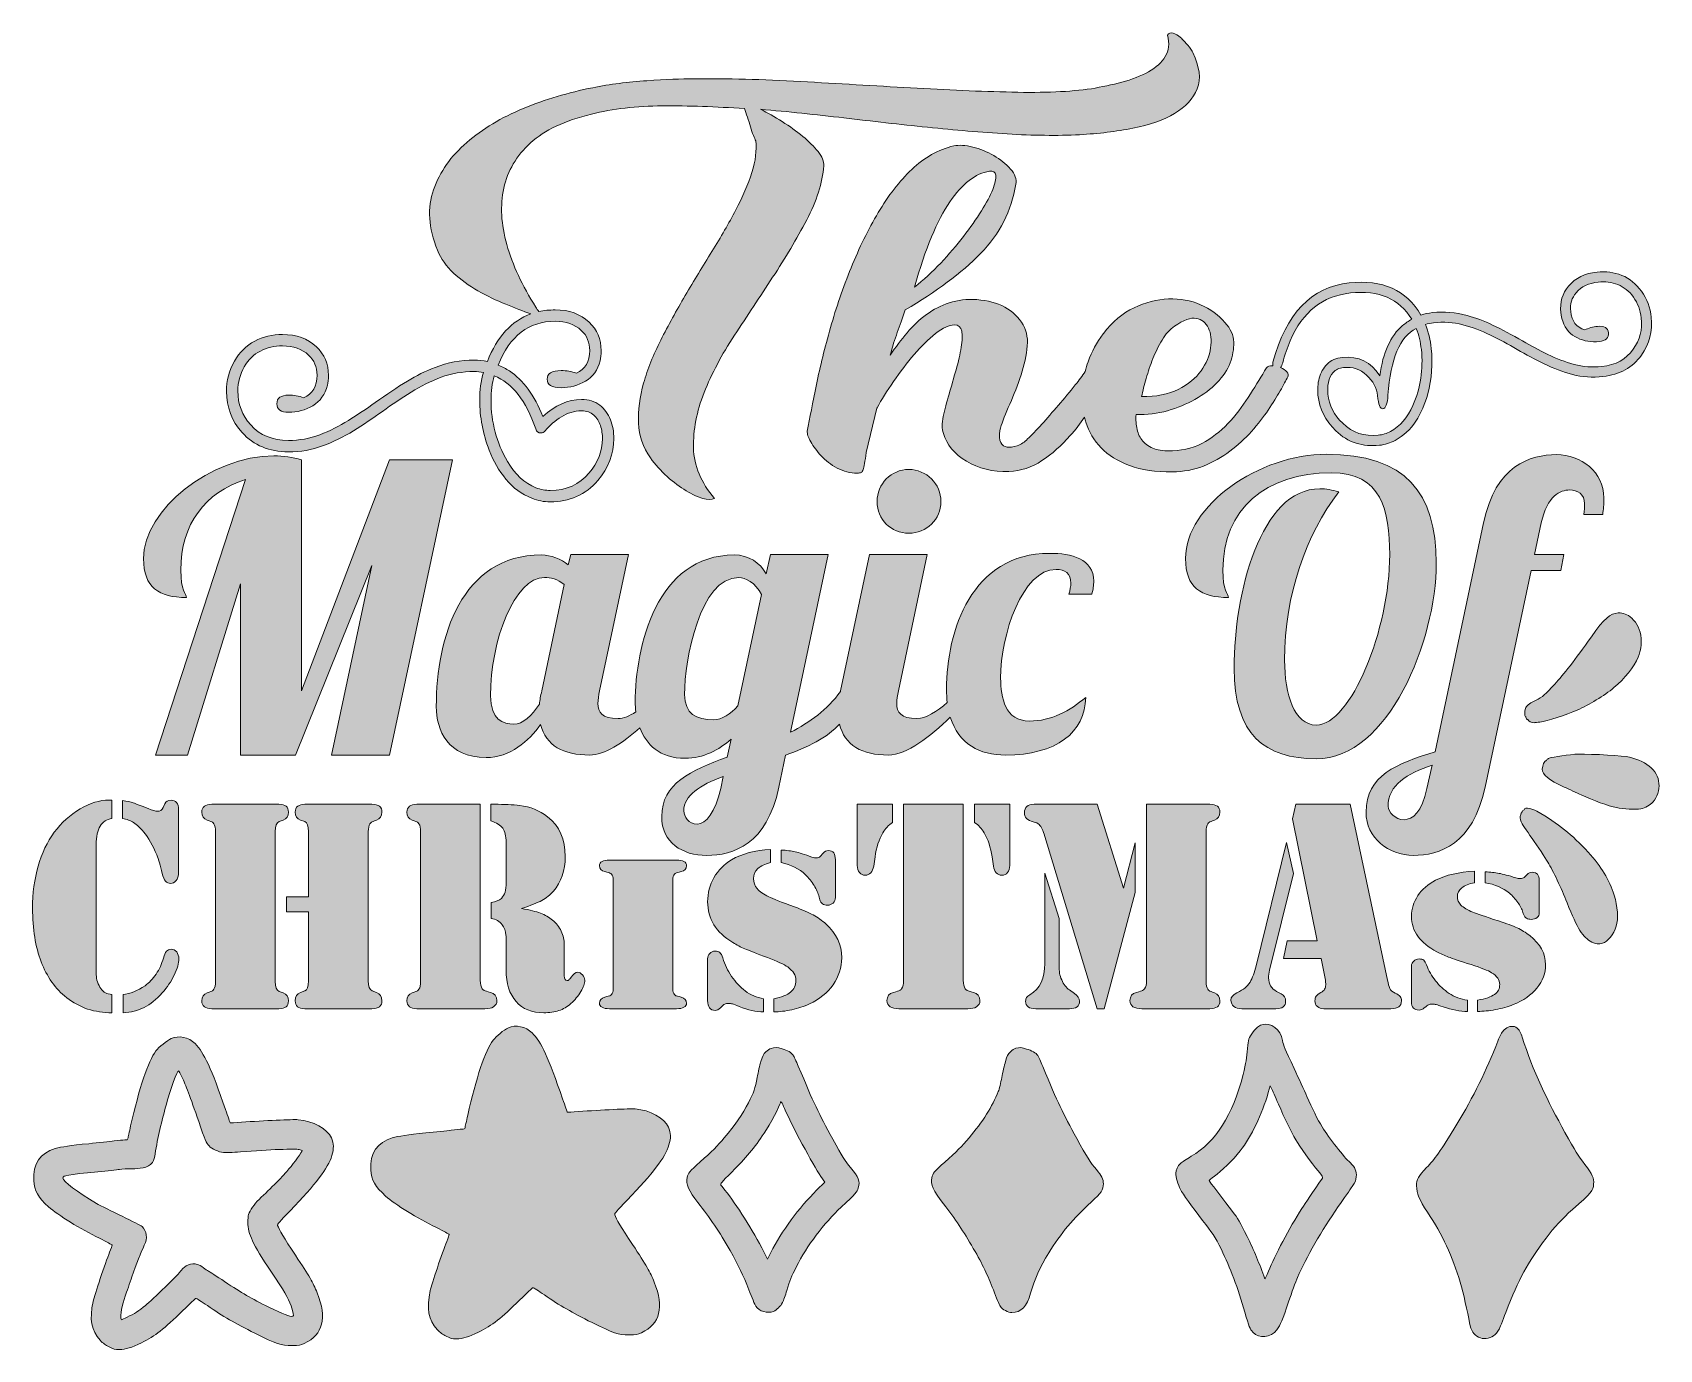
# Model space of a CAD drawing. Header units: inches. Extents: x 0.03 to 5.94, y -5.39 to -0.6.
import ezdxf

# ---------------------------------------------------------------- set-up
doc = ezdxf.new("R2010")
doc.units = ezdxf.units.IN
doc.header["$MEASUREMENT"] = 0
doc.layers.add('Layer 1', color=7, linetype='Continuous')

# ---------------------------------------------------------------- blocks, each defined once
blk = doc.blocks.new('block 2')
at = {"layer": 'Layer 1', "lineweight": 0}
for points, knots in [([(3.8866, -2.5993), (3.8866, -2.6153), (3.8852, -2.6285), (3.8793, -2.6474), (3.8793, -2.6474), (3.7962, -2.6474), (3.7962, -2.6474), (3.8006, -2.6314), (3.8035, -2.6182), (3.8035, -2.6066), (3.8035, -2.5716), (3.7816, -2.557), (3.7495, -2.557), (3.6269, -2.557), (3.5482, -2.7948), (3.5482, -2.9523), (3.5482, -3.0238), (3.5642, -3.1084), (3.6532, -3.1084), (3.732, -3.1084), (3.8006, -3.072), (3.8574, -3.0224), (3.8574, -3.1493), (3.7495, -3.2324), (3.5657, -3.2324), (3.4721, -3.2324), (3.3953, -3.1921), (3.3651, -3.0945), (3.2927, -3.1641), (3.2072, -3.2324), (3.1397, -3.2324), (3.0446, -3.2324), (2.98, -3.1967), (2.9624, -3.1194), (2.9183, -3.1689), (2.8454, -3.2034), (2.7662, -3.2324), (2.7662, -3.2324), (2.7414, -3.3492), (2.7414, -3.3492), (2.6977, -3.5578), (2.5751, -3.5972), (2.4788, -3.5972), (2.3899, -3.5972), (2.3154, -3.5505), (2.3154, -3.4557), (2.3154, -3.336), (2.4219, -3.2879), (2.5532, -3.2397), (2.5532, -3.2397), (2.5678, -3.1741), (2.5678, -3.1741), (2.5241, -3.2135), (2.4672, -3.2441), (2.4001, -3.2441), (2.3079, -3.2441), (2.2589, -3.1929), (2.236, -3.1334), (2.1742, -3.1875), (2.1076, -3.2324), (2.0529, -3.2324), (1.9581, -3.2324), (1.8939, -3.1974), (1.8749, -3.1216), (1.8311, -3.1814), (1.7655, -3.2412), (1.6765, -3.2412), (1.5364, -3.2412), (1.4956, -3.142), (1.4956, -3.0559), (1.4956, -2.805), (1.586, -2.5045), (1.8778, -2.5045), (1.9128, -2.5045), (1.9493, -2.519), (1.9756, -2.5409), (1.9756, -2.5409), (1.9843, -2.503), (1.9843, -2.503), (1.9843, -2.503), (2.1944, -2.503), (2.1944, -2.503), (2.1944, -2.503), (2.0894, -2.999), (2.0894, -2.999), (2.0864, -3.0151), (2.0835, -3.0311), (2.0835, -3.0442), (2.0835, -3.0763), (2.0981, -3.0997), (2.1565, -3.0997), (2.1765, -3.0997), (2.1987, -3.0899), (2.2215, -3.0753), (2.2199, -3.0632), (2.2192, -3.0512), (2.2192, -3.0399), (2.2192, -2.8385), (2.2965, -2.5045), (2.5795, -2.5045), (2.632, -2.5045), (2.6743, -2.5336), (2.6948, -2.573), (2.6948, -2.573), (2.7108, -2.503), (2.7108, -2.503), (2.7108, -2.503), (2.9209, -2.503), (2.9209, -2.503), (2.9209, -2.503), (2.7838, -3.1493), (2.7838, -3.1493), (2.8536, -3.1133), (2.9177, -3.0675), (2.9657, -3.0009), (2.9659, -3.0003), (2.9659, -2.9997), (2.9661, -2.999), (2.9661, -2.999), (3.0711, -2.503), (3.0711, -2.503), (3.0711, -2.503), (3.2812, -2.503), (3.2812, -2.503), (3.2812, -2.503), (3.1762, -2.999), (3.1762, -2.999), (3.1732, -3.0151), (3.1703, -3.0311), (3.1703, -3.0442), (3.1703, -3.0763), (3.1849, -3.0997), (3.2433, -3.0997), (3.2767, -3.0997), (3.3158, -3.0729), (3.3542, -3.0412), (3.3524, -3.0261), (3.3512, -3.0103), (3.3512, -2.9932), (3.3512, -2.7802), (3.4431, -2.4986), (3.7261, -2.4986), (3.8049, -2.4986), (3.8866, -2.519), (3.8866, -2.5993)], [0, 0, 0, 0, 1, 1, 1, 2, 2, 2, 3, 3, 3, 4, 4, 4, 5, 5, 5, 6, 6, 6, 7, 7, 7, 8, 8, 8, 9, 9, 9, 10, 10, 10, 11, 11, 11, 12, 12, 12, 13, 13, 13, 14, 14, 14, 15, 15, 15, 16, 16, 16, 17, 17, 17, 18, 18, 18, 19, 19, 19, 20, 20, 20, 21, 21, 21, 22, 22, 22, 23, 23, 23, 24, 24, 24, 25, 25, 25, 26, 26, 26, 27, 27, 27, 28, 28, 28, 29, 29, 29, 30, 30, 30, 31, 31, 31, 32, 32, 32, 33, 33, 33, 34, 34, 34, 35, 35, 35, 36, 36, 36, 37, 37, 37, 38, 38, 38, 39, 39, 39, 40, 40, 40, 41, 41, 41, 42, 42, 42, 43, 43, 43, 44, 44, 44, 45, 45, 45, 46, 46, 46, 47, 47, 47, 48, 48, 48, 48]), ([(1.961, -2.6124), (1.9376, -2.592), (1.9099, -2.5862), (1.8895, -2.5862), (1.7801, -2.5862), (1.6925, -2.8181), (1.6925, -3.0165), (1.6925, -3.1041), (1.7407, -3.1201), (1.7772, -3.1201), (1.8107, -3.1201), (1.8428, -3.088), (1.8705, -3.0472), (1.872, -3.0326), (1.8749, -3.0165), (1.8793, -2.999), (1.8793, -2.999), (1.961, -2.6124), (1.961, -2.6124)], [0, 0, 0, 0, 1, 1, 1, 2, 2, 2, 3, 3, 3, 4, 4, 4, 5, 5, 5, 6, 6, 6, 6]), ([(2.6787, -2.6489), (2.6554, -2.6051), (2.6204, -2.5862), (2.5956, -2.5862), (2.454, -2.5862), (2.3986, -2.8867), (2.3986, -3.0122), (2.3986, -3.0822), (2.4409, -3.1041), (2.5051, -3.1041), (2.5343, -3.1041), (2.5649, -3.0822), (2.5926, -3.053), (2.5926, -3.053), (2.6787, -2.6489), (2.6787, -2.6489)], [0, 0, 0, 0, 1, 1, 1, 2, 2, 2, 3, 3, 3, 4, 4, 4, 5, 5, 5, 5]), ([(2.5387, -3.3098), (2.4555, -3.3419), (2.3957, -3.3783), (2.3957, -3.4352), (2.3957, -3.4557), (2.4132, -3.4834), (2.4453, -3.4834), (2.4745, -3.4834), (2.5124, -3.4396), (2.5299, -3.3535), (2.5299, -3.3535), (2.5387, -3.3098), (2.5387, -3.3098)], [0, 0, 0, 0, 1, 1, 1, 2, 2, 2, 3, 3, 3, 4, 4, 4, 4])]:
    blk.add_open_spline(points, degree=3, knots=knots, dxfattribs=at)
blk = doc.blocks.new('block 3')
at = {"layer": 'Layer 1', "lineweight": 0}
for points, knots in [([(5.4782, -2.5613), (5.4782, -2.5613), (5.3104, -3.3492), (5.3104, -3.3492), (5.2652, -3.5578), (5.1441, -3.5972), (5.0492, -3.5972), (4.9602, -3.5972), (4.8771, -3.5344), (4.8771, -3.4396), (4.8771, -3.3054), (4.9894, -3.2631), (5.128, -3.2208), (5.128, -3.2208), (5.3046, -2.3877), (5.3046, -2.3877), (5.3483, -2.1791), (5.4738, -2.1397), (5.5701, -2.1397), (5.6591, -2.1397), (5.7422, -2.2025), (5.7422, -2.2973), (5.7422, -2.3206), (5.7408, -2.3396), (5.7378, -2.3571), (5.7378, -2.3571), (5.6693, -2.3571), (5.6693, -2.3571), (5.6707, -2.3425), (5.6722, -2.3308), (5.6722, -2.3177), (5.6722, -2.2842), (5.6459, -2.2681), (5.6168, -2.2681), (5.5847, -2.2681), (5.5351, -2.29), (5.5146, -2.3877), (5.5146, -2.3877), (5.4898, -2.503), (5.4898, -2.503), (5.4898, -2.503), (5.5963, -2.503), (5.5963, -2.503), (5.5963, -2.503), (5.5861, -2.5613), (5.5861, -2.5613), (5.5861, -2.5613), (5.4782, -2.5613), (5.4782, -2.5613)], [0, 0, 0, 0, 1, 1, 1, 2, 2, 2, 3, 3, 3, 4, 4, 4, 5, 5, 5, 6, 6, 6, 7, 7, 7, 8, 8, 8, 9, 9, 9, 10, 10, 10, 11, 11, 11, 12, 12, 12, 13, 13, 13, 14, 14, 14, 15, 15, 15, 16, 16, 16, 16]), ([(5.1178, -3.2689), (5.0259, -3.2996), (4.9573, -3.3404), (4.9573, -3.4192), (4.9573, -3.4396), (4.9836, -3.4673), (5.0157, -3.4673), (5.0463, -3.4673), (5.0799, -3.4396), (5.0988, -3.3535), (5.0988, -3.3535), (5.1178, -3.2689), (5.1178, -3.2689)], [0, 0, 0, 0, 1, 1, 1, 2, 2, 2, 3, 3, 3, 4, 4, 4, 4])]:
    blk.add_open_spline(points, degree=3, knots=knots, dxfattribs=at)
blk = doc.blocks.new('block 4')
at = {"layer": 'Layer 1', "lineweight": 0}
for points, knots in [([(4.8418, -4.7663), (4.8404, -4.779), (4.8386, -4.7837), (4.8268, -4.801), (4.8193, -4.8123), (4.7964, -4.8451), (4.7762, -4.8742), (4.7157, -4.9614), (4.659, -5.0603), (4.628, -5.1316), (4.621, -5.148), (4.6064, -5.1879), (4.5957, -5.2202), (4.5736, -5.2863), (4.5657, -5.3051), (4.553, -5.3224), (4.5314, -5.3515), (4.4878, -5.3557), (4.4653, -5.3309), (4.4545, -5.3192), (4.4512, -5.3107), (4.4362, -5.2587), (4.4114, -5.171), (4.3823, -5.0946), (4.3509, -5.0308), (4.3279, -4.9844), (4.3167, -4.967), (4.2829, -4.9243), (4.2449, -4.876), (4.2098, -4.8273), (4.2023, -4.8123), (4.1933, -4.7954), (4.1849, -4.7654), (4.1849, -4.7532), (4.1849, -4.7415), (4.1919, -4.7265), (4.2023, -4.7171), (4.2069, -4.7129), (4.2248, -4.7016), (4.2416, -4.6913), (4.3312, -4.6383), (4.3922, -4.5422), (4.4297, -4.3945), (4.4409, -4.3499), (4.4437, -4.3354), (4.4461, -4.2988), (4.4484, -4.2655), (4.4498, -4.2613), (4.4672, -4.2383), (4.4784, -4.2238), (4.4869, -4.2168), (4.4977, -4.2135), (4.5314, -4.2032), (4.5661, -4.229), (4.5736, -4.2702), (4.5774, -4.289), (4.5816, -4.3002), (4.6158, -4.3724), (4.6318, -4.4067), (4.6524, -4.4522), (4.6618, -4.4737), (4.6801, -4.5159), (4.7012, -4.5581), (4.7171, -4.5844), (4.7429, -4.6261), (4.7964, -4.6941), (4.8203, -4.7152), (4.8362, -4.7297), (4.8437, -4.7466), (4.8418, -4.7663)], [0, 0, 0, 0, 1, 1, 1, 2, 2, 2, 3, 3, 3, 4, 4, 4, 5, 5, 5, 6, 6, 6, 7, 7, 7, 8, 8, 8, 9, 9, 9, 10, 10, 10, 11, 11, 11, 12, 12, 12, 13, 13, 13, 14, 14, 14, 15, 15, 15, 16, 16, 16, 17, 17, 17, 18, 18, 18, 19, 19, 19, 20, 20, 20, 21, 21, 21, 22, 22, 22, 23, 23, 23, 23]), ([(4.7026, -4.7448), (4.6801, -4.7171), (4.6346, -4.6543), (4.6214, -4.6313), (4.6041, -4.6008), (4.5802, -4.5516), (4.5586, -4.5019), (4.5474, -4.4756), (4.5356, -4.4498), (4.5338, -4.4451), (4.5338, -4.4451), (4.5286, -4.4357), (4.5286, -4.4357), (4.5286, -4.4357), (4.5216, -4.4597), (4.5216, -4.4597), (4.4986, -4.5403), (4.4611, -4.6172), (4.4189, -4.6721), (4.3936, -4.7044), (4.35, -4.7476), (4.326, -4.7635), (4.3138, -4.7715), (4.3059, -4.778), (4.3068, -4.7799), (4.3078, -4.7827), (4.3214, -4.8006), (4.3912, -4.892), (4.4109, -4.9173), (4.4184, -4.9309), (4.4447, -4.9834), (4.4705, -5.035), (4.4887, -5.08), (4.5089, -5.1372), (4.5094, -5.1396), (4.5155, -5.1264), (4.5225, -5.1091), (4.5445, -5.0538), (4.5985, -4.9515), (4.644, -4.8807), (4.6566, -4.8615), (4.6838, -4.8212), (4.7185, -4.771), (4.7209, -4.7677), (4.7185, -4.7635), (4.7026, -4.7448)], [0, 0, 0, 0, 1, 1, 1, 2, 2, 2, 3, 3, 3, 4, 4, 4, 5, 5, 5, 6, 6, 6, 7, 7, 7, 8, 8, 8, 9, 9, 9, 10, 10, 10, 11, 11, 11, 12, 12, 12, 13, 13, 13, 14, 14, 14, 15, 15, 15, 15])]:
    blk.add_open_spline(points, degree=3, knots=knots, dxfattribs=at)
blk = doc.blocks.new('block 5')
at = {"layer": 'Layer 1', "lineweight": 0}
for points, knots in [([(3.0017, -4.7316), (3.0317, -4.7668), (3.0374, -4.7818), (3.0303, -4.8066), (3.0256, -4.8226), (3.0233, -4.8254), (2.9684, -4.8765), (2.9051, -4.9351), (2.8432, -5.0171), (2.8053, -5.0926), (2.7874, -5.1278), (2.7813, -5.1433), (2.7706, -5.1794), (2.7654, -5.1967), (2.7579, -5.2164), (2.7546, -5.2235), (2.7476, -5.2371), (2.734, -5.2502), (2.7218, -5.2553), (2.7007, -5.2643), (2.6697, -5.2549), (2.6576, -5.2366), (2.6543, -5.2314), (2.643, -5.2042), (2.6322, -5.177), (2.6111, -5.1226), (2.5961, -5.0908), (2.5638, -5.0336), (2.5258, -4.967), (2.4906, -4.9145), (2.447, -4.8596), (2.4147, -4.8188), (2.402, -4.7907), (2.4076, -4.7686), (2.4114, -4.7522), (2.4161, -4.7471), (2.4555, -4.7119), (2.4972, -4.6748), (2.5183, -4.6537), (2.5431, -4.6242), (2.5816, -4.5783), (2.6102, -4.537), (2.6308, -4.4967), (2.6501, -4.4596), (2.6557, -4.4432), (2.6627, -4.4043), (2.666, -4.386), (2.6721, -4.3597), (2.6763, -4.3466), (2.6824, -4.326), (2.6857, -4.3204), (2.6941, -4.3119), (2.6998, -4.3063), (2.7082, -4.3002), (2.7129, -4.2988), (2.726, -4.295), (2.7349, -4.295), (2.7537, -4.3007), (2.772, -4.3054), (2.7879, -4.3147), (2.794, -4.3241), (2.7964, -4.3274), (2.8043, -4.3457), (2.8123, -4.364), (2.8686, -4.4985), (2.8859, -4.5346), (2.9375, -4.6289), (2.9722, -4.6922), (2.9839, -4.7105), (3.0017, -4.7316)], [0, 0, 0, 0, 1, 1, 1, 2, 2, 2, 3, 3, 3, 4, 4, 4, 5, 5, 5, 6, 6, 6, 7, 7, 7, 8, 8, 8, 9, 9, 9, 10, 10, 10, 11, 11, 11, 12, 12, 12, 13, 13, 13, 14, 14, 14, 15, 15, 15, 16, 16, 16, 17, 17, 17, 18, 18, 18, 19, 19, 19, 20, 20, 20, 21, 21, 21, 22, 22, 22, 23, 23, 23, 23]), ([(2.9084, -4.786), (2.9084, -4.786), (2.8939, -4.7644), (2.8939, -4.7644), (2.8658, -4.7236), (2.787, -4.5759), (2.7621, -4.5178), (2.7518, -4.4948), (2.7476, -4.4878), (2.7471, -4.4967), (2.7471, -4.5042), (2.7087, -4.5764), (2.6876, -4.6078), (2.6538, -4.6589), (2.62, -4.6992), (2.5718, -4.7475), (2.5314, -4.7874), (2.5277, -4.7916), (2.531, -4.7958), (2.5328, -4.7982), (2.5427, -4.8113), (2.553, -4.8244), (2.5975, -4.8816), (2.6566, -4.9778), (2.6941, -5.0532), (2.6941, -5.0532), (2.7002, -5.0654), (2.7002, -5.0654), (2.7002, -5.0654), (2.7124, -5.0411), (2.7124, -5.0411), (2.7504, -4.9651), (2.8156, -4.8774), (2.8789, -4.815), (2.8789, -4.815), (2.9084, -4.786), (2.9084, -4.786)], [0, 0, 0, 0, 1, 1, 1, 2, 2, 2, 3, 3, 3, 4, 4, 4, 5, 5, 5, 6, 6, 6, 7, 7, 7, 8, 8, 8, 9, 9, 9, 10, 10, 10, 11, 11, 11, 12, 12, 12, 12])]:
    blk.add_open_spline(points, degree=3, knots=knots, dxfattribs=at)
blk = doc.blocks.new('block 6')
at = {"layer": 'Layer 1', "lineweight": 0}
for points, knots in [([(1.114, -4.6244), (1.1229, -4.645), (1.1234, -4.6642), (1.1159, -4.6886), (1.1009, -4.736), (1.0582, -4.7918), (0.9635, -4.8898), (0.9255, -4.9292), (0.917, -4.939), (0.9185, -4.9428), (0.9236, -4.9592), (0.941, -4.9878), (0.9832, -5.0511), (1.0347, -5.1284), (1.0469, -5.15), (1.0624, -5.188), (1.099, -5.2799), (1.084, -5.3395), (1.0155, -5.3718), (1.0005, -5.3788), (0.9977, -5.3798), (0.971, -5.3793), (0.9302, -5.3793), (0.9147, -5.3741), (0.8359, -5.3348), (0.7628, -5.2987), (0.7196, -5.2733), (0.6629, -5.2344), (0.6418, -5.2199), (0.623, -5.2082), (0.6212, -5.2082), (0.6198, -5.2082), (0.5982, -5.2283), (0.5738, -5.2522), (0.5039, -5.3207), (0.4749, -5.3432), (0.4228, -5.3699), (0.3877, -5.3877), (0.3666, -5.3938), (0.3426, -5.3938), (0.3262, -5.3938), (0.322, -5.3929), (0.3056, -5.3849), (0.2925, -5.3784), (0.2836, -5.3718), (0.2732, -5.3606), (0.2404, -5.3249), (0.2334, -5.2846), (0.2475, -5.2189), (0.2526, -5.196), (0.2915, -5.0792), (0.3075, -5.0398), (0.3126, -5.0276), (0.3164, -5.0164), (0.3164, -5.015), (0.3164, -5.0131), (0.2958, -5.0018), (0.2704, -4.9897), (0.2001, -4.9554), (0.1204, -4.9062), (0.0852, -4.8748), (0.0472, -4.841), (0.0336, -4.8166), (0.0313, -4.7796), (0.028, -4.7191), (0.0552, -4.6788), (0.1096, -4.6633), (0.1321, -4.6567), (0.164, -4.652), (0.2315, -4.6455), (0.2667, -4.6422), (0.3084, -4.6375), (0.3239, -4.6356), (0.3394, -4.6338), (0.3562, -4.6319), (0.3623, -4.6319), (0.3712, -4.6319), (0.3727, -4.6314), (0.3741, -4.6263), (0.3745, -4.623), (0.3792, -4.6028), (0.3839, -4.5812), (0.4139, -4.4467), (0.4481, -4.3444), (0.4758, -4.3083), (0.4871, -4.2938), (0.5152, -4.2708), (0.5316, -4.2633), (0.5588, -4.2507), (0.5944, -4.2582), (0.6184, -4.2816), (0.6507, -4.3144), (0.6779, -4.3726), (0.729, -4.5217), (0.7379, -4.5475), (0.7454, -4.569), (0.7459, -4.5695), (0.7464, -4.57), (0.7651, -4.569), (0.7872, -4.5676), (0.8683, -4.5615), (0.9728, -4.5569), (0.9935, -4.5583), (1.046, -4.562), (1.0999, -4.5916), (1.114, -4.6244)], [0, 0, 0, 0, 1, 1, 1, 2, 2, 2, 3, 3, 3, 4, 4, 4, 5, 5, 5, 6, 6, 6, 7, 7, 7, 8, 8, 8, 9, 9, 9, 10, 10, 10, 11, 11, 11, 12, 12, 12, 13, 13, 13, 14, 14, 14, 15, 15, 15, 16, 16, 16, 17, 17, 17, 18, 18, 18, 19, 19, 19, 20, 20, 20, 21, 21, 21, 22, 22, 22, 23, 23, 23, 24, 24, 24, 25, 25, 25, 26, 26, 26, 27, 27, 27, 28, 28, 28, 29, 29, 29, 30, 30, 30, 31, 31, 31, 32, 32, 32, 33, 33, 33, 34, 34, 34, 35, 35, 35, 35]), ([(1.008, -4.6703), (1.008, -4.6699), (1.0029, -4.668), (0.9963, -4.6666), (0.9836, -4.6633), (0.8894, -4.667), (0.7839, -4.675), (0.7548, -4.6774), (0.7271, -4.6788), (0.722, -4.6778), (0.7037, -4.6755), (0.6788, -4.6642), (0.6695, -4.6539), (0.6582, -4.6413), (0.6549, -4.6338), (0.6315, -4.5653), (0.6001, -4.4739), (0.5832, -4.4298), (0.571, -4.4045), (0.5644, -4.3913), (0.5583, -4.3805), (0.5588, -4.3801), (0.5532, -4.3801), (0.5302, -4.4424), (0.5129, -4.5053), (0.497, -4.564), (0.4822, -4.623), (0.4729, -4.6829), (0.4713, -4.6937), (0.4694, -4.7049), (0.4631, -4.7137), (0.4477, -4.7349), (0.4129, -4.7369), (0.3891, -4.7369), (0.3731, -4.7369), (0.3525, -4.7379), (0.3431, -4.7393), (0.3342, -4.7407), (0.2986, -4.7444), (0.2643, -4.7477), (0.1532, -4.7585), (0.1373, -4.7613), (0.1373, -4.7697), (0.1373, -4.7824), (0.1893, -4.8218), (0.2596, -4.8626), (0.2742, -4.871), (0.3164, -4.8921), (0.353, -4.9095), (0.3895, -4.9268), (0.4219, -4.9437), (0.4252, -4.9465), (0.443, -4.9634), (0.4463, -4.9892), (0.4336, -5.015), (0.4214, -5.0398), (0.4041, -5.0839), (0.3886, -5.1294), (0.3806, -5.1524), (0.3698, -5.1838), (0.3642, -5.1997), (0.353, -5.2321), (0.345, -5.2719), (0.3483, -5.2804), (0.3483, -5.2804), (0.3506, -5.286), (0.3506, -5.286), (0.3506, -5.286), (0.3708, -5.2766), (0.3708, -5.2766), (0.3966, -5.2644), (0.4149, -5.2527), (0.4378, -5.2339), (0.4622, -5.2143), (0.5607, -5.1177), (0.5682, -5.1064), (0.5804, -5.0877), (0.6052, -5.0783), (0.6259, -5.0844), (0.6315, -5.0858), (0.6418, -5.0914), (0.6484, -5.0966), (0.6549, -5.1012), (0.6634, -5.1069), (0.6667, -5.1088), (0.6699, -5.1106), (0.6967, -5.1275), (0.7257, -5.1472), (0.7904, -5.1899), (0.82, -5.2072), (0.887, -5.2405), (0.9358, -5.2649), (0.9653, -5.2761), (0.9733, -5.2729), (0.978, -5.2715), (0.9761, -5.2602), (0.9672, -5.2358), (0.956, -5.2049), (0.9433, -5.1828), (0.8936, -5.1088), (0.8275, -5.0108), (0.8106, -4.9742), (0.8101, -4.9315), (0.8101, -4.9217), (0.8111, -4.9085), (0.8129, -4.9029), (0.8172, -4.8884), (0.834, -4.864), (0.8509, -4.848), (0.8936, -4.8082), (0.941, -4.7604), (0.9597, -4.7374), (0.9785, -4.7149), (1.008, -4.6741), (1.008, -4.6703)], [0, 0, 0, 0, 1, 1, 1, 2, 2, 2, 3, 3, 3, 4, 4, 4, 5, 5, 5, 6, 6, 6, 7, 7, 7, 8, 8, 8, 9, 9, 9, 10, 10, 10, 11, 11, 11, 12, 12, 12, 13, 13, 13, 14, 14, 14, 15, 15, 15, 16, 16, 16, 17, 17, 17, 18, 18, 18, 19, 19, 19, 20, 20, 20, 21, 21, 21, 22, 22, 22, 23, 23, 23, 24, 24, 24, 25, 25, 25, 26, 26, 26, 27, 27, 27, 28, 28, 28, 29, 29, 29, 30, 30, 30, 31, 31, 31, 32, 32, 32, 33, 33, 33, 34, 34, 34, 35, 35, 35, 36, 36, 36, 37, 37, 37, 38, 38, 38, 38])]:
    blk.add_open_spline(points, degree=3, knots=knots, dxfattribs=at)
blk = doc.blocks.new('block 7')
at = {"layer": 'Layer 1', "lineweight": 0}
for points, knots in [([(5.9145, -1.64), (5.9108, -1.6053), (5.8988, -1.5738), (5.8785, -1.5455), (5.8594, -1.5184), (5.8357, -1.4991), (5.8076, -1.4877), (5.7795, -1.4762), (5.7493, -1.4722), (5.7172, -1.4757), (5.6733, -1.4804), (5.6389, -1.4973), (5.6141, -1.5265), (5.5911, -1.5538), (5.5816, -1.5858), (5.5855, -1.6225), (5.5869, -1.6353), (5.5892, -1.646), (5.5924, -1.6547), (5.6031, -1.6835), (5.6209, -1.7037), (5.6457, -1.7153), (5.6706, -1.727), (5.6971, -1.7313), (5.7252, -1.7283), (5.7498, -1.7257), (5.7611, -1.7152), (5.7591, -1.6968), (5.7572, -1.6785), (5.7439, -1.6706), (5.7193, -1.6732), (5.7022, -1.6751), (5.6865, -1.6794), (5.672, -1.6864), (5.6422, -1.6767), (5.6255, -1.6541), (5.6217, -1.6186), (5.6189, -1.5921), (5.6254, -1.5695), (5.6415, -1.5507), (5.6604, -1.5288), (5.687, -1.516), (5.7212, -1.5124), (5.7467, -1.5097), (5.7707, -1.5126), (5.7929, -1.5214), (5.8152, -1.5301), (5.8341, -1.5452), (5.8496, -1.5668), (5.8657, -1.5893), (5.8752, -1.6145), (5.8782, -1.6423), (5.8827, -1.6847), (5.8731, -1.7226), (5.8492, -1.7561), (5.8232, -1.7927), (5.7851, -1.8137), (5.7349, -1.819), (5.7002, -1.8227), (5.6665, -1.8201), (5.6337, -1.8113), (5.6009, -1.8024), (5.569, -1.7903), (5.5379, -1.7749), (5.5068, -1.7595), (5.4763, -1.7433), (5.4466, -1.7264), (5.4082, -1.7042), (5.3718, -1.6848), (5.3376, -1.6684), (5.3073, -1.6538), (5.2763, -1.6421), (5.2444, -1.6334), (5.203, -1.6221), (5.1611, -1.6187), (5.1184, -1.6233), (5.1038, -1.6248), (5.0899, -1.6277), (5.0767, -1.632), (5.0238, -1.5411), (4.937, -1.5022), (4.8163, -1.5151), (4.6785, -1.5298), (4.5859, -1.626), (4.5387, -1.8037), (4.5376, -1.8079), (4.5373, -1.812), (4.5377, -1.8158), (4.5377, -1.816), (4.5378, -1.8162), (4.5378, -1.8164), (4.5374, -1.8163), (4.5369, -1.8162), (4.5365, -1.8162), (4.5265, -1.8154), (4.5194, -1.8182), (4.5152, -1.8245), (4.4973, -1.8532), (4.4778, -1.8847), (4.4568, -1.9189), (4.4358, -1.9532), (4.4119, -1.9854), (4.3851, -2.0157), (4.3582, -2.046), (4.3275, -2.0715), (4.2928, -2.0921), (4.2581, -2.1129), (4.2181, -2.124), (4.1729, -2.1256), (4.1466, -2.1272), (4.1248, -2.1248), (4.1075, -2.1184), (4.0901, -2.1121), (4.0762, -2.1029), (4.0657, -2.091), (4.0552, -2.079), (4.0481, -2.0647), (4.0444, -2.0479), (4.0407, -2.0312), (4.0394, -2.0133), (4.0405, -1.9942), (4.0804, -1.995), (4.1185, -1.9902), (4.1548, -1.9798), (4.1911, -1.9695), (4.2244, -1.9558), (4.255, -1.9386), (4.2854, -1.9215), (4.312, -1.9014), (4.3346, -1.8783), (4.3572, -1.8552), (4.3732, -1.8311), (4.3827, -1.806), (4.3922, -1.7809), (4.3966, -1.7558), (4.3961, -1.7307), (4.3956, -1.7056), (4.3848, -1.6819), (4.3638, -1.6596), (4.3406, -1.6318), (4.3112, -1.6101), (4.2755, -1.5945), (4.2397, -1.579), (4.2008, -1.572), (4.1587, -1.5736), (4.1167, -1.5752), (4.0749, -1.5858), (4.0334, -1.6053), (3.9918, -1.6248), (3.9548, -1.6561), (3.9222, -1.6991), (3.9222, -1.6991), (3.9206, -1.7003), (3.9206, -1.7003), (3.8975, -1.7313), (3.8794, -1.7652), (3.8662, -1.8018), (3.8619, -1.8137), (3.8585, -1.8256), (3.8555, -1.8376), (3.8452, -1.8527), (3.8334, -1.8688), (3.8197, -1.8861), (3.7997, -1.9111), (3.7792, -1.9358), (3.7582, -1.9601), (3.7371, -1.9844), (3.7169, -2.0075), (3.6975, -2.0294), (3.678, -2.0513), (3.6609, -2.0691), (3.6462, -2.0826), (3.6357, -2.0938), (3.623, -2.1019), (3.6083, -2.1071), (3.5936, -2.1123), (3.5812, -2.1141), (3.5713, -2.1125), (3.5613, -2.1109), (3.5537, -2.1053), (3.5484, -2.0957), (3.5431, -2.0862), (3.5421, -2.0715), (3.5452, -2.0515), (3.5505, -2.03), (3.5608, -2.0024), (3.576, -1.9685), (3.5912, -1.9346), (3.6052, -1.8996), (3.6178, -1.8633), (3.6304, -1.8271), (3.6391, -1.7917), (3.6438, -1.757), (3.6485, -1.7224), (3.6441, -1.6927), (3.6304, -1.668), (3.5968, -1.6123), (3.5405, -1.5816), (3.4617, -1.576), (3.4249, -1.5736), (3.3915, -1.5774), (3.3615, -1.5874), (3.3315, -1.5973), (3.3037, -1.6117), (3.2779, -1.6304), (3.2522, -1.6491), (3.2288, -1.6712), (3.2078, -1.6967), (3.1867, -1.7222), (3.1662, -1.7492), (3.1462, -1.7779), (3.1546, -1.7477), (3.1633, -1.7202), (3.1723, -1.6955), (3.1812, -1.6708), (3.1909, -1.6433), (3.2014, -1.613), (3.3139, -1.5477), (3.4051, -1.4794), (3.4751, -1.4081), (3.545, -1.3369), (3.5878, -1.253), (3.6036, -1.1566), (3.6068, -1.1383), (3.6002, -1.1198), (3.5839, -1.1011), (3.5676, -1.0824), (3.5473, -1.066), (3.5232, -1.0521), (3.499, -1.0382), (3.4735, -1.0278), (3.4467, -1.021), (3.4199, -1.0143), (3.397, -1.0129), (3.3781, -1.0168), (3.3213, -1.0304), (3.2703, -1.0589), (3.2251, -1.1023), (3.1799, -1.1457), (3.1391, -1.1981), (3.1029, -1.2594), (3.0666, -1.3207), (3.0337, -1.3876), (3.0043, -1.4601), (2.9749, -1.5326), (2.9499, -1.6051), (2.9294, -1.6776), (2.9089, -1.7501), (2.8918, -1.8191), (2.8781, -1.8849), (2.8645, -1.9506), (2.8534, -2.0069), (2.845, -2.0539), (2.844, -2.0635), (2.8482, -2.0766), (2.8576, -2.0933), (2.8671, -2.1101), (2.8797, -2.127), (2.8955, -2.1441), (2.9113, -2.1613), (2.9307, -2.176), (2.9538, -2.1883), (2.977, -2.2007), (3.0011, -2.2068), (3.0264, -2.2068), (3.0327, -2.2068), (3.0374, -2.206), (3.0406, -2.2045), (3.0437, -2.2029), (3.0461, -2.1995), (3.0477, -2.1943), (3.0493, -2.1891), (3.0511, -2.1816), (3.0532, -2.1716), (3.0553, -2.1617), (3.0574, -2.1483), (3.0595, -2.1316), (3.0595, -2.1316), (3.0974, -1.9703), (3.0974, -1.9703), (3.0974, -1.9703), (3.0989, -1.9691), (3.0989, -1.9691), (3.1147, -1.9404), (3.1347, -1.9086), (3.1589, -1.8735), (3.183, -1.8385), (3.208, -1.8058), (3.2338, -1.7755), (3.2595, -1.7453), (3.2855, -1.7198), (3.3118, -1.6991), (3.3381, -1.6784), (3.3607, -1.668), (3.3797, -1.668), (3.3944, -1.668), (3.4033, -1.6754), (3.4065, -1.6901), (3.4096, -1.7049), (3.4091, -1.7246), (3.4049, -1.7492), (3.4007, -1.7739), (3.3944, -1.8012), (3.386, -1.8311), (3.3775, -1.861), (3.3691, -1.8904), (3.3607, -1.9195), (3.3523, -1.9486), (3.3452, -1.9757), (3.3394, -2.0008), (3.3337, -2.0258), (3.3339, -2.0464), (3.3402, -2.0623), (3.3518, -2.1037), (3.3797, -2.1376), (3.4238, -2.1638), (3.468, -2.1901), (3.5195, -2.2025), (3.5784, -2.2009), (3.6215, -2.1993), (3.6614, -2.1862), (3.6982, -2.1615), (3.735, -2.1368), (3.7694, -2.1065), (3.8015, -2.0706), (3.8207, -2.0492), (3.8379, -2.0268), (3.8535, -2.0037), (3.855, -2.0097), (3.8564, -2.0157), (3.8583, -2.0217), (3.8693, -2.0567), (3.8877, -2.0878), (3.9135, -2.1149), (3.9393, -2.1419), (3.9737, -2.1634), (4.0168, -2.1794), (4.0599, -2.1953), (4.112, -2.2029), (4.1729, -2.2021), (4.2129, -2.2021), (4.2505, -2.1951), (4.2857, -2.1812), (4.3209, -2.1672), (4.353, -2.1493), (4.3819, -2.1274), (4.4108, -2.1055), (4.4371, -2.0814), (4.4608, -2.0551), (4.4844, -2.0288), (4.5047, -2.003), (4.5215, -1.9775), (4.5383, -1.952), (4.5528, -1.9287), (4.5649, -1.9076), (4.5769, -1.8865), (4.5861, -1.8695), (4.5924, -1.8568), (4.5956, -1.8512), (4.5946, -1.8452), (4.5893, -1.8389), (4.584, -1.8325), (4.5764, -1.8273), (4.5664, -1.8233), (4.5663, -1.8233), (4.5662, -1.8233), (4.5661, -1.8232), (4.5694, -1.8191), (4.572, -1.8133), (4.5739, -1.8057), (4.5813, -1.7776), (4.5904, -1.7508), (4.6011, -1.7254), (4.6463, -1.6205), (4.7193, -1.5626), (4.8202, -1.5518), (4.9244, -1.5407), (4.9987, -1.5725), (5.0433, -1.6472), (5.0311, -1.6542), (5.0199, -1.6618), (5.0099, -1.6701), (4.9664, -1.7075), (4.9388, -1.7685), (4.927, -1.8531), (4.8952, -1.8024), (4.8499, -1.7801), (4.7912, -1.7864), (4.7681, -1.7888), (4.7496, -1.7969), (4.7357, -1.8107), (4.7218, -1.8244), (4.7122, -1.8413), (4.7069, -1.8614), (4.7015, -1.8814), (4.7, -1.9022), (4.7023, -1.9236), (4.7075, -1.9726), (4.7293, -2.0158), (4.7676, -2.0533), (4.7891, -2.0744), (4.8135, -2.0893), (4.8407, -2.0977), (4.8678, -2.1062), (4.8961, -2.1088), (4.9255, -2.1057), (4.9456, -2.1035), (4.9646, -2.0976), (4.9826, -2.0879), (5.0136, -2.0715), (5.0388, -2.0481), (5.0583, -2.0179), (5.0778, -1.9877), (5.0922, -1.9546), (5.1016, -1.9185), (5.116, -1.863), (5.1202, -1.8081), (5.1144, -1.7538), (5.1111, -1.7221), (5.1039, -1.6928), (5.0929, -1.6659), (5.1022, -1.6631), (5.112, -1.6611), (5.1223, -1.66), (5.1592, -1.6561), (5.1948, -1.6585), (5.229, -1.6674), (5.2632, -1.6763), (5.2966, -1.6887), (5.3293, -1.7049), (5.362, -1.721), (5.3945, -1.7384), (5.4269, -1.7571), (5.4592, -1.7759), (5.4921, -1.7935), (5.5256, -1.8099), (5.5591, -1.8263), (5.5934, -1.8391), (5.6285, -1.8482), (5.6636, -1.8574), (5.7004, -1.8599), (5.7388, -1.8558), (5.8, -1.8492), (5.8468, -1.8232), (5.879, -1.7777), (5.9079, -1.7367), (5.9197, -1.6908), (5.9145, -1.64)], [0, 0, 0, 0, 1, 1, 1, 2, 2, 2, 3, 3, 3, 4, 4, 4, 5, 5, 5, 6, 6, 6, 7, 7, 7, 8, 8, 8, 9, 9, 9, 10, 10, 10, 11, 11, 11, 12, 12, 12, 13, 13, 13, 14, 14, 14, 15, 15, 15, 16, 16, 16, 17, 17, 17, 18, 18, 18, 19, 19, 19, 20, 20, 20, 21, 21, 21, 22, 22, 22, 23, 23, 23, 24, 24, 24, 25, 25, 25, 26, 26, 26, 27, 27, 27, 28, 28, 28, 29, 29, 29, 30, 30, 30, 31, 31, 31, 32, 32, 32, 33, 33, 33, 34, 34, 34, 35, 35, 35, 36, 36, 36, 37, 37, 37, 38, 38, 38, 39, 39, 39, 40, 40, 40, 41, 41, 41, 42, 42, 42, 43, 43, 43, 44, 44, 44, 45, 45, 45, 46, 46, 46, 47, 47, 47, 48, 48, 48, 49, 49, 49, 50, 50, 50, 51, 51, 51, 52, 52, 52, 53, 53, 53, 54, 54, 54, 55, 55, 55, 56, 56, 56, 57, 57, 57, 58, 58, 58, 59, 59, 59, 60, 60, 60, 61, 61, 61, 62, 62, 62, 63, 63, 63, 64, 64, 64, 65, 65, 65, 66, 66, 66, 67, 67, 67, 68, 68, 68, 69, 69, 69, 70, 70, 70, 71, 71, 71, 72, 72, 72, 73, 73, 73, 74, 74, 74, 75, 75, 75, 76, 76, 76, 77, 77, 77, 78, 78, 78, 79, 79, 79, 80, 80, 80, 81, 81, 81, 82, 82, 82, 83, 83, 83, 84, 84, 84, 85, 85, 85, 86, 86, 86, 87, 87, 87, 88, 88, 88, 89, 89, 89, 90, 90, 90, 91, 91, 91, 92, 92, 92, 93, 93, 93, 94, 94, 94, 95, 95, 95, 96, 96, 96, 97, 97, 97, 98, 98, 98, 99, 99, 99, 100, 100, 100, 101, 101, 101, 102, 102, 102, 103, 103, 103, 104, 104, 104, 105, 105, 105, 106, 106, 106, 107, 107, 107, 108, 108, 108, 109, 109, 109, 110, 110, 110, 111, 111, 111, 112, 112, 112, 113, 113, 113, 114, 114, 114, 115, 115, 115, 116, 116, 116, 117, 117, 117, 118, 118, 118, 119, 119, 119, 120, 120, 120, 121, 121, 121, 122, 122, 122, 123, 123, 123, 124, 124, 124, 125, 125, 125, 126, 126, 126, 127, 127, 127, 128, 128, 128, 129, 129, 129, 130, 130, 130, 131, 131, 131, 132, 132, 132, 133, 133, 133, 134, 134, 134, 135, 135, 135, 136, 136, 136, 137, 137, 137, 138, 138, 138, 139, 139, 139, 140, 140, 140, 141, 141, 141, 142, 142, 142, 143, 143, 143, 144, 144, 144, 145, 145, 145, 146, 146, 146, 147, 147, 147, 148, 148, 148, 149, 149, 149, 149]), ([(3.3631, -1.2206), (3.4088, -1.1541), (3.4569, -1.1168), (3.5074, -1.1088), (3.5211, -1.1065), (3.5287, -1.1114), (3.5303, -1.1238), (3.5318, -1.1361), (3.5282, -1.1535), (3.5192, -1.1758), (3.5103, -1.1981), (3.4966, -1.224), (3.4782, -1.2534), (3.4598, -1.2829), (3.438, -1.3137), (3.4128, -1.346), (3.3875, -1.3783), (3.3599, -1.4105), (3.33, -1.4428), (3.3, -1.475), (3.2682, -1.5043), (3.2346, -1.5306), (3.2745, -1.3904), (3.3174, -1.2871), (3.3631, -1.2206)], [0, 0, 0, 0, 1, 1, 1, 2, 2, 2, 3, 3, 3, 4, 4, 4, 5, 5, 5, 6, 6, 6, 7, 7, 7, 8, 8, 8, 8]), ([(4.0775, -1.8622), (4.0844, -1.8379), (4.0925, -1.814), (4.102, -1.7905), (4.1114, -1.767), (4.1225, -1.7445), (4.1351, -1.723), (4.1477, -1.7015), (4.1629, -1.6847), (4.1808, -1.6728), (4.2134, -1.6497), (4.2397, -1.6401), (4.2597, -1.6441), (4.2796, -1.6481), (4.2944, -1.6598), (4.3038, -1.6794), (4.3133, -1.6989), (4.3159, -1.723), (4.3117, -1.7516), (4.3075, -1.7803), (4.296, -1.808), (4.277, -1.8347), (4.2581, -1.8614), (4.2305, -1.8839), (4.1942, -1.9022), (4.158, -1.9205), (4.1135, -1.9293), (4.061, -1.9285), (4.0652, -1.9086), (4.0707, -1.8865), (4.0775, -1.8622)], [0, 0, 0, 0, 1, 1, 1, 2, 2, 2, 3, 3, 3, 4, 4, 4, 5, 5, 5, 6, 6, 6, 7, 7, 7, 8, 8, 8, 9, 9, 9, 10, 10, 10, 10]), ([(5.0474, -1.9606), (5.0278, -2.0053), (5.0008, -2.0369), (4.9662, -2.0553), (4.952, -2.0627), (4.9371, -2.0673), (4.9216, -2.0689), (4.8708, -2.0744), (4.8278, -2.06), (4.7924, -2.0258), (4.7607, -1.9954), (4.7427, -1.9601), (4.7384, -1.9197), (4.7369, -1.9055), (4.7375, -1.8912), (4.7403, -1.877), (4.7431, -1.8627), (4.7489, -1.8506), (4.7578, -1.8407), (4.7666, -1.8307), (4.7791, -1.8248), (4.7951, -1.8231), (4.828, -1.8196), (4.8561, -1.8288), (4.8794, -1.8507), (4.9027, -1.8726), (4.9158, -1.8973), (4.9187, -1.9249), (4.9222, -1.9578), (4.9289, -1.9737), (4.9387, -1.9727), (4.9487, -1.9716), (4.9548, -1.9552), (4.957, -1.9235), (4.966, -1.7914), (5.0003, -1.7105), (5.0598, -1.6806), (5.0691, -1.7042), (5.0753, -1.7298), (5.0783, -1.7576), (5.0859, -1.8291), (5.0756, -1.8967), (5.0474, -1.9606)], [0, 0, 0, 0, 1, 1, 1, 2, 2, 2, 3, 3, 3, 4, 4, 4, 5, 5, 5, 6, 6, 6, 7, 7, 7, 8, 8, 8, 9, 9, 9, 10, 10, 10, 11, 11, 11, 12, 12, 12, 13, 13, 13, 14, 14, 14, 14])]:
    blk.add_open_spline(points, degree=3, knots=knots, dxfattribs=at)
blk = doc.blocks.new('block 8')
at = {"layer": 'Layer 1', "lineweight": 0}
for points, knots in [([(2.5075, -2.2995), (2.4581, -2.2414), (2.4326, -2.1798), (2.431, -2.1149), (2.4295, -2.05), (2.4423, -1.9831), (2.4697, -1.9142), (2.497, -1.8453), (2.5338, -1.7758), (2.5801, -1.7057), (2.6263, -1.6356), (2.6726, -1.5653), (2.7189, -1.4948), (2.7651, -1.4243), (2.8064, -1.3548), (2.8427, -1.2863), (2.8789, -1.2178), (2.8997, -1.1521), (2.905, -1.0892), (2.906, -1.0733), (2.8992, -1.0561), (2.8845, -1.0378), (2.8697, -1.0195), (2.8511, -1.001), (2.8285, -0.9823), (2.8058, -0.9635), (2.7809, -0.9456), (2.7536, -0.9285), (2.7262, -0.9114), (2.6999, -0.8964), (2.6747, -0.8837), (2.7746, -0.8924), (2.8758, -0.9029), (2.9783, -0.9151), (3.0808, -0.9274), (3.182, -0.9387), (3.2819, -0.9489), (3.3818, -0.9592), (3.4785, -0.9673), (3.5721, -0.9733), (3.6656, -0.9792), (3.7534, -0.9802), (3.8354, -0.9762), (3.9038, -0.9723), (3.9685, -0.9644), (4.0294, -0.9525), (4.0904, -0.9406), (4.1409, -0.9229), (4.1808, -0.8991), (4.2208, -0.8754), (4.2481, -0.8455), (4.2628, -0.8093), (4.2776, -0.7732), (4.2723, -0.7293), (4.2471, -0.6775), (4.2439, -0.6704), (4.2379, -0.6614), (4.2289, -0.6506), (4.22, -0.6399), (4.211, -0.6305), (4.2021, -0.6226), (4.1932, -0.6146), (4.1842, -0.6094), (4.1753, -0.607), (4.1664, -0.6046), (4.1598, -0.607), (4.1556, -0.6142), (4.163, -0.6445), (4.1601, -0.6704), (4.1469, -0.6919), (4.1338, -0.7134), (4.1133, -0.7319), (4.0854, -0.7474), (4.0575, -0.763), (4.0255, -0.7755), (3.9892, -0.7851), (3.9529, -0.7946), (3.9159, -0.8026), (3.878, -0.8089), (3.8013, -0.82), (3.7051, -0.8242), (3.5894, -0.8214), (3.4738, -0.8186), (3.3507, -0.8135), (3.2204, -0.8059), (3.09, -0.7984), (2.9565, -0.7906), (2.8198, -0.7827), (2.6831, -0.7747), (2.5538, -0.7715), (2.4318, -0.7731), (2.3866, -0.7731), (2.3298, -0.7753), (2.2615, -0.7797), (2.1931, -0.7841), (2.1274, -0.7926), (2.0644, -0.8054), (1.976, -0.8228), (1.8919, -0.848), (1.812, -0.8809), (1.7321, -0.9138), (1.6635, -0.955), (1.6062, -1.0044), (1.5489, -1.0538), (1.5087, -1.1111), (1.4856, -1.1764), (1.4624, -1.2417), (1.4672, -1.315), (1.4997, -1.3962), (1.5124, -1.4273), (1.5318, -1.455), (1.5581, -1.4793), (1.5844, -1.5036), (1.6141, -1.5251), (1.6472, -1.5438), (1.6803, -1.5625), (1.714, -1.5789), (1.7481, -1.5928), (1.7809, -1.6062), (1.8114, -1.6178), (1.8398, -1.6279), (1.7696, -1.6529), (1.7168, -1.7104), (1.6814, -1.8008), (1.6658, -1.7976), (1.6497, -1.796), (1.633, -1.796), (1.584, -1.796), (1.5368, -1.8048), (1.4913, -1.8224), (1.4562, -1.8359), (1.4225, -1.8526), (1.3902, -1.8725), (1.3534, -1.895), (1.3145, -1.9209), (1.2736, -1.9502), (1.2419, -1.9727), (1.2093, -1.9944), (1.176, -2.0153), (1.1425, -2.0361), (1.1078, -2.0535), (1.0716, -2.0673), (1.0355, -2.0811), (0.9975, -2.0881), (0.9578, -2.0881), (0.9002, -2.0881), (0.8544, -2.0692), (0.8204, -2.0315), (0.7893, -1.9969), (0.7738, -1.9557), (0.7738, -1.9079), (0.7738, -1.8765), (0.7815, -1.8473), (0.7971, -1.8202), (0.8121, -1.7943), (0.8316, -1.7751), (0.8558, -1.7628), (0.88, -1.7504), (0.9068, -1.7442), (0.9362, -1.7442), (0.9754, -1.7442), (1.007, -1.7553), (1.0312, -1.7775), (1.0517, -1.7965), (1.0619, -1.8209), (1.0619, -1.8509), (1.0619, -1.8909), (1.0456, -1.9181), (1.0131, -1.9325), (0.9958, -1.9265), (0.9774, -1.9234), (0.9578, -1.9234), (0.9296, -1.9234), (0.9155, -1.9338), (0.9155, -1.9546), (0.9155, -1.9753), (0.9296, -1.9857), (0.9578, -1.9857), (0.99, -1.9857), (1.0196, -1.9777), (1.0464, -1.9617), (1.0731, -1.9457), (1.0908, -1.921), (1.0995, -1.8876), (1.1021, -1.8775), (1.1034, -1.8653), (1.1034, -1.8509), (1.1034, -1.8094), (1.0887, -1.7748), (1.0593, -1.7472), (1.0276, -1.7175), (0.9866, -1.7027), (0.9362, -1.7027), (0.8993, -1.7027), (0.8656, -1.7108), (0.8351, -1.7269), (0.8046, -1.743), (0.7801, -1.7674), (0.7617, -1.7999), (0.7421, -1.8339), (0.7323, -1.8705), (0.7323, -1.9096), (0.7326, -1.967), (0.7516, -2.0168), (0.7893, -2.0591), (0.8314, -2.106), (0.8875, -2.1295), (0.9578, -2.1295), (1.0019, -2.1295), (1.0433, -2.1223), (1.082, -2.1079), (1.1207, -2.0935), (1.1581, -2.0752), (1.1941, -2.0528), (1.2301, -2.0305), (1.2653, -2.007), (1.2997, -1.9822), (1.3341, -1.9574), (1.3688, -1.9341), (1.4038, -1.9122), (1.4388, -1.8903), (1.4752, -1.8724), (1.5129, -1.8584), (1.5506, -1.8445), (1.5906, -1.8375), (1.633, -1.8375), (1.6448, -1.8375), (1.6562, -1.8385), (1.6671, -1.8405), (1.6579, -1.8719), (1.6533, -1.9055), (1.6533, -1.9412), (1.6533, -2.0025), (1.6648, -2.0633), (1.6878, -2.1235), (1.7028, -2.1626), (1.7232, -2.1979), (1.749, -2.2293), (1.7747, -2.2607), (1.8062, -2.2837), (1.8433, -2.2984), (1.865, -2.307), (1.8873, -2.3114), (1.9103, -2.3114), (1.944, -2.3114), (1.9758, -2.305), (2.0056, -2.2924), (2.0354, -2.2797), (2.0612, -2.2602), (2.0831, -2.234), (2.122, -2.1877), (2.1414, -2.1369), (2.1414, -2.0816), (2.1414, -2.0574), (2.1372, -2.0344), (2.1287, -2.0126), (2.1202, -1.9909), (2.1072, -1.9732), (2.0898, -1.9595), (2.0724, -1.9459), (2.0504, -1.939), (2.0239, -1.939), (1.9744, -1.939), (1.9276, -1.9597), (1.8835, -2.0012), (1.8522, -1.9238), (1.8115, -1.8685), (1.7617, -1.8353), (1.7493, -1.8273), (1.7358, -1.8201), (1.7211, -1.8137), (1.7626, -1.7077), (1.8316, -1.6548), (1.928, -1.6548), (1.9672, -1.6548), (1.9989, -1.6659), (2.023, -1.688), (2.0435, -1.707), (2.0537, -1.7315), (2.0537, -1.7615), (2.0537, -1.8015), (2.0375, -1.8287), (2.0049, -1.8431), (1.9876, -1.8371), (1.9692, -1.834), (1.9496, -1.834), (1.9156, -1.834), (1.8986, -1.8444), (1.8986, -1.8652), (1.8986, -1.8859), (1.9156, -1.8963), (1.9496, -1.8963), (1.9819, -1.8963), (2.0114, -1.8882), (2.0382, -1.8723), (2.065, -1.8563), (2.0827, -1.8316), (2.0913, -1.7982), (2.0939, -1.7881), (2.0952, -1.7759), (2.0952, -1.7615), (2.0952, -1.72), (2.0805, -1.6854), (2.0511, -1.6578), (2.0194, -1.6281), (1.9784, -1.6133), (1.928, -1.6133), (1.9072, -1.6133), (1.8876, -1.6154), (1.8689, -1.6195), (1.8645, -1.6145), (1.8608, -1.609), (1.8578, -1.6029), (1.8083, -1.5257), (1.7731, -1.45), (1.7521, -1.3759), (1.7311, -1.3019), (1.7274, -1.2334), (1.741, -1.1704), (1.7547, -1.1075), (1.7871, -1.0527), (1.838, -1.0062), (1.889, -0.9596), (1.9629, -0.9247), (2.0596, -0.9016), (2.1374, -0.8817), (2.2236, -0.8716), (2.3183, -0.8712), (2.4129, -0.8708), (2.5123, -0.8742), (2.6163, -0.8813), (2.6195, -0.8901), (2.6232, -0.9004), (2.6274, -0.9124), (2.6316, -0.9243), (2.6353, -0.9361), (2.6384, -0.9476), (2.6416, -0.9592), (2.645, -0.9695), (2.6487, -0.9787), (2.6523, -0.9878), (2.6552, -0.9944), (2.6573, -0.9984), (2.6615, -1.0326), (2.6568, -1.0711), (2.6432, -1.1137), (2.6295, -1.1563), (2.61, -1.2017), (2.5848, -1.2499), (2.5596, -1.2981), (2.5306, -1.3485), (2.4981, -1.401), (2.4655, -1.4536), (2.4331, -1.507), (2.4011, -1.5611), (2.369, -1.6153), (2.3393, -1.6693), (2.312, -1.723), (2.2846, -1.7768), (2.2639, -1.829), (2.2497, -1.8795), (2.2355, -1.9301), (2.2292, -1.9785), (2.2307, -2.0247), (2.2323, -2.0709), (2.2468, -2.1131), (2.2741, -2.1513), (2.292, -2.176), (2.3125, -2.1987), (2.3356, -2.2195), (2.3587, -2.2402), (2.3816, -2.2573), (2.4042, -2.2708), (2.4268, -2.2844), (2.447, -2.2937), (2.4649, -2.2989), (2.4828, -2.3041), (2.497, -2.3043), (2.5075, -2.2995)], [0, 0, 0, 0, 1, 1, 1, 2, 2, 2, 3, 3, 3, 4, 4, 4, 5, 5, 5, 6, 6, 6, 7, 7, 7, 8, 8, 8, 9, 9, 9, 10, 10, 10, 11, 11, 11, 12, 12, 12, 13, 13, 13, 14, 14, 14, 15, 15, 15, 16, 16, 16, 17, 17, 17, 18, 18, 18, 19, 19, 19, 20, 20, 20, 21, 21, 21, 22, 22, 22, 23, 23, 23, 24, 24, 24, 25, 25, 25, 26, 26, 26, 27, 27, 27, 28, 28, 28, 29, 29, 29, 30, 30, 30, 31, 31, 31, 32, 32, 32, 33, 33, 33, 34, 34, 34, 35, 35, 35, 36, 36, 36, 37, 37, 37, 38, 38, 38, 39, 39, 39, 40, 40, 40, 41, 41, 41, 42, 42, 42, 43, 43, 43, 44, 44, 44, 45, 45, 45, 46, 46, 46, 47, 47, 47, 48, 48, 48, 49, 49, 49, 50, 50, 50, 51, 51, 51, 52, 52, 52, 53, 53, 53, 54, 54, 54, 55, 55, 55, 56, 56, 56, 57, 57, 57, 58, 58, 58, 59, 59, 59, 60, 60, 60, 61, 61, 61, 62, 62, 62, 63, 63, 63, 64, 64, 64, 65, 65, 65, 66, 66, 66, 67, 67, 67, 68, 68, 68, 69, 69, 69, 70, 70, 70, 71, 71, 71, 72, 72, 72, 73, 73, 73, 74, 74, 74, 75, 75, 75, 76, 76, 76, 77, 77, 77, 78, 78, 78, 79, 79, 79, 80, 80, 80, 81, 81, 81, 82, 82, 82, 83, 83, 83, 84, 84, 84, 85, 85, 85, 86, 86, 86, 87, 87, 87, 88, 88, 88, 89, 89, 89, 90, 90, 90, 91, 91, 91, 92, 92, 92, 93, 93, 93, 94, 94, 94, 95, 95, 95, 96, 96, 96, 97, 97, 97, 98, 98, 98, 99, 99, 99, 100, 100, 100, 101, 101, 101, 102, 102, 102, 103, 103, 103, 104, 104, 104, 105, 105, 105, 106, 106, 106, 107, 107, 107, 108, 108, 108, 109, 109, 109, 110, 110, 110, 111, 111, 111, 112, 112, 112, 113, 113, 113, 114, 114, 114, 115, 115, 115, 116, 116, 116, 117, 117, 117, 118, 118, 118, 119, 119, 119, 120, 120, 120, 121, 121, 121, 122, 122, 122, 123, 123, 123, 124, 124, 124, 125, 125, 125, 126, 126, 126, 126]), ([(1.8572, -2.0461), (1.8603, -2.0559), (1.8665, -2.0608), (1.8757, -2.0608), (1.8821, -2.0608), (1.8874, -2.0581), (1.8917, -2.0526), (1.9082, -2.033), (1.9277, -2.0161), (1.9505, -2.0019), (1.9732, -1.9876), (1.9977, -1.9805), (2.0239, -1.9805), (2.0424, -1.9805), (2.0572, -1.9855), (2.0684, -1.9956), (2.0796, -2.0057), (2.0877, -2.0185), (2.0926, -2.034), (2.0975, -2.0496), (2.0999, -2.0654), (2.0999, -2.0816), (2.0999, -2.1271), (2.0838, -2.1687), (2.0516, -2.2064), (2.0156, -2.2487), (1.9685, -2.2699), (1.9103, -2.2699), (1.8925, -2.2699), (1.875, -2.2666), (1.858, -2.26), (1.8166, -2.2436), (1.782, -2.2116), (1.7544, -2.1641), (1.7146, -2.0961), (1.6947, -2.0218), (1.6947, -1.9412), (1.6947, -1.9098), (1.6987, -1.8804), (1.7064, -1.8531), (1.7718, -1.8793), (1.822, -1.9436), (1.8572, -2.0461)], [0, 0, 0, 0, 1, 1, 1, 2, 2, 2, 3, 3, 3, 4, 4, 4, 5, 5, 5, 6, 6, 6, 7, 7, 7, 8, 8, 8, 9, 9, 9, 10, 10, 10, 11, 11, 11, 12, 12, 12, 13, 13, 13, 14, 14, 14, 14])]:
    blk.add_open_spline(points, degree=3, knots=knots, dxfattribs=at)

msp = doc.modelspace()

# ---------------------------------------------------------------- hatches: boundary and pattern name
at = {"layer": 'Layer 1', "true_color": 0x5dba46}
h = msp.add_hatch(color=85, dxfattribs=at)
h.dxf.hatch_style = 2
edge = h.paths.add_edge_path()
edge.add_spline(control_points=[(5.9145, -1.64), (5.9108, -1.6053), (5.8988, -1.5738), (5.8785, -1.5455), (5.8594, -1.5184), (5.8357, -1.4991), (5.8076, -1.4877), (5.7795, -1.4762), (5.7493, -1.4722), (5.7172, -1.4757), (5.6733, -1.4804), (5.6389, -1.4973), (5.6141, -1.5265), (5.5911, -1.5538), (5.5816, -1.5858), (5.5855, -1.6225), (5.5869, -1.6353), (5.5892, -1.646), (5.5924, -1.6547), (5.6031, -1.6835), (5.6209, -1.7037), (5.6457, -1.7153), (5.6706, -1.727), (5.6971, -1.7313), (5.7252, -1.7283), (5.7498, -1.7257), (5.7611, -1.7152), (5.7591, -1.6968), (5.7572, -1.6785), (5.7439, -1.6706), (5.7193, -1.6732), (5.7022, -1.6751), (5.6865, -1.6794), (5.672, -1.6864), (5.6422, -1.6767), (5.6255, -1.6541), (5.6217, -1.6186), (5.6189, -1.5921), (5.6254, -1.5695), (5.6415, -1.5507), (5.6604, -1.5288), (5.687, -1.516), (5.7212, -1.5124), (5.7467, -1.5097), (5.7707, -1.5126), (5.7929, -1.5214), (5.8152, -1.5301), (5.8341, -1.5452), (5.8496, -1.5668), (5.8657, -1.5893), (5.8752, -1.6145), (5.8782, -1.6423), (5.8827, -1.6847), (5.8731, -1.7226), (5.8492, -1.7561), (5.8232, -1.7927), (5.7851, -1.8137), (5.7349, -1.819), (5.7002, -1.8227), (5.6665, -1.8201), (5.6337, -1.8113), (5.6009, -1.8024), (5.569, -1.7903), (5.5379, -1.7749), (5.5068, -1.7595), (5.4763, -1.7433), (5.4466, -1.7264), (5.4082, -1.7042), (5.3718, -1.6848), (5.3376, -1.6684), (5.3073, -1.6538), (5.2763, -1.6421), (5.2444, -1.6334), (5.203, -1.6221), (5.1611, -1.6187), (5.1184, -1.6233), (5.1038, -1.6248), (5.0899, -1.6277), (5.0767, -1.632), (5.0238, -1.5411), (4.937, -1.5022), (4.8163, -1.5151), (4.6785, -1.5298), (4.5859, -1.626), (4.5387, -1.8037), (4.5376, -1.8079), (4.5373, -1.812), (4.5377, -1.8158), (4.5377, -1.816), (4.5378, -1.8162), (4.5378, -1.8164), (4.5374, -1.8163), (4.5369, -1.8162), (4.5365, -1.8162), (4.5265, -1.8154), (4.5194, -1.8182), (4.5152, -1.8245), (4.4973, -1.8532), (4.4778, -1.8847), (4.4568, -1.9189), (4.4358, -1.9532), (4.4119, -1.9854), (4.3851, -2.0157), (4.3582, -2.046), (4.3275, -2.0715), (4.2928, -2.0921), (4.2581, -2.1129), (4.2181, -2.124), (4.1729, -2.1256), (4.1466, -2.1272), (4.1248, -2.1248), (4.1075, -2.1184), (4.0901, -2.1121), (4.0762, -2.1029), (4.0657, -2.091), (4.0552, -2.079), (4.0481, -2.0647), (4.0444, -2.0479), (4.0407, -2.0312), (4.0394, -2.0133), (4.0405, -1.9942), (4.0804, -1.995), (4.1185, -1.9902), (4.1548, -1.9798), (4.1911, -1.9695), (4.2244, -1.9558), (4.255, -1.9386), (4.2854, -1.9215), (4.312, -1.9014), (4.3346, -1.8783), (4.3572, -1.8552), (4.3732, -1.8311), (4.3827, -1.806), (4.3922, -1.7809), (4.3966, -1.7558), (4.3961, -1.7307), (4.3956, -1.7056), (4.3848, -1.6819), (4.3638, -1.6596), (4.3406, -1.6318), (4.3112, -1.6101), (4.2755, -1.5945), (4.2397, -1.579), (4.2008, -1.572), (4.1587, -1.5736), (4.1167, -1.5752), (4.0749, -1.5858), (4.0334, -1.6053), (3.9918, -1.6248), (3.9548, -1.6561), (3.9222, -1.6991), (3.9222, -1.6991), (3.9206, -1.7003), (3.9206, -1.7003), (3.8975, -1.7313), (3.8794, -1.7652), (3.8662, -1.8018), (3.8619, -1.8137), (3.8585, -1.8256), (3.8555, -1.8376), (3.8452, -1.8527), (3.8334, -1.8688), (3.8197, -1.8861), (3.7997, -1.9111), (3.7792, -1.9358), (3.7582, -1.9601), (3.7371, -1.9844), (3.7169, -2.0075), (3.6975, -2.0294), (3.678, -2.0513), (3.6609, -2.0691), (3.6462, -2.0826), (3.6357, -2.0938), (3.623, -2.1019), (3.6083, -2.1071), (3.5936, -2.1123), (3.5812, -2.1141), (3.5713, -2.1125), (3.5613, -2.1109), (3.5537, -2.1053), (3.5484, -2.0957), (3.5431, -2.0862), (3.5421, -2.0715), (3.5452, -2.0515), (3.5505, -2.03), (3.5608, -2.0024), (3.576, -1.9685), (3.5912, -1.9346), (3.6052, -1.8996), (3.6178, -1.8633), (3.6304, -1.8271), (3.6391, -1.7917), (3.6438, -1.757), (3.6485, -1.7224), (3.6441, -1.6927), (3.6304, -1.668), (3.5968, -1.6123), (3.5405, -1.5816), (3.4617, -1.576), (3.4249, -1.5736), (3.3915, -1.5774), (3.3615, -1.5874), (3.3315, -1.5973), (3.3037, -1.6117), (3.2779, -1.6304), (3.2522, -1.6491), (3.2288, -1.6712), (3.2078, -1.6967), (3.1867, -1.7222), (3.1662, -1.7492), (3.1462, -1.7779), (3.1546, -1.7477), (3.1633, -1.7202), (3.1723, -1.6955), (3.1812, -1.6708), (3.1909, -1.6433), (3.2014, -1.613), (3.3139, -1.5477), (3.4051, -1.4794), (3.4751, -1.4081), (3.545, -1.3369), (3.5878, -1.253), (3.6036, -1.1566), (3.6068, -1.1383), (3.6002, -1.1198), (3.5839, -1.1011), (3.5676, -1.0824), (3.5473, -1.066), (3.5232, -1.0521), (3.499, -1.0382), (3.4735, -1.0278), (3.4467, -1.021), (3.4199, -1.0143), (3.397, -1.0129), (3.3781, -1.0168), (3.3213, -1.0304), (3.2703, -1.0589), (3.2251, -1.1023), (3.1799, -1.1457), (3.1391, -1.1981), (3.1029, -1.2594), (3.0666, -1.3207), (3.0337, -1.3876), (3.0043, -1.4601), (2.9749, -1.5326), (2.9499, -1.6051), (2.9294, -1.6776), (2.9089, -1.7501), (2.8918, -1.8191), (2.8781, -1.8849), (2.8645, -1.9506), (2.8534, -2.0069), (2.845, -2.0539), (2.844, -2.0635), (2.8482, -2.0766), (2.8576, -2.0933), (2.8671, -2.1101), (2.8797, -2.127), (2.8955, -2.1441), (2.9113, -2.1613), (2.9307, -2.176), (2.9538, -2.1883), (2.977, -2.2007), (3.0011, -2.2068), (3.0264, -2.2068), (3.0327, -2.2068), (3.0374, -2.206), (3.0406, -2.2045), (3.0437, -2.2029), (3.0461, -2.1995), (3.0477, -2.1943), (3.0493, -2.1891), (3.0511, -2.1816), (3.0532, -2.1716), (3.0553, -2.1617), (3.0574, -2.1483), (3.0595, -2.1316), (3.0595, -2.1316), (3.0974, -1.9703), (3.0974, -1.9703), (3.0974, -1.9703), (3.0989, -1.9691), (3.0989, -1.9691), (3.1147, -1.9404), (3.1347, -1.9086), (3.1589, -1.8735), (3.183, -1.8385), (3.208, -1.8058), (3.2338, -1.7755), (3.2595, -1.7453), (3.2855, -1.7198), (3.3118, -1.6991), (3.3381, -1.6784), (3.3607, -1.668), (3.3797, -1.668), (3.3944, -1.668), (3.4033, -1.6754), (3.4065, -1.6901), (3.4096, -1.7049), (3.4091, -1.7246), (3.4049, -1.7492), (3.4007, -1.7739), (3.3944, -1.8012), (3.386, -1.8311), (3.3775, -1.861), (3.3691, -1.8904), (3.3607, -1.9195), (3.3523, -1.9486), (3.3452, -1.9757), (3.3394, -2.0008), (3.3337, -2.0258), (3.3339, -2.0464), (3.3402, -2.0623), (3.3518, -2.1037), (3.3797, -2.1376), (3.4238, -2.1638), (3.468, -2.1901), (3.5195, -2.2025), (3.5784, -2.2009), (3.6215, -2.1993), (3.6614, -2.1862), (3.6982, -2.1615), (3.735, -2.1368), (3.7694, -2.1065), (3.8015, -2.0706), (3.8207, -2.0492), (3.8379, -2.0268), (3.8535, -2.0037), (3.855, -2.0097), (3.8564, -2.0157), (3.8583, -2.0217), (3.8693, -2.0567), (3.8877, -2.0878), (3.9135, -2.1149), (3.9393, -2.1419), (3.9737, -2.1634), (4.0168, -2.1794), (4.0599, -2.1953), (4.112, -2.2029), (4.1729, -2.2021), (4.2129, -2.2021), (4.2505, -2.1951), (4.2857, -2.1812), (4.3209, -2.1672), (4.353, -2.1493), (4.3819, -2.1274), (4.4108, -2.1055), (4.4371, -2.0814), (4.4608, -2.0551), (4.4844, -2.0288), (4.5047, -2.003), (4.5215, -1.9775), (4.5383, -1.952), (4.5528, -1.9287), (4.5649, -1.9076), (4.5769, -1.8865), (4.5861, -1.8695), (4.5924, -1.8568), (4.5956, -1.8512), (4.5946, -1.8452), (4.5893, -1.8389), (4.584, -1.8325), (4.5764, -1.8273), (4.5664, -1.8233), (4.5663, -1.8233), (4.5662, -1.8233), (4.5661, -1.8232), (4.5694, -1.8191), (4.572, -1.8133), (4.5739, -1.8057), (4.5813, -1.7776), (4.5904, -1.7508), (4.6011, -1.7254), (4.6463, -1.6205), (4.7193, -1.5626), (4.8202, -1.5518), (4.9244, -1.5407), (4.9987, -1.5725), (5.0433, -1.6472), (5.0311, -1.6542), (5.0199, -1.6618), (5.0099, -1.6701), (4.9664, -1.7075), (4.9388, -1.7685), (4.927, -1.8531), (4.8952, -1.8024), (4.8499, -1.7801), (4.7912, -1.7864), (4.7681, -1.7888), (4.7496, -1.7969), (4.7357, -1.8107), (4.7218, -1.8244), (4.7122, -1.8413), (4.7069, -1.8614), (4.7015, -1.8814), (4.7, -1.9022), (4.7023, -1.9236), (4.7075, -1.9726), (4.7293, -2.0158), (4.7676, -2.0533), (4.7891, -2.0744), (4.8135, -2.0893), (4.8407, -2.0977), (4.8678, -2.1062), (4.8961, -2.1088), (4.9255, -2.1057), (4.9456, -2.1035), (4.9646, -2.0976), (4.9826, -2.0879), (5.0136, -2.0715), (5.0388, -2.0481), (5.0583, -2.0179), (5.0778, -1.9877), (5.0922, -1.9546), (5.1016, -1.9185), (5.116, -1.863), (5.1202, -1.8081), (5.1144, -1.7538), (5.1111, -1.7221), (5.1039, -1.6928), (5.0929, -1.6659), (5.1022, -1.6631), (5.112, -1.6611), (5.1223, -1.66), (5.1592, -1.6561), (5.1948, -1.6585), (5.229, -1.6674), (5.2632, -1.6763), (5.2966, -1.6887), (5.3293, -1.7049), (5.362, -1.721), (5.3945, -1.7384), (5.4269, -1.7571), (5.4592, -1.7759), (5.4921, -1.7935), (5.5256, -1.8099), (5.5591, -1.8263), (5.5934, -1.8391), (5.6285, -1.8482), (5.6636, -1.8574), (5.7004, -1.8599), (5.7388, -1.8558), (5.8, -1.8492), (5.8468, -1.8232), (5.879, -1.7777), (5.9079, -1.7367), (5.9197, -1.6908), (5.9145, -1.64)], knot_values=[0, 0, 0, 0, 1, 1, 1, 2, 2, 2, 3, 3, 3, 4, 4, 4, 5, 5, 5, 6, 6, 6, 7, 7, 7, 8, 8, 8, 9, 9, 9, 10, 10, 10, 11, 11, 11, 12, 12, 12, 13, 13, 13, 14, 14, 14, 15, 15, 15, 16, 16, 16, 17, 17, 17, 18, 18, 18, 19, 19, 19, 20, 20, 20, 21, 21, 21, 22, 22, 22, 23, 23, 23, 24, 24, 24, 25, 25, 25, 26, 26, 26, 27, 27, 27, 28, 28, 28, 29, 29, 29, 30, 30, 30, 31, 31, 31, 32, 32, 32, 33, 33, 33, 34, 34, 34, 35, 35, 35, 36, 36, 36, 37, 37, 37, 38, 38, 38, 39, 39, 39, 40, 40, 40, 41, 41, 41, 42, 42, 42, 43, 43, 43, 44, 44, 44, 45, 45, 45, 46, 46, 46, 47, 47, 47, 48, 48, 48, 49, 49, 49, 50, 50, 50, 51, 51, 51, 52, 52, 52, 53, 53, 53, 54, 54, 54, 55, 55, 55, 56, 56, 56, 57, 57, 57, 58, 58, 58, 59, 59, 59, 60, 60, 60, 61, 61, 61, 62, 62, 62, 63, 63, 63, 64, 64, 64, 65, 65, 65, 66, 66, 66, 67, 67, 67, 68, 68, 68, 69, 69, 69, 70, 70, 70, 71, 71, 71, 72, 72, 72, 73, 73, 73, 74, 74, 74, 75, 75, 75, 76, 76, 76, 77, 77, 77, 78, 78, 78, 79, 79, 79, 80, 80, 80, 81, 81, 81, 82, 82, 82, 83, 83, 83, 84, 84, 84, 85, 85, 85, 86, 86, 86, 87, 87, 87, 88, 88, 88, 89, 89, 89, 90, 90, 90, 91, 91, 91, 92, 92, 92, 93, 93, 93, 94, 94, 94, 95, 95, 95, 96, 96, 96, 97, 97, 97, 98, 98, 98, 99, 99, 99, 100, 100, 100, 101, 101, 101, 102, 102, 102, 103, 103, 103, 104, 104, 104, 105, 105, 105, 106, 106, 106, 107, 107, 107, 108, 108, 108, 109, 109, 109, 110, 110, 110, 111, 111, 111, 112, 112, 112, 113, 113, 113, 114, 114, 114, 115, 115, 115, 116, 116, 116, 117, 117, 117, 118, 118, 118, 119, 119, 119, 120, 120, 120, 121, 121, 121, 122, 122, 122, 123, 123, 123, 124, 124, 124, 125, 125, 125, 126, 126, 126, 127, 127, 127, 128, 128, 128, 129, 129, 129, 130, 130, 130, 131, 131, 131, 132, 132, 132, 133, 133, 133, 134, 134, 134, 135, 135, 135, 136, 136, 136, 137, 137, 137, 138, 138, 138, 139, 139, 139, 140, 140, 140, 141, 141, 141, 142, 142, 142, 143, 143, 143, 144, 144, 144, 145, 145, 145, 146, 146, 146, 147, 147, 147, 148, 148, 148, 149, 149, 149, 149], degree=3, periodic=1)
edge = h.paths.add_edge_path()
edge.add_spline(control_points=[(4.0775, -1.8622), (4.0844, -1.8379), (4.0925, -1.814), (4.102, -1.7905), (4.1114, -1.767), (4.1225, -1.7445), (4.1351, -1.723), (4.1477, -1.7015), (4.1629, -1.6847), (4.1808, -1.6728), (4.2134, -1.6497), (4.2397, -1.6401), (4.2597, -1.6441), (4.2796, -1.6481), (4.2944, -1.6598), (4.3038, -1.6794), (4.3133, -1.6989), (4.3159, -1.723), (4.3117, -1.7516), (4.3075, -1.7803), (4.296, -1.808), (4.277, -1.8347), (4.2581, -1.8614), (4.2305, -1.8839), (4.1942, -1.9022), (4.158, -1.9205), (4.1135, -1.9293), (4.061, -1.9285), (4.0652, -1.9086), (4.0707, -1.8865), (4.0775, -1.8622)], knot_values=[0, 0, 0, 0, 1, 1, 1, 2, 2, 2, 3, 3, 3, 4, 4, 4, 5, 5, 5, 6, 6, 6, 7, 7, 7, 8, 8, 8, 9, 9, 9, 10, 10, 10, 10], degree=3, periodic=1)
edge = h.paths.add_edge_path()
edge.add_spline(control_points=[(3.3631, -1.2206), (3.4088, -1.1541), (3.4569, -1.1168), (3.5074, -1.1088), (3.5211, -1.1065), (3.5287, -1.1114), (3.5303, -1.1238), (3.5318, -1.1361), (3.5282, -1.1535), (3.5192, -1.1758), (3.5103, -1.1981), (3.4966, -1.224), (3.4782, -1.2534), (3.4598, -1.2829), (3.438, -1.3137), (3.4128, -1.346), (3.3875, -1.3783), (3.3599, -1.4105), (3.33, -1.4428), (3.3, -1.475), (3.2682, -1.5043), (3.2346, -1.5306), (3.2745, -1.3904), (3.3174, -1.2871), (3.3631, -1.2206)], knot_values=[0, 0, 0, 0, 1, 1, 1, 2, 2, 2, 3, 3, 3, 4, 4, 4, 5, 5, 5, 6, 6, 6, 7, 7, 7, 8, 8, 8, 8], degree=3, periodic=1)
edge = h.paths.add_edge_path()
edge.add_spline(control_points=[(5.0474, -1.9606), (5.0278, -2.0053), (5.0008, -2.0369), (4.9662, -2.0553), (4.952, -2.0627), (4.9371, -2.0673), (4.9216, -2.0689), (4.8708, -2.0744), (4.8278, -2.06), (4.7924, -2.0258), (4.7607, -1.9954), (4.7427, -1.9601), (4.7384, -1.9197), (4.7369, -1.9055), (4.7375, -1.8912), (4.7403, -1.877), (4.7431, -1.8627), (4.7489, -1.8506), (4.7578, -1.8407), (4.7666, -1.8307), (4.7791, -1.8248), (4.7951, -1.8231), (4.828, -1.8196), (4.8561, -1.8288), (4.8794, -1.8507), (4.9027, -1.8726), (4.9158, -1.8973), (4.9187, -1.9249), (4.9222, -1.9578), (4.9289, -1.9737), (4.9387, -1.9727), (4.9487, -1.9716), (4.9548, -1.9552), (4.957, -1.9235), (4.966, -1.7914), (5.0003, -1.7105), (5.0598, -1.6806), (5.0691, -1.7042), (5.0753, -1.7298), (5.0783, -1.7576), (5.0859, -1.8291), (5.0756, -1.8967), (5.0474, -1.9606)], knot_values=[0, 0, 0, 0, 1, 1, 1, 2, 2, 2, 3, 3, 3, 4, 4, 4, 5, 5, 5, 6, 6, 6, 7, 7, 7, 8, 8, 8, 9, 9, 9, 10, 10, 10, 11, 11, 11, 12, 12, 12, 13, 13, 13, 14, 14, 14, 14], degree=3, periodic=1)
edge = h.paths.add_edge_path()
edge.add_spline(control_points=[(2.5075, -2.2995), (2.4581, -2.2414), (2.4326, -2.1798), (2.431, -2.1149), (2.4295, -2.05), (2.4423, -1.9831), (2.4697, -1.9142), (2.497, -1.8453), (2.5338, -1.7758), (2.5801, -1.7057), (2.6263, -1.6356), (2.6726, -1.5653), (2.7189, -1.4948), (2.7651, -1.4243), (2.8064, -1.3548), (2.8427, -1.2863), (2.8789, -1.2178), (2.8997, -1.1521), (2.905, -1.0892), (2.906, -1.0733), (2.8992, -1.0561), (2.8845, -1.0378), (2.8697, -1.0195), (2.8511, -1.001), (2.8285, -0.9823), (2.8058, -0.9635), (2.7809, -0.9456), (2.7536, -0.9285), (2.7262, -0.9114), (2.6999, -0.8964), (2.6747, -0.8837), (2.7746, -0.8924), (2.8758, -0.9029), (2.9783, -0.9151), (3.0808, -0.9274), (3.182, -0.9387), (3.2819, -0.9489), (3.3818, -0.9592), (3.4785, -0.9673), (3.5721, -0.9733), (3.6656, -0.9792), (3.7534, -0.9802), (3.8354, -0.9762), (3.9038, -0.9723), (3.9685, -0.9644), (4.0294, -0.9525), (4.0904, -0.9406), (4.1409, -0.9229), (4.1808, -0.8991), (4.2208, -0.8754), (4.2481, -0.8455), (4.2628, -0.8093), (4.2776, -0.7732), (4.2723, -0.7293), (4.2471, -0.6775), (4.2439, -0.6704), (4.2379, -0.6614), (4.2289, -0.6506), (4.22, -0.6399), (4.211, -0.6305), (4.2021, -0.6226), (4.1932, -0.6146), (4.1842, -0.6094), (4.1753, -0.607), (4.1664, -0.6046), (4.1598, -0.607), (4.1556, -0.6142), (4.163, -0.6445), (4.1601, -0.6704), (4.1469, -0.6919), (4.1338, -0.7134), (4.1133, -0.7319), (4.0854, -0.7474), (4.0575, -0.763), (4.0255, -0.7755), (3.9892, -0.7851), (3.9529, -0.7946), (3.9159, -0.8026), (3.878, -0.8089), (3.8013, -0.82), (3.7051, -0.8242), (3.5894, -0.8214), (3.4738, -0.8186), (3.3507, -0.8135), (3.2204, -0.8059), (3.09, -0.7984), (2.9565, -0.7906), (2.8198, -0.7827), (2.6831, -0.7747), (2.5538, -0.7715), (2.4318, -0.7731), (2.3866, -0.7731), (2.3298, -0.7753), (2.2615, -0.7797), (2.1931, -0.7841), (2.1274, -0.7926), (2.0644, -0.8054), (1.976, -0.8228), (1.8919, -0.848), (1.812, -0.8809), (1.7321, -0.9138), (1.6635, -0.955), (1.6062, -1.0044), (1.5489, -1.0538), (1.5087, -1.1111), (1.4856, -1.1764), (1.4624, -1.2417), (1.4672, -1.315), (1.4997, -1.3962), (1.5124, -1.4273), (1.5318, -1.455), (1.5581, -1.4793), (1.5844, -1.5036), (1.6141, -1.5251), (1.6472, -1.5438), (1.6803, -1.5625), (1.714, -1.5789), (1.7481, -1.5928), (1.7809, -1.6062), (1.8114, -1.6178), (1.8398, -1.6279), (1.7696, -1.6529), (1.7168, -1.7104), (1.6814, -1.8008), (1.6658, -1.7976), (1.6497, -1.796), (1.633, -1.796), (1.584, -1.796), (1.5368, -1.8048), (1.4913, -1.8224), (1.4562, -1.8359), (1.4225, -1.8526), (1.3902, -1.8725), (1.3534, -1.895), (1.3145, -1.9209), (1.2736, -1.9502), (1.2419, -1.9727), (1.2093, -1.9944), (1.176, -2.0153), (1.1425, -2.0361), (1.1078, -2.0535), (1.0716, -2.0673), (1.0355, -2.0811), (0.9975, -2.0881), (0.9578, -2.0881), (0.9002, -2.0881), (0.8544, -2.0692), (0.8204, -2.0315), (0.7893, -1.9969), (0.7738, -1.9557), (0.7738, -1.9079), (0.7738, -1.8765), (0.7815, -1.8473), (0.7971, -1.8202), (0.8121, -1.7943), (0.8316, -1.7751), (0.8558, -1.7628), (0.88, -1.7504), (0.9068, -1.7442), (0.9362, -1.7442), (0.9754, -1.7442), (1.007, -1.7553), (1.0312, -1.7775), (1.0517, -1.7965), (1.0619, -1.8209), (1.0619, -1.8509), (1.0619, -1.8909), (1.0456, -1.9181), (1.0131, -1.9325), (0.9958, -1.9265), (0.9774, -1.9234), (0.9578, -1.9234), (0.9296, -1.9234), (0.9155, -1.9338), (0.9155, -1.9546), (0.9155, -1.9753), (0.9296, -1.9857), (0.9578, -1.9857), (0.99, -1.9857), (1.0196, -1.9777), (1.0464, -1.9617), (1.0731, -1.9457), (1.0908, -1.921), (1.0995, -1.8876), (1.1021, -1.8775), (1.1034, -1.8653), (1.1034, -1.8509), (1.1034, -1.8094), (1.0887, -1.7748), (1.0593, -1.7472), (1.0276, -1.7175), (0.9866, -1.7027), (0.9362, -1.7027), (0.8993, -1.7027), (0.8656, -1.7108), (0.8351, -1.7269), (0.8046, -1.743), (0.7801, -1.7674), (0.7617, -1.7999), (0.7421, -1.8339), (0.7323, -1.8705), (0.7323, -1.9096), (0.7326, -1.967), (0.7516, -2.0168), (0.7893, -2.0591), (0.8314, -2.106), (0.8875, -2.1295), (0.9578, -2.1295), (1.0019, -2.1295), (1.0433, -2.1223), (1.082, -2.1079), (1.1207, -2.0935), (1.1581, -2.0752), (1.1941, -2.0528), (1.2301, -2.0305), (1.2653, -2.007), (1.2997, -1.9822), (1.3341, -1.9574), (1.3688, -1.9341), (1.4038, -1.9122), (1.4388, -1.8903), (1.4752, -1.8724), (1.5129, -1.8584), (1.5506, -1.8445), (1.5906, -1.8375), (1.633, -1.8375), (1.6448, -1.8375), (1.6562, -1.8385), (1.6671, -1.8405), (1.6579, -1.8719), (1.6533, -1.9055), (1.6533, -1.9412), (1.6533, -2.0025), (1.6648, -2.0633), (1.6878, -2.1235), (1.7028, -2.1626), (1.7232, -2.1979), (1.749, -2.2293), (1.7747, -2.2607), (1.8062, -2.2837), (1.8433, -2.2984), (1.865, -2.307), (1.8873, -2.3114), (1.9103, -2.3114), (1.944, -2.3114), (1.9758, -2.305), (2.0056, -2.2924), (2.0354, -2.2797), (2.0612, -2.2602), (2.0831, -2.234), (2.122, -2.1877), (2.1414, -2.1369), (2.1414, -2.0816), (2.1414, -2.0574), (2.1372, -2.0344), (2.1287, -2.0126), (2.1202, -1.9909), (2.1072, -1.9732), (2.0898, -1.9595), (2.0724, -1.9459), (2.0504, -1.939), (2.0239, -1.939), (1.9744, -1.939), (1.9276, -1.9597), (1.8835, -2.0012), (1.8522, -1.9238), (1.8115, -1.8685), (1.7617, -1.8353), (1.7493, -1.8273), (1.7358, -1.8201), (1.7211, -1.8137), (1.7626, -1.7077), (1.8316, -1.6548), (1.928, -1.6548), (1.9672, -1.6548), (1.9989, -1.6659), (2.023, -1.688), (2.0435, -1.707), (2.0537, -1.7315), (2.0537, -1.7615), (2.0537, -1.8015), (2.0375, -1.8287), (2.0049, -1.8431), (1.9876, -1.8371), (1.9692, -1.834), (1.9496, -1.834), (1.9156, -1.834), (1.8986, -1.8444), (1.8986, -1.8652), (1.8986, -1.8859), (1.9156, -1.8963), (1.9496, -1.8963), (1.9819, -1.8963), (2.0114, -1.8882), (2.0382, -1.8723), (2.065, -1.8563), (2.0827, -1.8316), (2.0913, -1.7982), (2.0939, -1.7881), (2.0952, -1.7759), (2.0952, -1.7615), (2.0952, -1.72), (2.0805, -1.6854), (2.0511, -1.6578), (2.0194, -1.6281), (1.9784, -1.6133), (1.928, -1.6133), (1.9072, -1.6133), (1.8876, -1.6154), (1.8689, -1.6195), (1.8645, -1.6145), (1.8608, -1.609), (1.8578, -1.6029), (1.8083, -1.5257), (1.7731, -1.45), (1.7521, -1.3759), (1.7311, -1.3019), (1.7274, -1.2334), (1.741, -1.1704), (1.7547, -1.1075), (1.7871, -1.0527), (1.838, -1.0062), (1.889, -0.9596), (1.9629, -0.9247), (2.0596, -0.9016), (2.1374, -0.8817), (2.2236, -0.8716), (2.3183, -0.8712), (2.4129, -0.8708), (2.5123, -0.8742), (2.6163, -0.8813), (2.6195, -0.8901), (2.6232, -0.9004), (2.6274, -0.9124), (2.6316, -0.9243), (2.6353, -0.9361), (2.6384, -0.9476), (2.6416, -0.9592), (2.645, -0.9695), (2.6487, -0.9787), (2.6523, -0.9878), (2.6552, -0.9944), (2.6573, -0.9984), (2.6615, -1.0326), (2.6568, -1.0711), (2.6432, -1.1137), (2.6295, -1.1563), (2.61, -1.2017), (2.5848, -1.2499), (2.5596, -1.2981), (2.5306, -1.3485), (2.4981, -1.401), (2.4655, -1.4536), (2.4331, -1.507), (2.4011, -1.5611), (2.369, -1.6153), (2.3393, -1.6693), (2.312, -1.723), (2.2846, -1.7768), (2.2639, -1.829), (2.2497, -1.8795), (2.2355, -1.9301), (2.2292, -1.9785), (2.2307, -2.0247), (2.2323, -2.0709), (2.2468, -2.1131), (2.2741, -2.1513), (2.292, -2.176), (2.3125, -2.1987), (2.3356, -2.2195), (2.3587, -2.2402), (2.3816, -2.2573), (2.4042, -2.2708), (2.4268, -2.2844), (2.447, -2.2937), (2.4649, -2.2989), (2.4828, -2.3041), (2.497, -2.3043), (2.5075, -2.2995)], knot_values=[0, 0, 0, 0, 1, 1, 1, 2, 2, 2, 3, 3, 3, 4, 4, 4, 5, 5, 5, 6, 6, 6, 7, 7, 7, 8, 8, 8, 9, 9, 9, 10, 10, 10, 11, 11, 11, 12, 12, 12, 13, 13, 13, 14, 14, 14, 15, 15, 15, 16, 16, 16, 17, 17, 17, 18, 18, 18, 19, 19, 19, 20, 20, 20, 21, 21, 21, 22, 22, 22, 23, 23, 23, 24, 24, 24, 25, 25, 25, 26, 26, 26, 27, 27, 27, 28, 28, 28, 29, 29, 29, 30, 30, 30, 31, 31, 31, 32, 32, 32, 33, 33, 33, 34, 34, 34, 35, 35, 35, 36, 36, 36, 37, 37, 37, 38, 38, 38, 39, 39, 39, 40, 40, 40, 41, 41, 41, 42, 42, 42, 43, 43, 43, 44, 44, 44, 45, 45, 45, 46, 46, 46, 47, 47, 47, 48, 48, 48, 49, 49, 49, 50, 50, 50, 51, 51, 51, 52, 52, 52, 53, 53, 53, 54, 54, 54, 55, 55, 55, 56, 56, 56, 57, 57, 57, 58, 58, 58, 59, 59, 59, 60, 60, 60, 61, 61, 61, 62, 62, 62, 63, 63, 63, 64, 64, 64, 65, 65, 65, 66, 66, 66, 67, 67, 67, 68, 68, 68, 69, 69, 69, 70, 70, 70, 71, 71, 71, 72, 72, 72, 73, 73, 73, 74, 74, 74, 75, 75, 75, 76, 76, 76, 77, 77, 77, 78, 78, 78, 79, 79, 79, 80, 80, 80, 81, 81, 81, 82, 82, 82, 83, 83, 83, 84, 84, 84, 85, 85, 85, 86, 86, 86, 87, 87, 87, 88, 88, 88, 89, 89, 89, 90, 90, 90, 91, 91, 91, 92, 92, 92, 93, 93, 93, 94, 94, 94, 95, 95, 95, 96, 96, 96, 97, 97, 97, 98, 98, 98, 99, 99, 99, 100, 100, 100, 101, 101, 101, 102, 102, 102, 103, 103, 103, 104, 104, 104, 105, 105, 105, 106, 106, 106, 107, 107, 107, 108, 108, 108, 109, 109, 109, 110, 110, 110, 111, 111, 111, 112, 112, 112, 113, 113, 113, 114, 114, 114, 115, 115, 115, 116, 116, 116, 117, 117, 117, 118, 118, 118, 119, 119, 119, 120, 120, 120, 121, 121, 121, 122, 122, 122, 123, 123, 123, 124, 124, 124, 125, 125, 125, 126, 126, 126, 126], degree=3, periodic=1)
edge = h.paths.add_edge_path()
edge.add_spline(control_points=[(1.8572, -2.0461), (1.8603, -2.0559), (1.8665, -2.0608), (1.8757, -2.0608), (1.8821, -2.0608), (1.8874, -2.0581), (1.8917, -2.0526), (1.9082, -2.033), (1.9277, -2.0161), (1.9505, -2.0019), (1.9732, -1.9876), (1.9977, -1.9805), (2.0239, -1.9805), (2.0424, -1.9805), (2.0572, -1.9855), (2.0684, -1.9956), (2.0796, -2.0057), (2.0877, -2.0185), (2.0926, -2.034), (2.0975, -2.0496), (2.0999, -2.0654), (2.0999, -2.0816), (2.0999, -2.1271), (2.0838, -2.1687), (2.0516, -2.2064), (2.0156, -2.2487), (1.9685, -2.2699), (1.9103, -2.2699), (1.8925, -2.2699), (1.875, -2.2666), (1.858, -2.26), (1.8166, -2.2436), (1.782, -2.2116), (1.7544, -2.1641), (1.7146, -2.0961), (1.6947, -2.0218), (1.6947, -1.9412), (1.6947, -1.9098), (1.6987, -1.8804), (1.7064, -1.8531), (1.7718, -1.8793), (1.822, -1.9436), (1.8572, -2.0461)], knot_values=[0, 0, 0, 0, 1, 1, 1, 2, 2, 2, 3, 3, 3, 4, 4, 4, 5, 5, 5, 6, 6, 6, 7, 7, 7, 8, 8, 8, 9, 9, 9, 10, 10, 10, 11, 11, 11, 12, 12, 12, 13, 13, 13, 14, 14, 14, 14], degree=3, periodic=1)
edge = h.paths.add_edge_path()
edge.add_spline(control_points=[(0.3048, -3.396), (0.3048, -3.396), (0.316, -3.3965), (0.316, -3.3965), (0.316, -3.3965), (0.316, -3.4624), (0.316, -3.4624), (0.2968, -3.4657), (0.2825, -3.4752), (0.273, -3.4908), (0.2635, -3.5064), (0.2588, -3.5287), (0.2588, -3.5578), (0.2588, -3.5578), (0.2588, -4.0077), (0.2588, -4.0077), (0.2588, -4.0077), (0.2588, -4.0311), (0.2588, -4.0311), (0.2588, -4.0395), (0.2604, -4.0483), (0.2635, -4.0575), (0.2666, -4.0668), (0.2706, -4.0747), (0.2755, -4.0812), (0.2807, -4.0885), (0.2862, -4.0937), (0.2921, -4.0968), (0.2979, -4.0999), (0.3059, -4.1019), (0.316, -4.103), (0.316, -4.103), (0.316, -4.1695), (0.316, -4.1695), (0.2528, -4.1695), (0.1979, -4.1512), (0.1512, -4.1145), (0.1102, -4.0822), (0.0792, -4.0387), (0.0583, -3.984), (0.0375, -3.9294), (0.027, -3.8646), (0.027, -3.7898), (0.027, -3.735), (0.0338, -3.6839), (0.0473, -3.6365), (0.0608, -3.5891), (0.0805, -3.548), (0.1062, -3.5131), (0.1323, -3.4779), (0.1635, -3.4496), (0.1999, -3.4281), (0.2362, -3.4067), (0.2712, -3.396), (0.3048, -3.396)], knot_values=[0, 0, 0, 0, 1, 1, 1, 2, 2, 2, 3, 3, 3, 4, 4, 4, 5, 5, 5, 6, 6, 6, 7, 7, 7, 8, 8, 8, 9, 9, 9, 10, 10, 10, 11, 11, 11, 12, 12, 12, 13, 13, 13, 14, 14, 14, 15, 15, 15, 16, 16, 16, 17, 17, 17, 18, 18, 18, 18], degree=3, periodic=1)
edge = h.paths.add_edge_path()
edge.add_spline(control_points=[(0.5513, -3.9483), (0.5565, -3.9549), (0.5591, -3.963), (0.5591, -3.9728), (0.5591, -3.9892), (0.5535, -4.009), (0.5422, -4.0322), (0.531, -4.0555), (0.5165, -4.0769), (0.4989, -4.0965), (0.4774, -4.1205), (0.4553, -4.1383), (0.4327, -4.1499), (0.41, -4.1615), (0.3845, -4.168), (0.3561, -4.1695), (0.3561, -4.1695), (0.3561, -4.103), (0.3561, -4.103), (0.3816, -4.1009), (0.4083, -4.0902), (0.4363, -4.0709), (0.4513, -4.0604), (0.4647, -4.0463), (0.4764, -4.0287), (0.4882, -4.0111), (0.497, -3.9917), (0.5028, -3.9707), (0.5061, -3.9591), (0.5099, -3.9508), (0.5143, -3.9459), (0.5187, -3.941), (0.5245, -3.9385), (0.5317, -3.9385), (0.5395, -3.9385), (0.546, -3.9418), (0.5513, -3.9483)], knot_values=[0, 0, 0, 0, 1, 1, 1, 2, 2, 2, 3, 3, 3, 4, 4, 4, 5, 5, 5, 6, 6, 6, 7, 7, 7, 8, 8, 8, 9, 9, 9, 10, 10, 10, 11, 11, 11, 12, 12, 12, 12], degree=3, periodic=1)
edge = h.paths.add_edge_path()
edge.add_spline(control_points=[(0.3948, -3.478), (0.3827, -3.4702), (0.3693, -3.4652), (0.3547, -3.463), (0.3547, -3.463), (0.3547, -3.3971), (0.3547, -3.3971), (0.3706, -3.4), (0.3836, -3.4031), (0.3936, -3.4063), (0.4035, -3.4096), (0.4215, -3.4165), (0.4476, -3.427), (0.4642, -3.4336), (0.4753, -3.4368), (0.4808, -3.4368), (0.4903, -3.4368), (0.4975, -3.4321), (0.5024, -3.4227), (0.5024, -3.4227), (0.5087, -3.4096), (0.5087, -3.4096), (0.5126, -3.4009), (0.52, -3.3965), (0.5307, -3.3965), (0.5395, -3.3965), (0.5463, -3.3995), (0.551, -3.4053), (0.5557, -3.4111), (0.5581, -3.4196), (0.5581, -3.4309), (0.5581, -3.4309), (0.5581, -3.6575), (0.5581, -3.6575), (0.5581, -3.672), (0.5552, -3.6825), (0.5493, -3.689), (0.5434, -3.6956), (0.5368, -3.6989), (0.5293, -3.6989), (0.5214, -3.6989), (0.5152, -3.696), (0.5104, -3.6904), (0.5057, -3.6848), (0.5019, -3.6756), (0.4989, -3.6629), (0.4921, -3.6342), (0.4854, -3.6117), (0.4789, -3.5954), (0.4649, -3.5609), (0.4489, -3.5329), (0.431, -3.5115), (0.4189, -3.4969), (0.4068, -3.4858), (0.3948, -3.478)], knot_values=[0, 0, 0, 0, 1, 1, 1, 2, 2, 2, 3, 3, 3, 4, 4, 4, 5, 5, 5, 6, 6, 6, 7, 7, 7, 8, 8, 8, 9, 9, 9, 10, 10, 10, 11, 11, 11, 12, 12, 12, 13, 13, 13, 14, 14, 14, 15, 15, 15, 16, 16, 16, 17, 17, 17, 18, 18, 18, 18], degree=3, periodic=1)
edge = h.paths.add_edge_path()
edge.add_spline(control_points=[(0.9577, -4.1265), (0.9577, -4.1453), (0.9461, -4.1548), (0.9229, -4.1548), (0.9229, -4.1548), (0.9102, -4.1548), (0.9102, -4.1548), (0.9102, -4.1548), (0.6921, -4.1548), (0.6921, -4.1548), (0.6921, -4.1548), (0.6794, -4.1548), (0.6794, -4.1548), (0.6677, -4.1548), (0.6586, -4.1523), (0.6523, -4.1474), (0.6459, -4.1425), (0.6427, -4.1355), (0.6427, -4.1265), (0.6427, -4.1116), (0.6492, -4.1018), (0.6623, -4.097), (0.673, -4.0931), (0.6793, -4.0906), (0.6811, -4.0897), (0.6829, -4.0888), (0.6848, -4.0867), (0.6867, -4.0834), (0.6906, -4.0776), (0.6926, -4.0684), (0.6926, -4.0557), (0.6926, -4.0557), (0.6926, -3.5104), (0.6926, -3.5104), (0.6926, -3.4977), (0.6906, -3.4884), (0.6867, -3.4826), (0.6848, -3.4793), (0.6829, -3.4773), (0.6811, -3.4763), (0.6793, -3.4754), (0.673, -3.473), (0.6623, -3.469), (0.6492, -3.4643), (0.6427, -3.4545), (0.6427, -3.4396), (0.6427, -3.4305), (0.6459, -3.4235), (0.6523, -3.4186), (0.6586, -3.4137), (0.6677, -3.4112), (0.6794, -3.4112), (0.6794, -3.4112), (0.6921, -3.4112), (0.6921, -3.4112), (0.6921, -3.4112), (0.9102, -3.4112), (0.9102, -3.4112), (0.9102, -3.4112), (0.9229, -3.4112), (0.9229, -3.4112), (0.9461, -3.4112), (0.9577, -3.4207), (0.9577, -3.4396), (0.9577, -3.4548), (0.9515, -3.4646), (0.9391, -3.469), (0.9391, -3.469), (0.9239, -3.4744), (0.9239, -3.4744), (0.9144, -3.4781), (0.9097, -3.49), (0.9097, -3.5104), (0.9097, -3.5104), (0.9097, -4.0557), (0.9097, -4.0557), (0.9097, -4.076), (0.9144, -4.088), (0.9239, -4.0916), (0.9239, -4.0916), (0.9391, -4.097), (0.9391, -4.097), (0.9515, -4.1014), (0.9577, -4.1112), (0.9577, -4.1265)], knot_values=[0, 0, 0, 0, 1, 1, 1, 2, 2, 2, 3, 3, 3, 4, 4, 4, 5, 5, 5, 6, 6, 6, 7, 7, 7, 8, 8, 8, 9, 9, 9, 10, 10, 10, 11, 11, 11, 12, 12, 12, 13, 13, 13, 14, 14, 14, 15, 15, 15, 16, 16, 16, 17, 17, 17, 18, 18, 18, 19, 19, 19, 20, 20, 20, 21, 21, 21, 22, 22, 22, 23, 23, 23, 24, 24, 24, 25, 25, 25, 26, 26, 26, 27, 27, 27, 28, 28, 28, 28], degree=3, periodic=1)
edge = h.paths.add_edge_path()
edge.add_spline(control_points=[(1.2613, -4.1548), (1.2613, -4.1548), (1.2481, -4.1548), (1.2481, -4.1548), (1.2481, -4.1548), (1.0305, -4.1548), (1.0305, -4.1548), (1.0305, -4.1548), (1.0168, -4.1548), (1.0168, -4.1548), (0.994, -4.1548), (0.9826, -4.1452), (0.9826, -4.1259), (0.9826, -4.1107), (0.9888, -4.1007), (1.0012, -4.096), (1.0012, -4.096), (1.0168, -4.09), (1.0168, -4.09), (1.0263, -4.0867), (1.031, -4.0745), (1.031, -4.0535), (1.031, -4.0535), (1.031, -3.8018), (1.031, -3.8018), (1.031, -3.8018), (0.9513, -3.8018), (0.9513, -3.8018), (0.9513, -3.8018), (0.9513, -3.7479), (0.9513, -3.7479), (0.9513, -3.7479), (1.031, -3.7479), (1.031, -3.7479), (1.031, -3.7479), (1.031, -3.5104), (1.031, -3.5104), (1.031, -3.49), (1.0263, -3.4781), (1.0168, -3.4744), (1.0168, -3.4744), (1.0012, -3.469), (1.0012, -3.469), (0.9888, -3.4646), (0.9826, -3.4548), (0.9826, -3.4396), (0.9826, -3.4207), (0.9943, -3.4112), (1.0178, -3.4112), (1.0178, -3.4112), (1.0305, -3.4112), (1.0305, -3.4112), (1.0305, -3.4112), (1.2481, -3.4112), (1.2481, -3.4112), (1.2481, -3.4112), (1.2613, -3.4112), (1.2613, -3.4112), (1.2858, -3.4112), (1.298, -3.4207), (1.298, -3.4396), (1.298, -3.4545), (1.2915, -3.4643), (1.2785, -3.469), (1.2677, -3.473), (1.2614, -3.4754), (1.2596, -3.4763), (1.2578, -3.4773), (1.256, -3.4793), (1.254, -3.4826), (1.2501, -3.4884), (1.2481, -3.4977), (1.2481, -3.5104), (1.2481, -3.5104), (1.2481, -4.0535), (1.2481, -4.0535), (1.2481, -4.0734), (1.253, -4.0856), (1.2628, -4.09), (1.2628, -4.09), (1.2785, -4.096), (1.2785, -4.096), (1.2915, -4.1007), (1.298, -4.1107), (1.298, -4.1259), (1.298, -4.1452), (1.2858, -4.1548), (1.2613, -4.1548)], knot_values=[0, 0, 0, 0, 1, 1, 1, 2, 2, 2, 3, 3, 3, 4, 4, 4, 5, 5, 5, 6, 6, 6, 7, 7, 7, 8, 8, 8, 9, 9, 9, 10, 10, 10, 11, 11, 11, 12, 12, 12, 13, 13, 13, 14, 14, 14, 15, 15, 15, 16, 16, 16, 17, 17, 17, 18, 18, 18, 19, 19, 19, 20, 20, 20, 21, 21, 21, 22, 22, 22, 23, 23, 23, 24, 24, 24, 25, 25, 25, 26, 26, 26, 27, 27, 27, 28, 28, 28, 29, 29, 29, 29], degree=3, periodic=1)
edge = h.paths.add_edge_path()
edge.add_spline(control_points=[(1.8792, -3.761), (1.8631, -3.7697), (1.8386, -3.7795), (1.8056, -3.7904), (1.8356, -3.7955), (1.8587, -3.8011), (1.8748, -3.8073), (1.891, -3.8134), (1.9056, -3.8218), (1.9186, -3.8323), (1.9323, -3.8436), (1.9428, -3.857), (1.9501, -3.8726), (1.9575, -3.8882), (1.9611, -3.9048), (1.9611, -3.9222), (1.9611, -3.9222), (1.9611, -4.035), (1.9611, -4.035), (1.9611, -4.0466), (1.9646, -4.0524), (1.9714, -4.0524), (1.974, -4.0524), (1.9762, -4.0516), (1.978, -4.0499), (1.9798, -4.0483), (1.9823, -4.0451), (1.9856, -4.0404), (1.9937, -4.028), (2.0021, -4.0219), (2.0105, -4.0219), (2.0161, -4.0219), (2.0216, -4.0251), (2.0272, -4.0317), (2.0327, -4.0382), (2.0355, -4.0447), (2.0355, -4.0513), (2.0355, -4.0626), (2.0307, -4.0763), (2.0211, -4.0924), (2.0114, -4.1086), (1.9995, -4.123), (1.9851, -4.1357), (1.9717, -4.1477), (1.9572, -4.1563), (1.9416, -4.1616), (1.9259, -4.1669), (1.9075, -4.1695), (1.8863, -4.1695), (1.8433, -4.1695), (1.8097, -4.1558), (1.7856, -4.1284), (1.7615, -4.101), (1.7494, -4.0627), (1.7494, -4.0137), (1.7494, -4.0137), (1.7494, -3.9222), (1.7494, -3.9222), (1.7494, -3.9019), (1.7492, -3.8901), (1.7489, -3.8868), (1.7473, -3.8723), (1.7427, -3.8597), (1.7352, -3.8492), (1.7258, -3.8365), (1.7122, -3.829), (1.6946, -3.8269), (1.6946, -3.8269), (1.6946, -3.7686), (1.6946, -3.7686), (1.7122, -3.7657), (1.7248, -3.7606), (1.7323, -3.7533), (1.7388, -3.7468), (1.7433, -3.7394), (1.7457, -3.731), (1.7482, -3.7226), (1.7494, -3.7103), (1.7494, -3.694), (1.7494, -3.694), (1.7494, -3.5496), (1.7494, -3.5496), (1.7494, -3.5267), (1.7454, -3.5097), (1.7374, -3.4984), (1.7294, -3.4871), (1.715, -3.4782), (1.6941, -3.4717), (1.6941, -3.4717), (1.6941, -3.4112), (1.6941, -3.4112), (1.6941, -3.4112), (1.7068, -3.4112), (1.7068, -3.4112), (1.743, -3.4112), (1.7738, -3.4127), (1.7993, -3.4156), (1.8371, -3.4196), (1.8708, -3.4334), (1.9005, -3.457), (1.9432, -3.4908), (1.9646, -3.5389), (1.9646, -3.6013), (1.9646, -3.6526), (1.9502, -3.6945), (1.9215, -3.7272), (1.9095, -3.741), (1.8954, -3.7522), (1.8792, -3.761)], knot_values=[0, 0, 0, 0, 1, 1, 1, 2, 2, 2, 3, 3, 3, 4, 4, 4, 5, 5, 5, 6, 6, 6, 7, 7, 7, 8, 8, 8, 9, 9, 9, 10, 10, 10, 11, 11, 11, 12, 12, 12, 13, 13, 13, 14, 14, 14, 15, 15, 15, 16, 16, 16, 17, 17, 17, 18, 18, 18, 19, 19, 19, 20, 20, 20, 21, 21, 21, 22, 22, 22, 23, 23, 23, 24, 24, 24, 25, 25, 25, 26, 26, 26, 27, 27, 27, 28, 28, 28, 29, 29, 29, 30, 30, 30, 31, 31, 31, 32, 32, 32, 33, 33, 33, 34, 34, 34, 35, 35, 35, 36, 36, 36, 36], degree=3, periodic=1)
edge = h.paths.add_edge_path()
edge.add_spline(control_points=[(1.4384, -4.0557), (1.4384, -4.0557), (1.4384, -3.5104), (1.4384, -3.5104), (1.4384, -3.4977), (1.4364, -3.4884), (1.4325, -3.4826), (1.4305, -3.4793), (1.4287, -3.4773), (1.4269, -3.4763), (1.4251, -3.4754), (1.4188, -3.473), (1.4081, -3.469), (1.395, -3.4643), (1.3885, -3.4545), (1.3885, -3.4396), (1.3885, -3.4305), (1.3917, -3.4235), (1.398, -3.4186), (1.4044, -3.4137), (1.4134, -3.4112), (1.4252, -3.4112), (1.4252, -3.4112), (1.4379, -3.4112), (1.4379, -3.4112), (1.4379, -3.4112), (1.6555, -3.4112), (1.6555, -3.4112), (1.6555, -3.4112), (1.6555, -4.0513), (1.6555, -4.0513), (1.6555, -4.0655), (1.6579, -4.0756), (1.6628, -4.0818), (1.6654, -4.0854), (1.6679, -4.0877), (1.6702, -4.0886), (1.6725, -4.0895), (1.68, -4.0918), (1.6927, -4.0954), (1.7083, -4.0994), (1.7161, -4.1094), (1.7161, -4.1254), (1.7161, -4.1348), (1.7119, -4.1424), (1.7034, -4.1482), (1.6972, -4.1526), (1.687, -4.1548), (1.6726, -4.1548), (1.6726, -4.1548), (1.656, -4.1548), (1.656, -4.1548), (1.656, -4.1548), (1.4379, -4.1548), (1.4379, -4.1548), (1.4379, -4.1548), (1.4252, -4.1548), (1.4252, -4.1548), (1.4134, -4.1548), (1.4044, -4.1523), (1.398, -4.1474), (1.3917, -4.1425), (1.3885, -4.1355), (1.3885, -4.1265), (1.3885, -4.1116), (1.395, -4.1018), (1.4081, -4.097), (1.4188, -4.0931), (1.4251, -4.0906), (1.4269, -4.0897), (1.4287, -4.0888), (1.4305, -4.0867), (1.4325, -4.0834), (1.4364, -4.0776), (1.4384, -4.0684), (1.4384, -4.0557)], knot_values=[0, 0, 0, 0, 1, 1, 1, 2, 2, 2, 3, 3, 3, 4, 4, 4, 5, 5, 5, 6, 6, 6, 7, 7, 7, 8, 8, 8, 9, 9, 9, 10, 10, 10, 11, 11, 11, 12, 12, 12, 13, 13, 13, 14, 14, 14, 15, 15, 15, 16, 16, 16, 17, 17, 17, 18, 18, 18, 19, 19, 19, 20, 20, 20, 21, 21, 21, 22, 22, 22, 23, 23, 23, 24, 24, 24, 25, 25, 25, 25], degree=3, periodic=1)
edge = h.paths.add_edge_path()
edge.add_spline(control_points=[(2.3558, -3.686), (2.3558, -3.686), (2.3558, -4.0827), (2.3558, -4.0827), (2.3558, -4.0919), (2.3578, -4.0987), (2.3617, -4.1029), (2.3636, -4.1053), (2.3655, -4.1068), (2.3673, -4.1074), (2.3691, -4.1081), (2.3754, -4.1099), (2.3861, -4.1128), (2.3992, -4.1162), (2.4057, -4.1234), (2.4057, -4.1342), (2.4057, -4.1408), (2.4025, -4.1459), (2.3961, -4.1494), (2.3898, -4.153), (2.3807, -4.1548), (2.369, -4.1548), (2.369, -4.1548), (2.3563, -4.1548), (2.3563, -4.1548), (2.3563, -4.1548), (2.1382, -4.1548), (2.1382, -4.1548), (2.1382, -4.1548), (2.1255, -4.1548), (2.1255, -4.1548), (2.1137, -4.1548), (2.1047, -4.153), (2.0983, -4.1494), (2.092, -4.1459), (2.0888, -4.1408), (2.0888, -4.1342), (2.0888, -4.1234), (2.0953, -4.1162), (2.1084, -4.1128), (2.1191, -4.1099), (2.1254, -4.1081), (2.1272, -4.1074), (2.129, -4.1068), (2.1308, -4.1053), (2.1328, -4.1029), (2.1367, -4.0987), (2.1387, -4.0919), (2.1387, -4.0827), (2.1387, -4.0827), (2.1387, -3.686), (2.1387, -3.686), (2.1387, -3.6768), (2.1367, -3.6701), (2.1328, -3.6658), (2.1308, -3.6635), (2.129, -3.6619), (2.1272, -3.6613), (2.1254, -3.6606), (2.1191, -3.6588), (2.1084, -3.6559), (2.0953, -3.6525), (2.0888, -3.6454), (2.0888, -3.6345), (2.0888, -3.6279), (2.092, -3.6229), (2.0983, -3.6193), (2.1047, -3.6157), (2.1137, -3.6139), (2.1255, -3.6139), (2.1255, -3.6139), (2.1382, -3.6139), (2.1382, -3.6139), (2.1382, -3.6139), (2.3563, -3.6139), (2.3563, -3.6139), (2.3563, -3.6139), (2.369, -3.6139), (2.369, -3.6139), (2.3807, -3.6139), (2.3898, -3.6157), (2.3961, -3.6193), (2.4025, -3.6229), (2.4057, -3.6279), (2.4057, -3.6345), (2.4057, -3.6454), (2.3992, -3.6525), (2.3861, -3.6559), (2.3754, -3.6588), (2.3691, -3.6606), (2.3673, -3.6613), (2.3655, -3.6619), (2.3636, -3.6635), (2.3617, -3.6658), (2.3578, -3.6701), (2.3558, -3.6768), (2.3558, -3.686)], knot_values=[0, 0, 0, 0, 1, 1, 1, 2, 2, 2, 3, 3, 3, 4, 4, 4, 5, 5, 5, 6, 6, 6, 7, 7, 7, 8, 8, 8, 9, 9, 9, 10, 10, 10, 11, 11, 11, 12, 12, 12, 13, 13, 13, 14, 14, 14, 15, 15, 15, 16, 16, 16, 17, 17, 17, 18, 18, 18, 19, 19, 19, 20, 20, 20, 21, 21, 21, 22, 22, 22, 23, 23, 23, 24, 24, 24, 25, 25, 25, 26, 26, 26, 27, 27, 27, 28, 28, 28, 29, 29, 29, 30, 30, 30, 31, 31, 31, 32, 32, 32, 32], degree=3, periodic=1)
edge = h.paths.add_edge_path()
edge.add_spline(control_points=[(2.75, -3.5776), (2.7695, -3.5787), (2.7865, -3.5808), (2.8008, -3.584), (2.8152, -3.5872), (2.8355, -3.5935), (2.8619, -3.603), (2.8685, -3.6052), (2.8738, -3.6063), (2.8781, -3.6063), (2.8843, -3.6063), (2.8888, -3.6045), (2.8918, -3.6009), (2.8918, -3.6009), (2.9025, -3.5888), (2.9025, -3.5888), (2.9077, -3.5827), (2.9141, -3.5797), (2.9216, -3.5797), (2.9304, -3.5797), (2.9368, -3.5824), (2.9409, -3.5878), (2.945, -3.5932), (2.947, -3.6017), (2.947, -3.6134), (2.947, -3.6134), (2.947, -3.7507), (2.947, -3.7507), (2.947, -3.7587), (2.9443, -3.7653), (2.939, -3.7705), (2.9336, -3.7756), (2.9267, -3.7782), (2.9182, -3.7782), (2.9117, -3.7782), (2.9056, -3.7764), (2.9001, -3.7728), (2.8972, -3.7705), (2.8948, -3.7678), (2.893, -3.7646), (2.8912, -3.7614), (2.8895, -3.7561), (2.8879, -3.7486), (2.8843, -3.735), (2.8781, -3.721), (2.8693, -3.7066), (2.8605, -3.6922), (2.8502, -3.6793), (2.8385, -3.6679), (2.815, -3.6454), (2.7855, -3.6306), (2.75, -3.6234), (2.75, -3.6234), (2.75, -3.5776), (2.75, -3.5776)], knot_values=[0, 0, 0, 0, 1, 1, 1, 2, 2, 2, 3, 3, 3, 4, 4, 4, 5, 5, 5, 6, 6, 6, 7, 7, 7, 8, 8, 8, 9, 9, 9, 10, 10, 10, 11, 11, 11, 12, 12, 12, 13, 13, 13, 14, 14, 14, 15, 15, 15, 16, 16, 16, 17, 17, 17, 18, 18, 18, 18], degree=3, periodic=1)
edge = h.paths.add_edge_path()
edge.add_spline(control_points=[(2.97, -3.9692), (2.97, -4.005), (2.9596, -4.0377), (2.9387, -4.0674), (2.9179, -4.0971), (2.8892, -4.1204), (2.8527, -4.1373), (2.8331, -4.1462), (2.8117, -4.1532), (2.7884, -4.1583), (2.765, -4.1635), (2.7433, -4.166), (2.7231, -4.166), (2.7231, -4.166), (2.7231, -4.1186), (2.7231, -4.1186), (2.7514, -4.1128), (2.7719, -4.1046), (2.7844, -4.0942), (2.797, -4.0838), (2.8033, -4.0698), (2.8033, -4.052), (2.8033, -4.0334), (2.7935, -4.017), (2.7739, -4.0029), (2.7609, -3.9937), (2.7361, -3.9824), (2.6996, -3.9688), (2.6595, -3.9538), (2.632, -3.9431), (2.6172, -3.9367), (2.6023, -3.9303), (2.5881, -3.9229), (2.5744, -3.9143), (2.5131, -3.8771), (2.4825, -3.8276), (2.4825, -3.7657), (2.4825, -3.734), (2.4901, -3.7049), (2.5054, -3.6781), (2.5208, -3.6513), (2.5421, -3.6297), (2.5695, -3.6134), (2.6077, -3.5906), (2.6549, -3.578), (2.7113, -3.5755), (2.7113, -3.5755), (2.7113, -3.6234), (2.7113, -3.6234), (2.6911, -3.6281), (2.6757, -3.6354), (2.6651, -3.6452), (2.6545, -3.6551), (2.6492, -3.6672), (2.6492, -3.6816), (2.6492, -3.6955), (2.6536, -3.7076), (2.6624, -3.718), (2.6712, -3.7284), (2.6856, -3.7384), (2.7055, -3.7478), (2.7192, -3.7542), (2.7501, -3.7664), (2.7984, -3.7844), (2.8277, -3.7952), (2.8505, -3.805), (2.8666, -3.8137), (2.8827, -3.8225), (2.898, -3.8334), (2.9123, -3.8464), (2.9508, -3.8808), (2.97, -3.9217), (2.97, -3.9692)], knot_values=[0, 0, 0, 0, 1, 1, 1, 2, 2, 2, 3, 3, 3, 4, 4, 4, 5, 5, 5, 6, 6, 6, 7, 7, 7, 8, 8, 8, 9, 9, 9, 10, 10, 10, 11, 11, 11, 12, 12, 12, 13, 13, 13, 14, 14, 14, 15, 15, 15, 16, 16, 16, 17, 17, 17, 18, 18, 18, 19, 19, 19, 20, 20, 20, 21, 21, 21, 22, 22, 22, 23, 23, 23, 24, 24, 24, 24], degree=3, periodic=1)
edge = h.paths.add_edge_path()
edge.add_spline(control_points=[(2.6194, -4.0899), (2.6386, -4.1048), (2.6608, -4.1144), (2.6859, -4.1186), (2.6859, -4.1186), (2.6859, -4.166), (2.6859, -4.166), (2.6592, -4.166), (2.6297, -4.1595), (2.5974, -4.1465), (2.5853, -4.1418), (2.577, -4.1387), (2.5724, -4.1373), (2.5679, -4.1359), (2.5635, -4.1352), (2.5592, -4.1352), (2.5527, -4.1352), (2.5478, -4.1361), (2.5446, -4.1379), (2.5413, -4.1397), (2.5361, -4.1442), (2.5289, -4.1515), (2.5231, -4.1576), (2.5167, -4.1606), (2.5098, -4.1606), (2.4916, -4.1606), (2.4825, -4.1487), (2.4825, -4.1248), (2.4825, -4.1248), (2.4825, -3.9733), (2.4825, -3.9733), (2.4825, -3.9656), (2.4851, -3.959), (2.4903, -3.9536), (2.4955, -3.9482), (2.502, -3.9453), (2.5098, -3.945), (2.517, -3.9448), (2.5226, -3.9465), (2.5267, -3.9502), (2.5308, -3.954), (2.5343, -3.9606), (2.5372, -3.97), (2.5447, -3.9939), (2.5556, -4.0162), (2.5697, -4.037), (2.5839, -4.0578), (2.6005, -4.0754), (2.6194, -4.0899)], knot_values=[0, 0, 0, 0, 1, 1, 1, 2, 2, 2, 3, 3, 3, 4, 4, 4, 5, 5, 5, 6, 6, 6, 7, 7, 7, 8, 8, 8, 9, 9, 9, 10, 10, 10, 11, 11, 11, 12, 12, 12, 13, 13, 13, 14, 14, 14, 15, 15, 15, 16, 16, 16, 16], degree=3, periodic=1)
edge = h.paths.add_edge_path()
edge.add_spline(control_points=[(3.4527, -3.4772), (3.4527, -3.4772), (3.4527, -3.4112), (3.4527, -3.4112), (3.4527, -3.4112), (3.5813, -3.4112), (3.5813, -3.4112), (3.5813, -3.4112), (3.5813, -3.634), (3.5813, -3.634), (3.5813, -3.6446), (3.5786, -3.6531), (3.5732, -3.6596), (3.5679, -3.6662), (3.5609, -3.6694), (3.5525, -3.6694), (3.5443, -3.6694), (3.5375, -3.6664), (3.5322, -3.6605), (3.5268, -3.6545), (3.5233, -3.6462), (3.5216, -3.6357), (3.5216, -3.6357), (3.5168, -3.6024), (3.5168, -3.6024), (3.5119, -3.5687), (3.5024, -3.5394), (3.4884, -3.5147), (3.4796, -3.4995), (3.4677, -3.487), (3.4527, -3.4772)], knot_values=[0, 0, 0, 0, 1, 1, 1, 2, 2, 2, 3, 3, 3, 4, 4, 4, 5, 5, 5, 6, 6, 6, 7, 7, 7, 8, 8, 8, 9, 9, 9, 10, 10, 10, 10], degree=3, periodic=1)
edge = h.paths.add_edge_path()
edge.add_spline(control_points=[(3.4126, -4.1548), (3.4126, -4.1548), (3.1945, -4.1548), (3.1945, -4.1548), (3.1945, -4.1548), (3.1783, -4.1548), (3.1783, -4.1548), (3.164, -4.1548), (3.1532, -4.1523), (3.1458, -4.1474), (3.1385, -4.1425), (3.1348, -4.1352), (3.1348, -4.1254), (3.1348, -4.1094), (3.1426, -4.0994), (3.1583, -4.0954), (3.171, -4.0918), (3.1785, -4.0895), (3.1808, -4.0886), (3.1831, -4.0877), (3.1854, -4.0854), (3.1876, -4.0818), (3.1925, -4.0756), (3.195, -4.0655), (3.195, -4.0513), (3.195, -4.0513), (3.195, -3.4112), (3.195, -3.4112), (3.195, -3.4112), (3.4121, -3.4112), (3.4121, -3.4112), (3.4121, -3.4112), (3.4121, -4.0513), (3.4121, -4.0513), (3.4121, -4.0655), (3.4146, -4.0756), (3.4194, -4.0818), (3.4221, -4.0854), (3.4245, -4.0877), (3.4268, -4.0886), (3.4291, -4.0895), (3.4366, -4.0918), (3.4493, -4.0954), (3.4649, -4.0994), (3.4728, -4.1094), (3.4728, -4.1254), (3.4728, -4.1348), (3.4685, -4.1424), (3.46, -4.1482), (3.4538, -4.1526), (3.4434, -4.1548), (3.4287, -4.1548), (3.4287, -4.1548), (3.4126, -4.1548), (3.4126, -4.1548)], knot_values=[0, 0, 0, 0, 1, 1, 1, 2, 2, 2, 3, 3, 3, 4, 4, 4, 5, 5, 5, 6, 6, 6, 7, 7, 7, 8, 8, 8, 9, 9, 9, 10, 10, 10, 11, 11, 11, 12, 12, 12, 13, 13, 13, 14, 14, 14, 15, 15, 15, 16, 16, 16, 17, 17, 17, 18, 18, 18, 18], degree=3, periodic=1)
edge = h.paths.add_edge_path()
edge.add_spline(control_points=[(3.1197, -3.5147), (3.1056, -3.5394), (3.0962, -3.5687), (3.0913, -3.6024), (3.0913, -3.6024), (3.0864, -3.6357), (3.0864, -3.6357), (3.0848, -3.6462), (3.0813, -3.6545), (3.0759, -3.6605), (3.0705, -3.6664), (3.0637, -3.6694), (3.0556, -3.6694), (3.0471, -3.6694), (3.0402, -3.6662), (3.0348, -3.6596), (3.0294, -3.6531), (3.0267, -3.6446), (3.0267, -3.634), (3.0267, -3.634), (3.0267, -3.4112), (3.0267, -3.4112), (3.0267, -3.4112), (3.1554, -3.4112), (3.1554, -3.4112), (3.1554, -3.4112), (3.1554, -3.4772), (3.1554, -3.4772), (3.14, -3.487), (3.1281, -3.4995), (3.1197, -3.5147)], knot_values=[0, 0, 0, 0, 1, 1, 1, 2, 2, 2, 3, 3, 3, 4, 4, 4, 5, 5, 5, 6, 6, 6, 7, 7, 7, 8, 8, 8, 9, 9, 9, 10, 10, 10, 10], degree=3, periodic=1)
edge = h.paths.add_edge_path()
edge.add_spline(control_points=[(3.7608, -3.8263), (3.7608, -3.8263), (3.7608, -3.9903), (3.7608, -3.9903), (3.7608, -4.007), (3.7614, -4.019), (3.7625, -4.0262), (3.7636, -4.0335), (3.7662, -4.0415), (3.7701, -4.0502), (3.7769, -4.0662), (3.7864, -4.0782), (3.7984, -4.0862), (3.7984, -4.0862), (3.8165, -4.0992), (3.8165, -4.0992), (3.8289, -4.1076), (3.8351, -4.1168), (3.8351, -4.127), (3.8351, -4.1455), (3.8229, -4.1548), (3.7984, -4.1548), (3.7984, -4.1548), (3.6757, -4.1548), (3.6757, -4.1548), (3.6512, -4.1548), (3.639, -4.1457), (3.639, -4.1275), (3.639, -4.1217), (3.6401, -4.1173), (3.6422, -4.1142), (3.6443, -4.1111), (3.6485, -4.1076), (3.6547, -4.1036), (3.6909, -4.0818), (3.7089, -4.044), (3.7089, -3.9903), (3.7089, -3.9903), (3.7089, -3.6618), (3.7089, -3.6618), (3.7089, -3.6618), (3.7608, -3.8263), (3.7608, -3.8263)], knot_values=[0, 0, 0, 0, 1, 1, 1, 2, 2, 2, 3, 3, 3, 4, 4, 4, 5, 5, 5, 6, 6, 6, 7, 7, 7, 8, 8, 8, 9, 9, 9, 10, 10, 10, 11, 11, 11, 12, 12, 12, 13, 13, 13, 14, 14, 14, 14], degree=3, periodic=1)
edge = h.paths.add_edge_path()
edge.add_spline(control_points=[(4.0376, -3.7326), (4.0376, -3.7326), (3.9246, -4.1548), (3.9246, -4.1548), (3.9246, -4.1548), (3.8987, -4.1548), (3.8987, -4.1548), (3.8987, -4.1548), (3.7089, -3.5278), (3.7089, -3.5278), (3.7024, -3.5068), (3.6956, -3.4926), (3.6884, -3.4853), (3.6842, -3.4806), (3.6768, -3.4772), (3.6664, -3.475), (3.6452, -3.4699), (3.6346, -3.4586), (3.6346, -3.4412), (3.6346, -3.4318), (3.6376, -3.4244), (3.6437, -3.4191), (3.6497, -3.4139), (3.6584, -3.4112), (3.6698, -3.4112), (3.6698, -3.4112), (3.8987, -3.4112), (3.8987, -3.4112), (3.8987, -3.4112), (3.995, -3.7168), (3.995, -3.7168), (3.995, -3.7168), (4.0376, -3.5518), (4.0376, -3.5518), (4.0376, -3.5518), (4.0376, -3.7326), (4.0376, -3.7326)], knot_values=[0, 0, 0, 0, 1, 1, 1, 2, 2, 2, 3, 3, 3, 4, 4, 4, 5, 5, 5, 6, 6, 6, 7, 7, 7, 8, 8, 8, 9, 9, 9, 10, 10, 10, 11, 11, 11, 12, 12, 12, 12], degree=3, periodic=1)
edge = h.paths.add_edge_path()
edge.add_spline(control_points=[(4.2958, -3.5104), (4.2958, -3.5104), (4.2958, -4.0557), (4.2958, -4.0557), (4.2958, -4.0684), (4.2977, -4.0776), (4.3016, -4.0834), (4.3036, -4.0867), (4.3055, -4.0888), (4.3073, -4.0897), (4.3091, -4.0906), (4.3153, -4.0931), (4.3261, -4.097), (4.3391, -4.1018), (4.3457, -4.1116), (4.3457, -4.1265), (4.3457, -4.1453), (4.3334, -4.1548), (4.309, -4.1548), (4.309, -4.1548), (4.2958, -4.1548), (4.2958, -4.1548), (4.2958, -4.1548), (4.0782, -4.1548), (4.0782, -4.1548), (4.0782, -4.1548), (4.062, -4.1548), (4.062, -4.1548), (4.0477, -4.1548), (4.0368, -4.1523), (4.0295, -4.1474), (4.0222, -4.1425), (4.0185, -4.1352), (4.0185, -4.1254), (4.0185, -4.1094), (4.0263, -4.0994), (4.042, -4.0954), (4.0547, -4.0918), (4.0622, -4.0895), (4.0645, -4.0886), (4.0667, -4.0877), (4.069, -4.0856), (4.0713, -4.0823), (4.0762, -4.0758), (4.0787, -4.0655), (4.0787, -4.0513), (4.0787, -4.0513), (4.0787, -3.4112), (4.0787, -3.4112), (4.0787, -3.4112), (4.2958, -3.4112), (4.2958, -3.4112), (4.2958, -3.4112), (4.309, -3.4112), (4.309, -3.4112), (4.3334, -3.4112), (4.3457, -3.4207), (4.3457, -3.4396), (4.3457, -3.4545), (4.3391, -3.4643), (4.3261, -3.469), (4.3153, -3.473), (4.3091, -3.4754), (4.3073, -3.4763), (4.3055, -3.4773), (4.3036, -3.4793), (4.3016, -3.4826), (4.2977, -3.4884), (4.2958, -3.4977), (4.2958, -3.5104)], knot_values=[0, 0, 0, 0, 1, 1, 1, 2, 2, 2, 3, 3, 3, 4, 4, 4, 5, 5, 5, 6, 6, 6, 7, 7, 7, 8, 8, 8, 9, 9, 9, 10, 10, 10, 11, 11, 11, 12, 12, 12, 13, 13, 13, 14, 14, 14, 15, 15, 15, 16, 16, 16, 17, 17, 17, 18, 18, 18, 19, 19, 19, 20, 20, 20, 21, 21, 21, 22, 22, 22, 23, 23, 23, 23], degree=3, periodic=1)
edge = h.paths.add_edge_path()
edge.add_spline(control_points=[(5.001, -4.1101), (5.0042, -4.1141), (5.0059, -4.1196), (5.0059, -4.1265), (5.0059, -4.1453), (4.9932, -4.1548), (4.9677, -4.1548), (4.9677, -4.1548), (4.7237, -4.1548), (4.7237, -4.1548), (4.7139, -4.1548), (4.7061, -4.1522), (4.7002, -4.1469), (4.6943, -4.1416), (4.6914, -4.1346), (4.6914, -4.1259), (4.6914, -4.1187), (4.6927, -4.1132), (4.6953, -4.1096), (4.6979, -4.1059), (4.7038, -4.1014), (4.7129, -4.096), (4.7195, -4.0923), (4.724, -4.0883), (4.7266, -4.084), (4.7292, -4.0796), (4.7305, -4.0742), (4.7305, -4.0676), (4.7305, -4.0615), (4.73, -4.056), (4.7291, -4.0513), (4.7291, -4.0513), (4.7134, -3.9723), (4.7134, -3.9723), (4.7134, -3.9723), (4.577, -3.9723), (4.577, -3.9723), (4.577, -3.9723), (4.5902, -3.9075), (4.5902, -3.9075), (4.5902, -3.9075), (4.6997, -3.9075), (4.6997, -3.9075), (4.6997, -3.9075), (4.6097, -3.4646), (4.6097, -3.4646), (4.6097, -3.4646), (4.622, -3.4112), (4.622, -3.4112), (4.622, -3.4112), (4.8191, -3.4112), (4.8191, -3.4112), (4.8191, -3.4112), (4.955, -4.0513), (4.955, -4.0513), (4.9576, -4.0626), (4.9605, -4.0725), (4.9638, -4.0812), (4.9667, -4.0881), (4.9733, -4.0938), (4.9834, -4.0981), (4.9918, -4.1021), (4.9977, -4.1061), (5.001, -4.1101)], knot_values=[0, 0, 0, 0, 1, 1, 1, 2, 2, 2, 3, 3, 3, 4, 4, 4, 5, 5, 5, 6, 6, 6, 7, 7, 7, 8, 8, 8, 9, 9, 9, 10, 10, 10, 11, 11, 11, 12, 12, 12, 13, 13, 13, 14, 14, 14, 15, 15, 15, 16, 16, 16, 17, 17, 17, 18, 18, 18, 19, 19, 19, 20, 20, 20, 21, 21, 21, 21], degree=3, periodic=1)
edge = h.paths.add_edge_path()
edge.add_spline(control_points=[(4.5848, -4.1275), (4.5848, -4.1457), (4.5729, -4.1548), (4.5491, -4.1548), (4.5491, -4.1548), (4.4249, -4.1548), (4.4249, -4.1548), (4.4128, -4.1548), (4.4033, -4.152), (4.3963, -4.1463), (4.3893, -4.1407), (4.3858, -4.133), (4.3858, -4.1232), (4.3858, -4.1127), (4.3929, -4.1039), (4.4073, -4.097), (4.4207, -4.0905), (4.4305, -4.0846), (4.4369, -4.0793), (4.4432, -4.0741), (4.4493, -4.0669), (4.4552, -4.0578), (4.4643, -4.0429), (4.4718, -4.0232), (4.4777, -3.9985), (4.4777, -3.9985), (4.5882, -3.5496), (4.5882, -3.5496), (4.5882, -3.5496), (4.6132, -3.6624), (4.6132, -3.6624), (4.6132, -3.6624), (4.5266, -4.0142), (4.5266, -4.0142), (4.524, -4.0244), (4.5227, -4.0339), (4.5227, -4.0426), (4.5227, -4.0655), (4.5323, -4.0818), (4.5516, -4.0916), (4.5516, -4.0916), (4.5687, -4.1003), (4.5687, -4.1003), (4.5794, -4.1058), (4.5848, -4.1148), (4.5848, -4.1275)], knot_values=[0, 0, 0, 0, 1, 1, 1, 2, 2, 2, 3, 3, 3, 4, 4, 4, 5, 5, 5, 6, 6, 6, 7, 7, 7, 8, 8, 8, 9, 9, 9, 10, 10, 10, 11, 11, 11, 12, 12, 12, 13, 13, 13, 14, 14, 14, 15, 15, 15, 15], degree=3, periodic=1)
edge = h.paths.add_edge_path()
edge.add_spline(control_points=[(5.0699, -4.1598), (5.0517, -4.1598), (5.0425, -4.1495), (5.0425, -4.1289), (5.0425, -4.1289), (5.0425, -3.9983), (5.0425, -3.9983), (5.0425, -3.9916), (5.0452, -3.9859), (5.0504, -3.9812), (5.0556, -3.9765), (5.0621, -3.9741), (5.0699, -3.9738), (5.0771, -3.9736), (5.0827, -3.9751), (5.0868, -3.9783), (5.0909, -3.9816), (5.0944, -3.9873), (5.0973, -3.9954), (5.1048, -4.016), (5.1157, -4.0352), (5.1298, -4.0532), (5.144, -4.0711), (5.1606, -4.0863), (5.1795, -4.0988), (5.1987, -4.1117), (5.2209, -4.12), (5.246, -4.1235), (5.246, -4.1235), (5.246, -4.1645), (5.246, -4.1645), (5.2193, -4.1645), (5.1898, -4.1589), (5.1575, -4.1476), (5.1454, -4.1435), (5.1371, -4.1409), (5.1325, -4.1397), (5.128, -4.1385), (5.1236, -4.1379), (5.1193, -4.1379), (5.1128, -4.1379), (5.1079, -4.1387), (5.1047, -4.1402), (5.1014, -4.1418), (5.0962, -4.1457), (5.089, -4.1519), (5.0831, -4.1572), (5.0768, -4.1598), (5.0699, -4.1598)], knot_values=[0, 0, 0, 0, 1, 1, 1, 2, 2, 2, 3, 3, 3, 4, 4, 4, 5, 5, 5, 6, 6, 6, 7, 7, 7, 8, 8, 8, 9, 9, 9, 10, 10, 10, 11, 11, 11, 12, 12, 12, 13, 13, 13, 14, 14, 14, 15, 15, 15, 16, 16, 16, 16], degree=3, periodic=1)
edge = h.paths.add_edge_path()
edge.add_spline(control_points=[(5.3986, -3.7347), (5.3751, -3.7153), (5.3456, -3.7026), (5.31, -3.6963), (5.31, -3.6963), (5.31, -3.6568), (5.31, -3.6568), (5.3296, -3.6578), (5.3466, -3.6596), (5.3609, -3.6624), (5.3753, -3.6651), (5.3956, -3.6706), (5.422, -3.6787), (5.4286, -3.6807), (5.4339, -3.6816), (5.4382, -3.6816), (5.4444, -3.6816), (5.4489, -3.6801), (5.4519, -3.6769), (5.4519, -3.6769), (5.4626, -3.6665), (5.4626, -3.6665), (5.4678, -3.6613), (5.4742, -3.6586), (5.4817, -3.6586), (5.4905, -3.6586), (5.4969, -3.661), (5.501, -3.6656), (5.5051, -3.6703), (5.5071, -3.6777), (5.5071, -3.6877), (5.5071, -3.6877), (5.5071, -3.8062), (5.5071, -3.8062), (5.5071, -3.8131), (5.5044, -3.8188), (5.4991, -3.8232), (5.4937, -3.8277), (5.4867, -3.8299), (5.4783, -3.8299), (5.4717, -3.8299), (5.4657, -3.8283), (5.4602, -3.8252), (5.4572, -3.8233), (5.4549, -3.821), (5.4531, -3.8182), (5.4513, -3.8155), (5.4496, -3.8108), (5.448, -3.8044), (5.4444, -3.7927), (5.4382, -3.7806), (5.4294, -3.7681), (5.4206, -3.7557), (5.4103, -3.7445), (5.3986, -3.7347)], knot_values=[0, 0, 0, 0, 1, 1, 1, 2, 2, 2, 3, 3, 3, 4, 4, 4, 5, 5, 5, 6, 6, 6, 7, 7, 7, 8, 8, 8, 9, 9, 9, 10, 10, 10, 11, 11, 11, 12, 12, 12, 13, 13, 13, 14, 14, 14, 15, 15, 15, 16, 16, 16, 17, 17, 17, 18, 18, 18, 18], degree=3, periodic=1)
edge = h.paths.add_edge_path()
edge.add_spline(control_points=[(5.2093, -3.7466), (5.2093, -3.7586), (5.2137, -3.769), (5.2225, -3.778), (5.2313, -3.787), (5.2457, -3.7955), (5.2655, -3.8037), (5.2792, -3.8092), (5.3102, -3.8197), (5.3585, -3.8353), (5.3878, -3.8446), (5.4105, -3.853), (5.4267, -3.8606), (5.4428, -3.8681), (5.4581, -3.8775), (5.4724, -3.8888), (5.5109, -3.9184), (5.5301, -3.9537), (5.5301, -3.9947), (5.5301, -4.0255), (5.5197, -4.0538), (5.4988, -4.0794), (5.4779, -4.105), (5.4493, -4.1251), (5.4127, -4.1397), (5.3932, -4.1474), (5.3717, -4.1534), (5.3484, -4.1578), (5.3251, -4.1623), (5.3034, -4.1645), (5.2831, -4.1645), (5.2831, -4.1645), (5.2831, -4.1235), (5.2831, -4.1235), (5.3115, -4.1185), (5.332, -4.1115), (5.3445, -4.1026), (5.3571, -4.0936), (5.3634, -4.0814), (5.3634, -4.0661), (5.3634, -4.0501), (5.3536, -4.036), (5.334, -4.0237), (5.321, -4.0158), (5.2962, -4.006), (5.2597, -3.9943), (5.2196, -3.9814), (5.1921, -3.9722), (5.1773, -3.9667), (5.1624, -3.9612), (5.1482, -3.9547), (5.1345, -3.9473), (5.0732, -3.9152), (5.0425, -3.8725), (5.0425, -3.8191), (5.0425, -3.7918), (5.0502, -3.7666), (5.0655, -3.7435), (5.0809, -3.7204), (5.1022, -3.7018), (5.1296, -3.6877), (5.1677, -3.6681), (5.215, -3.6572), (5.2714, -3.655), (5.2714, -3.655), (5.2714, -3.6963), (5.2714, -3.6963), (5.2512, -3.7004), (5.2358, -3.7067), (5.2252, -3.7152), (5.2146, -3.7237), (5.2093, -3.7341), (5.2093, -3.7466)], knot_values=[0, 0, 0, 0, 1, 1, 1, 2, 2, 2, 3, 3, 3, 4, 4, 4, 5, 5, 5, 6, 6, 6, 7, 7, 7, 8, 8, 8, 9, 9, 9, 10, 10, 10, 11, 11, 11, 12, 12, 12, 13, 13, 13, 14, 14, 14, 15, 15, 15, 16, 16, 16, 17, 17, 17, 18, 18, 18, 19, 19, 19, 20, 20, 20, 21, 21, 21, 22, 22, 22, 23, 23, 23, 24, 24, 24, 24], degree=3, periodic=1)
edge = h.paths.add_edge_path()
edge.add_spline(control_points=[(5.6732, -4.7209), (5.7003, -4.7575), (5.7069, -4.7715), (5.705, -4.7922), (5.7032, -4.8165), (5.6971, -4.824), (5.6277, -4.885), (5.5897, -4.9188), (5.5625, -4.9483), (5.532, -4.9891), (5.4631, -5.081), (5.434, -5.134), (5.3857, -5.2592), (5.3735, -5.2897), (5.3627, -5.3173), (5.3609, -5.3206), (5.3505, -5.3408), (5.3346, -5.3516), (5.3135, -5.3539), (5.3018, -5.3553), (5.2976, -5.3544), (5.2863, -5.3487), (5.2671, -5.3394), (5.2596, -5.3267), (5.254, -5.2972), (5.2465, -5.2568), (5.231, -5.1893), (5.2193, -5.1495), (5.1921, -5.0557), (5.1555, -4.9764), (5.1006, -4.8944), (5.0706, -4.8494), (5.0608, -4.8259), (5.0608, -4.7987), (5.0608, -4.7753), (5.0673, -4.7636), (5.0973, -4.7326), (5.1269, -4.7026), (5.1466, -4.674), (5.2071, -4.5751), (5.2671, -4.4768), (5.315, -4.3794), (5.3565, -4.2724), (5.3604, -4.2625), (5.3644, -4.2524), (5.37, -4.2435), (5.3727, -4.2392), (5.3757, -4.2352), (5.3794, -4.2316), (5.3905, -4.2206), (5.4084, -4.2147), (5.4223, -4.222), (5.4353, -4.2288), (5.4409, -4.2442), (5.4453, -4.2582), (5.4829, -4.3784), (5.5391, -4.4941), (5.6005, -4.6046), (5.6403, -4.6754), (5.6464, -4.6853), (5.6732, -4.7209)], knot_values=[0, 0, 0, 0, 1, 1, 1, 2, 2, 2, 3, 3, 3, 4, 4, 4, 5, 5, 5, 6, 6, 6, 7, 7, 7, 8, 8, 8, 9, 9, 9, 10, 10, 10, 11, 11, 11, 12, 12, 12, 13, 13, 13, 14, 14, 14, 15, 15, 15, 16, 16, 16, 17, 17, 17, 18, 18, 18, 19, 19, 19, 20, 20, 20, 20], degree=3, periodic=1)
edge = h.paths.add_edge_path()
edge.add_spline(control_points=[(3.8969, -4.74), (3.9156, -4.7611), (3.9217, -4.7747), (3.9217, -4.7916), (3.9217, -4.8136), (3.9147, -4.824), (3.8772, -4.8582), (3.8129, -4.9163), (3.767, -4.9717), (3.7229, -5.0429), (3.692, -5.0936), (3.6709, -5.14), (3.6573, -5.1892), (3.6441, -5.2375), (3.6226, -5.2596), (3.5893, -5.2596), (3.5752, -5.2596), (3.555, -5.2488), (3.5471, -5.2371), (3.5438, -5.2319), (3.5325, -5.2047), (3.5217, -5.1775), (3.5002, -5.1217), (3.4838, -5.087), (3.4486, -5.0261), (3.412, -4.9623), (3.3848, -4.921), (3.3403, -4.8648), (3.3032, -4.8169), (3.292, -4.7925), (3.2976, -4.7691), (3.3014, -4.7527), (3.306, -4.7475), (3.3454, -4.7124), (3.3867, -4.6753), (3.4083, -4.6542), (3.4331, -4.6247), (3.4824, -4.5665), (3.5185, -4.5089), (3.5396, -4.4559), (3.5433, -4.447), (3.5489, -4.424), (3.5522, -4.4052), (3.5555, -4.3865), (3.5616, -4.3597), (3.5658, -4.3466), (3.5719, -4.326), (3.5747, -4.3204), (3.5836, -4.3114), (3.5902, -4.3054), (3.5977, -4.3002), (3.6038, -4.2983), (3.6183, -4.295), (3.624, -4.295), (3.6427, -4.3016), (3.661, -4.3063), (3.677, -4.3157), (3.683, -4.325), (3.6854, -4.3283), (3.6934, -4.3466), (3.7013, -4.3649), (3.7576, -4.4995), (3.7731, -4.5318), (3.8251, -4.627), (3.8608, -4.6922), (3.8753, -4.7147), (3.8969, -4.74)], knot_values=[0, 0, 0, 0, 1, 1, 1, 2, 2, 2, 3, 3, 3, 4, 4, 4, 5, 5, 5, 6, 6, 6, 7, 7, 7, 8, 8, 8, 9, 9, 9, 10, 10, 10, 11, 11, 11, 12, 12, 12, 13, 13, 13, 14, 14, 14, 15, 15, 15, 16, 16, 16, 17, 17, 17, 18, 18, 18, 19, 19, 19, 20, 20, 20, 21, 21, 21, 22, 22, 22, 22], degree=3, periodic=1)
edge = h.paths.add_edge_path()
edge.add_spline(control_points=[(2.3399, -4.5855), (2.3488, -4.6061), (2.3493, -4.6253), (2.3418, -4.6497), (2.3268, -4.6971), (2.2841, -4.7529), (2.1894, -4.8509), (2.1514, -4.8903), (2.143, -4.9001), (2.1444, -4.9038), (2.1496, -4.9203), (2.1669, -4.9489), (2.2091, -5.0122), (2.2607, -5.0895), (2.2729, -5.1111), (2.2883, -5.1491), (2.3249, -5.241), (2.3099, -5.3005), (2.2415, -5.3329), (2.2265, -5.3399), (2.2236, -5.3409), (2.1969, -5.3404), (2.1561, -5.3404), (2.1406, -5.3352), (2.0619, -5.2958), (1.9887, -5.2597), (1.9456, -5.2344), (1.8888, -5.1955), (1.8677, -5.181), (1.849, -5.1692), (1.8471, -5.1692), (1.8457, -5.1692), (1.8241, -5.1894), (1.7998, -5.2133), (1.7299, -5.2818), (1.7008, -5.3043), (1.6488, -5.331), (1.6136, -5.3488), (1.5925, -5.3549), (1.5686, -5.3549), (1.5522, -5.3549), (1.548, -5.354), (1.5315, -5.346), (1.5184, -5.3395), (1.5095, -5.3329), (1.4992, -5.3216), (1.4664, -5.286), (1.4593, -5.2457), (1.4734, -5.18), (1.4786, -5.1571), (1.5175, -5.0403), (1.5334, -5.0009), (1.5386, -4.9887), (1.5423, -4.9775), (1.5423, -4.9761), (1.5423, -4.9742), (1.5217, -4.9629), (1.4964, -4.9507), (1.426, -4.9165), (1.3463, -4.8673), (1.3112, -4.8359), (1.2732, -4.8021), (1.2596, -4.7777), (1.2572, -4.7407), (1.254, -4.6802), (1.2812, -4.6399), (1.3355, -4.6244), (1.3581, -4.6178), (1.3899, -4.6131), (1.4575, -4.6066), (1.4926, -4.6033), (1.5344, -4.5986), (1.5498, -4.5967), (1.5653, -4.5948), (1.5822, -4.593), (1.5883, -4.593), (1.5972, -4.593), (1.5986, -4.5925), (1.6, -4.5873), (1.6005, -4.5841), (1.6052, -4.5639), (1.6099, -4.5423), (1.6399, -4.4078), (1.6741, -4.3055), (1.7018, -4.2694), (1.713, -4.2549), (1.7411, -4.2319), (1.7576, -4.2244), (1.7848, -4.2118), (1.8204, -4.2193), (1.8443, -4.2427), (1.8767, -4.2755), (1.9039, -4.3337), (1.955, -4.4828), (1.9639, -4.5086), (1.9714, -4.5301), (1.9718, -4.5306), (1.9723, -4.5311), (1.9911, -4.5301), (2.0131, -4.5287), (2.0942, -4.5226), (2.1988, -4.5179), (2.2194, -4.5193), (2.2719, -4.5231), (2.3259, -4.5526), (2.3399, -4.5855)], knot_values=[0, 0, 0, 0, 1, 1, 1, 2, 2, 2, 3, 3, 3, 4, 4, 4, 5, 5, 5, 6, 6, 6, 7, 7, 7, 8, 8, 8, 9, 9, 9, 10, 10, 10, 11, 11, 11, 12, 12, 12, 13, 13, 13, 14, 14, 14, 15, 15, 15, 16, 16, 16, 17, 17, 17, 18, 18, 18, 19, 19, 19, 20, 20, 20, 21, 21, 21, 22, 22, 22, 23, 23, 23, 24, 24, 24, 25, 25, 25, 26, 26, 26, 27, 27, 27, 28, 28, 28, 29, 29, 29, 30, 30, 30, 31, 31, 31, 32, 32, 32, 33, 33, 33, 34, 34, 34, 35, 35, 35, 35], degree=3, periodic=1)
at = {"layer": 'Layer 1', "true_color": 0xeb2526}
h = msp.add_hatch(color=240, dxfattribs=at)
h.dxf.hatch_style = 2
edge = h.paths.add_edge_path()
edge.add_spline(control_points=[(5.7797, -3.7417), (5.7922, -3.7818), (5.7952, -3.8274), (5.7873, -3.8547), (5.7783, -3.8849), (5.7574, -3.9107), (5.737, -3.9164), (5.7232, -3.9204), (5.711, -3.9192), (5.6982, -3.9124), (5.665, -3.8946), (5.6463, -3.8648), (5.6082, -3.7694), (5.587, -3.7154), (5.5581, -3.6548), (5.538, -3.6215), (5.5276, -3.6041), (5.502, -3.5653), (5.4811, -3.5357), (5.4603, -3.5058), (5.4424, -3.4786), (5.4412, -3.4751), (5.4376, -3.4643), (5.4365, -3.4558), (5.4386, -3.4521), (5.4395, -3.4501), (5.4404, -3.4478), (5.4405, -3.447), (5.441, -3.4429), (5.4476, -3.4327), (5.45, -3.4327), (5.4513, -3.4328), (5.4529, -3.4311), (5.4534, -3.4293), (5.4556, -3.4219), (5.4809, -3.4258), (5.4984, -3.4362), (5.5792, -3.4835), (5.6244, -3.5196), (5.6853, -3.5858), (5.7325, -3.637), (5.7622, -3.686), (5.7797, -3.7417)], knot_values=[0, 0, 0, 0, 1, 1, 1, 2, 2, 2, 3, 3, 3, 4, 4, 4, 5, 5, 5, 6, 6, 6, 7, 7, 7, 8, 8, 8, 9, 9, 9, 10, 10, 10, 11, 11, 11, 12, 12, 12, 13, 13, 13, 14, 14, 14, 14], degree=3, periodic=1)
edge = h.paths.add_edge_path()
edge.add_spline(control_points=[(5.9425, -3.3352), (5.9391, -3.2872), (5.8913, -3.2484), (5.8227, -3.238), (5.7863, -3.2326), (5.6632, -3.227), (5.636, -3.2294), (5.5985, -3.2326), (5.541, -3.242), (5.541, -3.2446), (5.5409, -3.2457), (5.5394, -3.2468), (5.5376, -3.2468), (5.5359, -3.2467), (5.5343, -3.2481), (5.5343, -3.2496), (5.5342, -3.2513), (5.5331, -3.2525), (5.5318, -3.2524), (5.5262, -3.2523), (5.5185, -3.2691), (5.5181, -3.283), (5.5175, -3.3033), (5.5421, -3.3235), (5.5977, -3.3486), (5.6153, -3.3567), (5.6434, -3.3694), (5.6599, -3.3771), (5.703, -3.3969), (5.7592, -3.4174), (5.7875, -3.4235), (5.8136, -3.4292), (5.8573, -3.431), (5.8769, -3.4275), (5.89, -3.425), (5.9126, -3.4123), (5.9205, -3.4033), (5.9362, -3.3846), (5.9443, -3.3599), (5.9425, -3.3352)], knot_values=[0, 0, 0, 0, 1, 1, 1, 2, 2, 2, 3, 3, 3, 4, 4, 4, 5, 5, 5, 6, 6, 6, 7, 7, 7, 8, 8, 8, 9, 9, 9, 10, 10, 10, 11, 11, 11, 12, 12, 12, 13, 13, 13, 13], degree=3, periodic=1)
edge = h.paths.add_edge_path()
edge.add_spline(control_points=[(5.5641, -2.9738), (5.5282, -3.0131), (5.521, -3.0192), (5.493, -3.0335), (5.4674, -3.0469), (5.46, -3.0528), (5.4571, -3.0626), (5.454, -3.0735), (5.4535, -3.0906), (5.4563, -3.0907), (5.4574, -3.0907), (5.4585, -3.0922), (5.4584, -3.094), (5.4583, -3.0983), (5.4637, -3.1054), (5.4655, -3.1034), (5.4662, -3.1023), (5.4668, -3.1032), (5.4668, -3.1049), (5.4667, -3.1087), (5.4804, -3.1146), (5.4882, -3.1145), (5.4913, -3.1143), (5.5009, -3.1132), (5.5096, -3.112), (5.5343, -3.1086), (5.606, -3.0858), (5.645, -3.0687), (5.6888, -3.0497), (5.7424, -3.017), (5.7789, -2.987), (5.8181, -2.9548), (5.8527, -2.9112), (5.8663, -2.8765), (5.8776, -2.8478), (5.8799, -2.834), (5.8776, -2.8084), (5.8747, -2.7764), (5.8634, -2.7523), (5.8433, -2.7343), (5.8274, -2.7202), (5.8128, -2.7145), (5.7943, -2.7155), (5.7647, -2.7172), (5.7446, -2.7349), (5.6967, -2.8019), (5.6355, -2.888), (5.5962, -2.9391), (5.5641, -2.9738)], knot_values=[0, 0, 0, 0, 1, 1, 1, 2, 2, 2, 3, 3, 3, 4, 4, 4, 5, 5, 5, 6, 6, 6, 7, 7, 7, 8, 8, 8, 9, 9, 9, 10, 10, 10, 11, 11, 11, 12, 12, 12, 13, 13, 13, 14, 14, 14, 15, 15, 15, 16, 16, 16, 16], degree=3, periodic=1)
edge = h.paths.add_edge_path()
edge.add_spline(control_points=[(1.325, -2.1587), (1.325, -2.1587), (1.0055, -2.999), (1.0055, -2.999), (1.0055, -2.999), (1.0055, -2.1587), (1.0055, -2.1587), (0.9734, -2.1485), (0.9384, -2.1441), (0.9048, -2.1441), (0.6772, -2.1441), (0.4307, -2.3396), (0.4307, -2.5176), (0.4307, -2.6226), (0.4861, -2.6591), (0.5868, -2.6591), (0.5853, -2.646), (0.5663, -2.6343), (0.5663, -2.5599), (0.5663, -2.3921), (0.6553, -2.2769), (0.8012, -2.2302), (0.8012, -2.2302), (0.4744, -3.2324), (0.4744, -3.2324), (0.4744, -3.2324), (0.5911, -3.2324), (0.5911, -3.2324), (0.5911, -3.2324), (0.7837, -2.6095), (0.7837, -2.6095), (0.7837, -2.6095), (0.7837, -3.2324), (0.7837, -3.2324), (0.7837, -3.2324), (0.9836, -3.2324), (0.9836, -3.2324), (0.9836, -3.2324), (1.2608, -2.5424), (1.2608, -2.5424), (1.2608, -2.5424), (1.1149, -3.2324), (1.1149, -3.2324), (1.1149, -3.2324), (1.325, -3.2324), (1.325, -3.2324), (1.325, -3.2324), (1.554, -2.1587), (1.554, -2.1587), (1.554, -2.1587), (1.325, -2.1587), (1.325, -2.1587)], knot_values=[0, 0, 0, 0, 1, 1, 1, 2, 2, 2, 3, 3, 3, 4, 4, 4, 5, 5, 5, 6, 6, 6, 7, 7, 7, 8, 8, 8, 9, 9, 9, 10, 10, 10, 11, 11, 11, 12, 12, 12, 13, 13, 13, 14, 14, 14, 15, 15, 15, 16, 16, 16, 17, 17, 17, 17], degree=3, periodic=1)
edge = h.paths.add_edge_path()
edge.add_spline(control_points=[(3.2141, -2.4257), (3.2783, -2.4257), (3.3308, -2.3746), (3.3308, -2.3104), (3.3308, -2.2462), (3.2783, -2.1937), (3.2141, -2.1937), (3.1499, -2.1937), (3.0988, -2.2462), (3.0988, -2.3104), (3.0988, -2.3746), (3.1499, -2.4257), (3.2141, -2.4257)], knot_values=[0, 0, 0, 0, 1, 1, 1, 2, 2, 2, 3, 3, 3, 4, 4, 4, 4], degree=3, periodic=1)
edge = h.paths.add_edge_path()
edge.add_spline(control_points=[(3.8866, -2.5993), (3.8866, -2.6153), (3.8852, -2.6285), (3.8793, -2.6474), (3.8793, -2.6474), (3.7962, -2.6474), (3.7962, -2.6474), (3.8006, -2.6314), (3.8035, -2.6182), (3.8035, -2.6066), (3.8035, -2.5716), (3.7816, -2.557), (3.7495, -2.557), (3.6269, -2.557), (3.5482, -2.7948), (3.5482, -2.9523), (3.5482, -3.0238), (3.5642, -3.1084), (3.6532, -3.1084), (3.732, -3.1084), (3.8006, -3.072), (3.8574, -3.0224), (3.8574, -3.1493), (3.7495, -3.2324), (3.5657, -3.2324), (3.4721, -3.2324), (3.3953, -3.1921), (3.3651, -3.0945), (3.2927, -3.1641), (3.2072, -3.2324), (3.1397, -3.2324), (3.0446, -3.2324), (2.98, -3.1967), (2.9624, -3.1194), (2.9183, -3.1689), (2.8454, -3.2034), (2.7662, -3.2324), (2.7662, -3.2324), (2.7414, -3.3492), (2.7414, -3.3492), (2.6977, -3.5578), (2.5751, -3.5972), (2.4788, -3.5972), (2.3899, -3.5972), (2.3154, -3.5505), (2.3154, -3.4557), (2.3154, -3.336), (2.4219, -3.2879), (2.5532, -3.2397), (2.5532, -3.2397), (2.5678, -3.1741), (2.5678, -3.1741), (2.5241, -3.2135), (2.4672, -3.2441), (2.4001, -3.2441), (2.3079, -3.2441), (2.2589, -3.1929), (2.236, -3.1334), (2.1742, -3.1875), (2.1076, -3.2324), (2.0529, -3.2324), (1.9581, -3.2324), (1.8939, -3.1974), (1.8749, -3.1216), (1.8311, -3.1814), (1.7655, -3.2412), (1.6765, -3.2412), (1.5364, -3.2412), (1.4956, -3.142), (1.4956, -3.0559), (1.4956, -2.805), (1.586, -2.5045), (1.8778, -2.5045), (1.9128, -2.5045), (1.9493, -2.519), (1.9756, -2.5409), (1.9756, -2.5409), (1.9843, -2.503), (1.9843, -2.503), (1.9843, -2.503), (2.1944, -2.503), (2.1944, -2.503), (2.1944, -2.503), (2.0894, -2.999), (2.0894, -2.999), (2.0864, -3.0151), (2.0835, -3.0311), (2.0835, -3.0442), (2.0835, -3.0763), (2.0981, -3.0997), (2.1565, -3.0997), (2.1765, -3.0997), (2.1987, -3.0899), (2.2215, -3.0753), (2.2199, -3.0632), (2.2192, -3.0512), (2.2192, -3.0399), (2.2192, -2.8385), (2.2965, -2.5045), (2.5795, -2.5045), (2.632, -2.5045), (2.6743, -2.5336), (2.6948, -2.573), (2.6948, -2.573), (2.7108, -2.503), (2.7108, -2.503), (2.7108, -2.503), (2.9209, -2.503), (2.9209, -2.503), (2.9209, -2.503), (2.7838, -3.1493), (2.7838, -3.1493), (2.8536, -3.1133), (2.9177, -3.0675), (2.9657, -3.0009), (2.9659, -3.0003), (2.9659, -2.9997), (2.9661, -2.999), (2.9661, -2.999), (3.0711, -2.503), (3.0711, -2.503), (3.0711, -2.503), (3.2812, -2.503), (3.2812, -2.503), (3.2812, -2.503), (3.1762, -2.999), (3.1762, -2.999), (3.1732, -3.0151), (3.1703, -3.0311), (3.1703, -3.0442), (3.1703, -3.0763), (3.1849, -3.0997), (3.2433, -3.0997), (3.2767, -3.0997), (3.3158, -3.0729), (3.3542, -3.0412), (3.3524, -3.0261), (3.3512, -3.0103), (3.3512, -2.9932), (3.3512, -2.7802), (3.4431, -2.4986), (3.7261, -2.4986), (3.8049, -2.4986), (3.8866, -2.519), (3.8866, -2.5993)], knot_values=[0, 0, 0, 0, 1, 1, 1, 2, 2, 2, 3, 3, 3, 4, 4, 4, 5, 5, 5, 6, 6, 6, 7, 7, 7, 8, 8, 8, 9, 9, 9, 10, 10, 10, 11, 11, 11, 12, 12, 12, 13, 13, 13, 14, 14, 14, 15, 15, 15, 16, 16, 16, 17, 17, 17, 18, 18, 18, 19, 19, 19, 20, 20, 20, 21, 21, 21, 22, 22, 22, 23, 23, 23, 24, 24, 24, 25, 25, 25, 26, 26, 26, 27, 27, 27, 28, 28, 28, 29, 29, 29, 30, 30, 30, 31, 31, 31, 32, 32, 32, 33, 33, 33, 34, 34, 34, 35, 35, 35, 36, 36, 36, 37, 37, 37, 38, 38, 38, 39, 39, 39, 40, 40, 40, 41, 41, 41, 42, 42, 42, 43, 43, 43, 44, 44, 44, 45, 45, 45, 46, 46, 46, 47, 47, 47, 48, 48, 48, 48], degree=3, periodic=1)
edge = h.paths.add_edge_path()
edge.add_spline(control_points=[(1.961, -2.6124), (1.9376, -2.592), (1.9099, -2.5862), (1.8895, -2.5862), (1.7801, -2.5862), (1.6925, -2.8181), (1.6925, -3.0165), (1.6925, -3.1041), (1.7407, -3.1201), (1.7772, -3.1201), (1.8107, -3.1201), (1.8428, -3.088), (1.8705, -3.0472), (1.872, -3.0326), (1.8749, -3.0165), (1.8793, -2.999), (1.8793, -2.999), (1.961, -2.6124), (1.961, -2.6124)], knot_values=[0, 0, 0, 0, 1, 1, 1, 2, 2, 2, 3, 3, 3, 4, 4, 4, 5, 5, 5, 6, 6, 6, 6], degree=3, periodic=1)
edge = h.paths.add_edge_path()
edge.add_spline(control_points=[(2.5387, -3.3098), (2.4555, -3.3419), (2.3957, -3.3783), (2.3957, -3.4352), (2.3957, -3.4557), (2.4132, -3.4834), (2.4453, -3.4834), (2.4745, -3.4834), (2.5124, -3.4396), (2.5299, -3.3535), (2.5299, -3.3535), (2.5387, -3.3098), (2.5387, -3.3098)], knot_values=[0, 0, 0, 0, 1, 1, 1, 2, 2, 2, 3, 3, 3, 4, 4, 4, 4], degree=3, periodic=1)
edge = h.paths.add_edge_path()
edge.add_spline(control_points=[(2.6787, -2.6489), (2.6554, -2.6051), (2.6204, -2.5862), (2.5956, -2.5862), (2.454, -2.5862), (2.3986, -2.8867), (2.3986, -3.0122), (2.3986, -3.0822), (2.4409, -3.1041), (2.5051, -3.1041), (2.5343, -3.1041), (2.5649, -3.0822), (2.5926, -3.053), (2.5926, -3.053), (2.6787, -2.6489), (2.6787, -2.6489)], knot_values=[0, 0, 0, 0, 1, 1, 1, 2, 2, 2, 3, 3, 3, 4, 4, 4, 5, 5, 5, 5], degree=3, periodic=1)
edge = h.paths.add_edge_path()
edge.add_spline(control_points=[(4.3767, -2.6591), (4.3753, -2.646), (4.3563, -2.6343), (4.3563, -2.5599), (4.3563, -2.3381), (4.5139, -2.2054), (4.7502, -2.2054), (4.934, -2.2054), (4.9632, -2.3425), (4.9632, -2.503), (4.9632, -2.7758), (4.8217, -3.123), (4.6962, -3.123), (4.616, -3.123), (4.581, -3.0122), (4.581, -2.8867), (4.581, -2.6474), (4.6583, -2.433), (4.7779, -2.2754), (4.7531, -2.2681), (4.7313, -2.2637), (4.7094, -2.2637), (4.4935, -2.2637), (4.3972, -2.6431), (4.3972, -2.9159), (4.3972, -3.158), (4.5095, -3.2456), (4.6962, -3.2456), (4.9574, -3.2456), (5.1325, -2.8181), (5.1325, -2.5336), (5.1325, -2.2798), (5.0216, -2.1383), (4.7327, -2.1383), (4.4891, -2.1383), (4.2206, -2.3235), (4.2206, -2.5176), (4.2206, -2.6226), (4.2761, -2.6591), (4.3767, -2.6591)], knot_values=[0, 0, 0, 0, 1, 1, 1, 2, 2, 2, 3, 3, 3, 4, 4, 4, 5, 5, 5, 6, 6, 6, 7, 7, 7, 8, 8, 8, 9, 9, 9, 10, 10, 10, 11, 11, 11, 12, 12, 12, 13, 13, 13, 13], degree=3, periodic=1)
edge = h.paths.add_edge_path()
edge.add_spline(control_points=[(5.4782, -2.5613), (5.4782, -2.5613), (5.3104, -3.3492), (5.3104, -3.3492), (5.2652, -3.5578), (5.1441, -3.5972), (5.0492, -3.5972), (4.9602, -3.5972), (4.8771, -3.5344), (4.8771, -3.4396), (4.8771, -3.3054), (4.9894, -3.2631), (5.128, -3.2208), (5.128, -3.2208), (5.3046, -2.3877), (5.3046, -2.3877), (5.3483, -2.1791), (5.4738, -2.1397), (5.5701, -2.1397), (5.6591, -2.1397), (5.7422, -2.2025), (5.7422, -2.2973), (5.7422, -2.3206), (5.7408, -2.3396), (5.7378, -2.3571), (5.7378, -2.3571), (5.6693, -2.3571), (5.6693, -2.3571), (5.6707, -2.3425), (5.6722, -2.3308), (5.6722, -2.3177), (5.6722, -2.2842), (5.6459, -2.2681), (5.6168, -2.2681), (5.5847, -2.2681), (5.5351, -2.29), (5.5146, -2.3877), (5.5146, -2.3877), (5.4898, -2.503), (5.4898, -2.503), (5.4898, -2.503), (5.5963, -2.503), (5.5963, -2.503), (5.5963, -2.503), (5.5861, -2.5613), (5.5861, -2.5613), (5.5861, -2.5613), (5.4782, -2.5613), (5.4782, -2.5613)], knot_values=[0, 0, 0, 0, 1, 1, 1, 2, 2, 2, 3, 3, 3, 4, 4, 4, 5, 5, 5, 6, 6, 6, 7, 7, 7, 8, 8, 8, 9, 9, 9, 10, 10, 10, 11, 11, 11, 12, 12, 12, 13, 13, 13, 14, 14, 14, 15, 15, 15, 16, 16, 16, 16], degree=3, periodic=1)
edge = h.paths.add_edge_path()
edge.add_spline(control_points=[(5.1178, -3.2689), (5.0259, -3.2996), (4.9573, -3.3404), (4.9573, -3.4192), (4.9573, -3.4396), (4.9836, -3.4673), (5.0157, -3.4673), (5.0463, -3.4673), (5.0799, -3.4396), (5.0988, -3.3535), (5.0988, -3.3535), (5.1178, -3.2689), (5.1178, -3.2689)], knot_values=[0, 0, 0, 0, 1, 1, 1, 2, 2, 2, 3, 3, 3, 4, 4, 4, 4], degree=3, periodic=1)
edge = h.paths.add_edge_path()
edge.add_spline(control_points=[(4.8418, -4.7663), (4.8404, -4.779), (4.8386, -4.7837), (4.8268, -4.801), (4.8193, -4.8123), (4.7964, -4.8451), (4.7762, -4.8742), (4.7157, -4.9614), (4.659, -5.0603), (4.628, -5.1316), (4.621, -5.148), (4.6064, -5.1879), (4.5957, -5.2202), (4.5736, -5.2863), (4.5657, -5.3051), (4.553, -5.3224), (4.5314, -5.3515), (4.4878, -5.3557), (4.4653, -5.3309), (4.4545, -5.3192), (4.4512, -5.3107), (4.4362, -5.2587), (4.4114, -5.171), (4.3823, -5.0946), (4.3509, -5.0308), (4.3279, -4.9844), (4.3167, -4.967), (4.2829, -4.9243), (4.2449, -4.876), (4.2098, -4.8273), (4.2023, -4.8123), (4.1933, -4.7954), (4.1849, -4.7654), (4.1849, -4.7532), (4.1849, -4.7415), (4.1919, -4.7265), (4.2023, -4.7171), (4.2069, -4.7129), (4.2248, -4.7016), (4.2416, -4.6913), (4.3312, -4.6383), (4.3922, -4.5422), (4.4297, -4.3945), (4.4409, -4.3499), (4.4437, -4.3354), (4.4461, -4.2988), (4.4484, -4.2655), (4.4498, -4.2613), (4.4672, -4.2383), (4.4784, -4.2238), (4.4869, -4.2168), (4.4977, -4.2135), (4.5314, -4.2032), (4.5661, -4.229), (4.5736, -4.2702), (4.5774, -4.289), (4.5816, -4.3002), (4.6158, -4.3724), (4.6318, -4.4067), (4.6524, -4.4522), (4.6618, -4.4737), (4.6801, -4.5159), (4.7012, -4.5581), (4.7171, -4.5844), (4.7429, -4.6261), (4.7964, -4.6941), (4.8203, -4.7152), (4.8362, -4.7297), (4.8437, -4.7466), (4.8418, -4.7663)], knot_values=[0, 0, 0, 0, 1, 1, 1, 2, 2, 2, 3, 3, 3, 4, 4, 4, 5, 5, 5, 6, 6, 6, 7, 7, 7, 8, 8, 8, 9, 9, 9, 10, 10, 10, 11, 11, 11, 12, 12, 12, 13, 13, 13, 14, 14, 14, 15, 15, 15, 16, 16, 16, 17, 17, 17, 18, 18, 18, 19, 19, 19, 20, 20, 20, 21, 21, 21, 22, 22, 22, 23, 23, 23, 23], degree=3, periodic=1)
edge = h.paths.add_edge_path()
edge.add_spline(control_points=[(4.7026, -4.7448), (4.6801, -4.7171), (4.6346, -4.6543), (4.6214, -4.6313), (4.6041, -4.6008), (4.5802, -4.5516), (4.5586, -4.5019), (4.5474, -4.4756), (4.5356, -4.4498), (4.5338, -4.4451), (4.5338, -4.4451), (4.5286, -4.4357), (4.5286, -4.4357), (4.5286, -4.4357), (4.5216, -4.4597), (4.5216, -4.4597), (4.4986, -4.5403), (4.4611, -4.6172), (4.4189, -4.6721), (4.3936, -4.7044), (4.35, -4.7476), (4.326, -4.7635), (4.3138, -4.7715), (4.3059, -4.778), (4.3068, -4.7799), (4.3078, -4.7827), (4.3214, -4.8006), (4.3912, -4.892), (4.4109, -4.9173), (4.4184, -4.9309), (4.4447, -4.9834), (4.4705, -5.035), (4.4887, -5.08), (4.5089, -5.1372), (4.5094, -5.1396), (4.5155, -5.1264), (4.5225, -5.1091), (4.5445, -5.0538), (4.5985, -4.9515), (4.644, -4.8807), (4.6566, -4.8615), (4.6838, -4.8212), (4.7185, -4.771), (4.7209, -4.7677), (4.7185, -4.7635), (4.7026, -4.7448)], knot_values=[0, 0, 0, 0, 1, 1, 1, 2, 2, 2, 3, 3, 3, 4, 4, 4, 5, 5, 5, 6, 6, 6, 7, 7, 7, 8, 8, 8, 9, 9, 9, 10, 10, 10, 11, 11, 11, 12, 12, 12, 13, 13, 13, 14, 14, 14, 15, 15, 15, 15], degree=3, periodic=1)
edge = h.paths.add_edge_path()
edge.add_spline(control_points=[(3.0017, -4.7316), (3.0317, -4.7668), (3.0374, -4.7818), (3.0303, -4.8066), (3.0256, -4.8226), (3.0233, -4.8254), (2.9684, -4.8765), (2.9051, -4.9351), (2.8432, -5.0171), (2.8053, -5.0926), (2.7874, -5.1278), (2.7813, -5.1433), (2.7706, -5.1794), (2.7654, -5.1967), (2.7579, -5.2164), (2.7546, -5.2235), (2.7476, -5.2371), (2.734, -5.2502), (2.7218, -5.2553), (2.7007, -5.2643), (2.6697, -5.2549), (2.6576, -5.2366), (2.6543, -5.2314), (2.643, -5.2042), (2.6322, -5.177), (2.6111, -5.1226), (2.5961, -5.0908), (2.5638, -5.0336), (2.5258, -4.967), (2.4906, -4.9145), (2.447, -4.8596), (2.4147, -4.8188), (2.402, -4.7907), (2.4076, -4.7686), (2.4114, -4.7522), (2.4161, -4.7471), (2.4555, -4.7119), (2.4972, -4.6748), (2.5183, -4.6537), (2.5431, -4.6242), (2.5816, -4.5783), (2.6102, -4.537), (2.6308, -4.4967), (2.6501, -4.4596), (2.6557, -4.4432), (2.6627, -4.4043), (2.666, -4.386), (2.6721, -4.3597), (2.6763, -4.3466), (2.6824, -4.326), (2.6857, -4.3204), (2.6941, -4.3119), (2.6998, -4.3063), (2.7082, -4.3002), (2.7129, -4.2988), (2.726, -4.295), (2.7349, -4.295), (2.7537, -4.3007), (2.772, -4.3054), (2.7879, -4.3147), (2.794, -4.3241), (2.7964, -4.3274), (2.8043, -4.3457), (2.8123, -4.364), (2.8686, -4.4985), (2.8859, -4.5346), (2.9375, -4.6289), (2.9722, -4.6922), (2.9839, -4.7105), (3.0017, -4.7316)], knot_values=[0, 0, 0, 0, 1, 1, 1, 2, 2, 2, 3, 3, 3, 4, 4, 4, 5, 5, 5, 6, 6, 6, 7, 7, 7, 8, 8, 8, 9, 9, 9, 10, 10, 10, 11, 11, 11, 12, 12, 12, 13, 13, 13, 14, 14, 14, 15, 15, 15, 16, 16, 16, 17, 17, 17, 18, 18, 18, 19, 19, 19, 20, 20, 20, 21, 21, 21, 22, 22, 22, 23, 23, 23, 23], degree=3, periodic=1)
edge = h.paths.add_edge_path()
edge.add_spline(control_points=[(2.9084, -4.786), (2.9084, -4.786), (2.8939, -4.7644), (2.8939, -4.7644), (2.8658, -4.7236), (2.787, -4.5759), (2.7621, -4.5178), (2.7518, -4.4948), (2.7476, -4.4878), (2.7471, -4.4967), (2.7471, -4.5042), (2.7087, -4.5764), (2.6876, -4.6078), (2.6538, -4.6589), (2.62, -4.6992), (2.5718, -4.7475), (2.5314, -4.7874), (2.5277, -4.7916), (2.531, -4.7958), (2.5328, -4.7982), (2.5427, -4.8113), (2.553, -4.8244), (2.5975, -4.8816), (2.6566, -4.9778), (2.6941, -5.0532), (2.6941, -5.0532), (2.7002, -5.0654), (2.7002, -5.0654), (2.7002, -5.0654), (2.7124, -5.0411), (2.7124, -5.0411), (2.7504, -4.9651), (2.8156, -4.8774), (2.8789, -4.815), (2.8789, -4.815), (2.9084, -4.786), (2.9084, -4.786)], knot_values=[0, 0, 0, 0, 1, 1, 1, 2, 2, 2, 3, 3, 3, 4, 4, 4, 5, 5, 5, 6, 6, 6, 7, 7, 7, 8, 8, 8, 9, 9, 9, 10, 10, 10, 11, 11, 11, 12, 12, 12, 12], degree=3, periodic=1)
edge = h.paths.add_edge_path()
edge.add_spline(control_points=[(1.114, -4.6244), (1.1229, -4.645), (1.1234, -4.6642), (1.1159, -4.6886), (1.1009, -4.736), (1.0582, -4.7918), (0.9635, -4.8898), (0.9255, -4.9292), (0.917, -4.939), (0.9185, -4.9428), (0.9236, -4.9592), (0.941, -4.9878), (0.9832, -5.0511), (1.0347, -5.1284), (1.0469, -5.15), (1.0624, -5.188), (1.099, -5.2799), (1.084, -5.3395), (1.0155, -5.3718), (1.0005, -5.3788), (0.9977, -5.3798), (0.971, -5.3793), (0.9302, -5.3793), (0.9147, -5.3741), (0.8359, -5.3348), (0.7628, -5.2987), (0.7196, -5.2733), (0.6629, -5.2344), (0.6418, -5.2199), (0.623, -5.2082), (0.6212, -5.2082), (0.6198, -5.2082), (0.5982, -5.2283), (0.5738, -5.2522), (0.5039, -5.3207), (0.4749, -5.3432), (0.4228, -5.3699), (0.3877, -5.3877), (0.3666, -5.3938), (0.3426, -5.3938), (0.3262, -5.3938), (0.322, -5.3929), (0.3056, -5.3849), (0.2925, -5.3784), (0.2836, -5.3718), (0.2732, -5.3606), (0.2404, -5.3249), (0.2334, -5.2846), (0.2475, -5.2189), (0.2526, -5.196), (0.2915, -5.0792), (0.3075, -5.0398), (0.3126, -5.0276), (0.3164, -5.0164), (0.3164, -5.015), (0.3164, -5.0131), (0.2958, -5.0018), (0.2704, -4.9897), (0.2001, -4.9554), (0.1204, -4.9062), (0.0852, -4.8748), (0.0472, -4.841), (0.0336, -4.8166), (0.0313, -4.7796), (0.028, -4.7191), (0.0552, -4.6788), (0.1096, -4.6633), (0.1321, -4.6567), (0.164, -4.652), (0.2315, -4.6455), (0.2667, -4.6422), (0.3084, -4.6375), (0.3239, -4.6356), (0.3394, -4.6338), (0.3562, -4.6319), (0.3623, -4.6319), (0.3712, -4.6319), (0.3727, -4.6314), (0.3741, -4.6263), (0.3745, -4.623), (0.3792, -4.6028), (0.3839, -4.5812), (0.4139, -4.4467), (0.4481, -4.3444), (0.4758, -4.3083), (0.4871, -4.2938), (0.5152, -4.2708), (0.5316, -4.2633), (0.5588, -4.2507), (0.5944, -4.2582), (0.6184, -4.2816), (0.6507, -4.3144), (0.6779, -4.3726), (0.729, -4.5217), (0.7379, -4.5475), (0.7454, -4.569), (0.7459, -4.5695), (0.7464, -4.57), (0.7651, -4.569), (0.7872, -4.5676), (0.8683, -4.5615), (0.9728, -4.5569), (0.9935, -4.5583), (1.046, -4.562), (1.0999, -4.5916), (1.114, -4.6244)], knot_values=[0, 0, 0, 0, 1, 1, 1, 2, 2, 2, 3, 3, 3, 4, 4, 4, 5, 5, 5, 6, 6, 6, 7, 7, 7, 8, 8, 8, 9, 9, 9, 10, 10, 10, 11, 11, 11, 12, 12, 12, 13, 13, 13, 14, 14, 14, 15, 15, 15, 16, 16, 16, 17, 17, 17, 18, 18, 18, 19, 19, 19, 20, 20, 20, 21, 21, 21, 22, 22, 22, 23, 23, 23, 24, 24, 24, 25, 25, 25, 26, 26, 26, 27, 27, 27, 28, 28, 28, 29, 29, 29, 30, 30, 30, 31, 31, 31, 32, 32, 32, 33, 33, 33, 34, 34, 34, 35, 35, 35, 35], degree=3, periodic=1)
edge = h.paths.add_edge_path()
edge.add_spline(control_points=[(1.008, -4.6703), (1.008, -4.6699), (1.0029, -4.668), (0.9963, -4.6666), (0.9836, -4.6633), (0.8894, -4.667), (0.7839, -4.675), (0.7548, -4.6774), (0.7271, -4.6788), (0.722, -4.6778), (0.7037, -4.6755), (0.6788, -4.6642), (0.6695, -4.6539), (0.6582, -4.6413), (0.6549, -4.6338), (0.6315, -4.5653), (0.6001, -4.4739), (0.5832, -4.4298), (0.571, -4.4045), (0.5644, -4.3913), (0.5583, -4.3805), (0.5588, -4.3801), (0.5532, -4.3801), (0.5302, -4.4424), (0.5129, -4.5053), (0.497, -4.564), (0.4822, -4.623), (0.4729, -4.6829), (0.4713, -4.6937), (0.4694, -4.7049), (0.4631, -4.7137), (0.4477, -4.7349), (0.4129, -4.7369), (0.3891, -4.7369), (0.3731, -4.7369), (0.3525, -4.7379), (0.3431, -4.7393), (0.3342, -4.7407), (0.2986, -4.7444), (0.2643, -4.7477), (0.1532, -4.7585), (0.1373, -4.7613), (0.1373, -4.7697), (0.1373, -4.7824), (0.1893, -4.8218), (0.2596, -4.8626), (0.2742, -4.871), (0.3164, -4.8921), (0.353, -4.9095), (0.3895, -4.9268), (0.4219, -4.9437), (0.4252, -4.9465), (0.443, -4.9634), (0.4463, -4.9892), (0.4336, -5.015), (0.4214, -5.0398), (0.4041, -5.0839), (0.3886, -5.1294), (0.3806, -5.1524), (0.3698, -5.1838), (0.3642, -5.1997), (0.353, -5.2321), (0.345, -5.2719), (0.3483, -5.2804), (0.3483, -5.2804), (0.3506, -5.286), (0.3506, -5.286), (0.3506, -5.286), (0.3708, -5.2766), (0.3708, -5.2766), (0.3966, -5.2644), (0.4149, -5.2527), (0.4378, -5.2339), (0.4622, -5.2143), (0.5607, -5.1177), (0.5682, -5.1064), (0.5804, -5.0877), (0.6052, -5.0783), (0.6259, -5.0844), (0.6315, -5.0858), (0.6418, -5.0914), (0.6484, -5.0966), (0.6549, -5.1012), (0.6634, -5.1069), (0.6667, -5.1088), (0.6699, -5.1106), (0.6967, -5.1275), (0.7257, -5.1472), (0.7904, -5.1899), (0.82, -5.2072), (0.887, -5.2405), (0.9358, -5.2649), (0.9653, -5.2761), (0.9733, -5.2729), (0.978, -5.2715), (0.9761, -5.2602), (0.9672, -5.2358), (0.956, -5.2049), (0.9433, -5.1828), (0.8936, -5.1088), (0.8275, -5.0108), (0.8106, -4.9742), (0.8101, -4.9315), (0.8101, -4.9217), (0.8111, -4.9085), (0.8129, -4.9029), (0.8172, -4.8884), (0.834, -4.864), (0.8509, -4.848), (0.8936, -4.8082), (0.941, -4.7604), (0.9597, -4.7374), (0.9785, -4.7149), (1.008, -4.6741), (1.008, -4.6703)], knot_values=[0, 0, 0, 0, 1, 1, 1, 2, 2, 2, 3, 3, 3, 4, 4, 4, 5, 5, 5, 6, 6, 6, 7, 7, 7, 8, 8, 8, 9, 9, 9, 10, 10, 10, 11, 11, 11, 12, 12, 12, 13, 13, 13, 14, 14, 14, 15, 15, 15, 16, 16, 16, 17, 17, 17, 18, 18, 18, 19, 19, 19, 20, 20, 20, 21, 21, 21, 22, 22, 22, 23, 23, 23, 24, 24, 24, 25, 25, 25, 26, 26, 26, 27, 27, 27, 28, 28, 28, 29, 29, 29, 30, 30, 30, 31, 31, 31, 32, 32, 32, 33, 33, 33, 34, 34, 34, 35, 35, 35, 36, 36, 36, 37, 37, 37, 38, 38, 38, 38], degree=3, periodic=1)

# ---------------------------------------------------------------- linework, layer by layer
at = {"layer": 'Layer 1', "lineweight": 0}
for points, knots in [([(1.325, -2.1587), (1.325, -2.1587), (1.0055, -2.999), (1.0055, -2.999), (1.0055, -2.999), (1.0055, -2.1587), (1.0055, -2.1587), (0.9734, -2.1485), (0.9384, -2.1441), (0.9048, -2.1441), (0.6772, -2.1441), (0.4307, -2.3396), (0.4307, -2.5176), (0.4307, -2.6226), (0.4861, -2.6591), (0.5868, -2.6591), (0.5853, -2.646), (0.5663, -2.6343), (0.5663, -2.5599), (0.5663, -2.3921), (0.6553, -2.2769), (0.8012, -2.2302), (0.8012, -2.2302), (0.4744, -3.2324), (0.4744, -3.2324), (0.4744, -3.2324), (0.5911, -3.2324), (0.5911, -3.2324), (0.5911, -3.2324), (0.7837, -2.6095), (0.7837, -2.6095), (0.7837, -2.6095), (0.7837, -3.2324), (0.7837, -3.2324), (0.7837, -3.2324), (0.9836, -3.2324), (0.9836, -3.2324), (0.9836, -3.2324), (1.2608, -2.5424), (1.2608, -2.5424), (1.2608, -2.5424), (1.1149, -3.2324), (1.1149, -3.2324), (1.1149, -3.2324), (1.325, -3.2324), (1.325, -3.2324), (1.325, -3.2324), (1.554, -2.1587), (1.554, -2.1587), (1.554, -2.1587), (1.325, -2.1587), (1.325, -2.1587)], [0, 0, 0, 0, 1, 1, 1, 2, 2, 2, 3, 3, 3, 4, 4, 4, 5, 5, 5, 6, 6, 6, 7, 7, 7, 8, 8, 8, 9, 9, 9, 10, 10, 10, 11, 11, 11, 12, 12, 12, 13, 13, 13, 14, 14, 14, 15, 15, 15, 16, 16, 16, 17, 17, 17, 17]), ([(4.3767, -2.6591), (4.3753, -2.646), (4.3563, -2.6343), (4.3563, -2.5599), (4.3563, -2.3381), (4.5139, -2.2054), (4.7502, -2.2054), (4.934, -2.2054), (4.9632, -2.3425), (4.9632, -2.503), (4.9632, -2.7758), (4.8217, -3.123), (4.6962, -3.123), (4.616, -3.123), (4.581, -3.0122), (4.581, -2.8867), (4.581, -2.6474), (4.6583, -2.433), (4.7779, -2.2754), (4.7531, -2.2681), (4.7313, -2.2637), (4.7094, -2.2637), (4.4935, -2.2637), (4.3972, -2.6431), (4.3972, -2.9159), (4.3972, -3.158), (4.5095, -3.2456), (4.6962, -3.2456), (4.9574, -3.2456), (5.1325, -2.8181), (5.1325, -2.5336), (5.1325, -2.2798), (5.0216, -2.1383), (4.7327, -2.1383), (4.4891, -2.1383), (4.2206, -2.3235), (4.2206, -2.5176), (4.2206, -2.6226), (4.2761, -2.6591), (4.3767, -2.6591)], [0, 0, 0, 0, 1, 1, 1, 2, 2, 2, 3, 3, 3, 4, 4, 4, 5, 5, 5, 6, 6, 6, 7, 7, 7, 8, 8, 8, 9, 9, 9, 10, 10, 10, 11, 11, 11, 12, 12, 12, 13, 13, 13, 13]), ([(3.2141, -2.4257), (3.2783, -2.4257), (3.3308, -2.3746), (3.3308, -2.3104), (3.3308, -2.2462), (3.2783, -2.1937), (3.2141, -2.1937), (3.1499, -2.1937), (3.0988, -2.2462), (3.0988, -2.3104), (3.0988, -2.3746), (3.1499, -2.4257), (3.2141, -2.4257)], [0, 0, 0, 0, 1, 1, 1, 2, 2, 2, 3, 3, 3, 4, 4, 4, 4]), ([(5.5641, -2.9738), (5.5282, -3.0131), (5.521, -3.0192), (5.493, -3.0335), (5.4674, -3.0469), (5.46, -3.0528), (5.4571, -3.0626), (5.454, -3.0735), (5.4535, -3.0906), (5.4563, -3.0907), (5.4574, -3.0907), (5.4585, -3.0922), (5.4584, -3.094), (5.4583, -3.0983), (5.4637, -3.1054), (5.4655, -3.1034), (5.4662, -3.1023), (5.4668, -3.1032), (5.4668, -3.1049), (5.4667, -3.1087), (5.4804, -3.1146), (5.4882, -3.1145), (5.4913, -3.1143), (5.5009, -3.1132), (5.5096, -3.112), (5.5343, -3.1086), (5.606, -3.0858), (5.645, -3.0687), (5.6888, -3.0497), (5.7424, -3.017), (5.7789, -2.987), (5.8181, -2.9548), (5.8527, -2.9112), (5.8663, -2.8765), (5.8776, -2.8478), (5.8799, -2.834), (5.8776, -2.8084), (5.8747, -2.7764), (5.8634, -2.7523), (5.8433, -2.7343), (5.8274, -2.7202), (5.8128, -2.7145), (5.7943, -2.7155), (5.7647, -2.7172), (5.7446, -2.7349), (5.6967, -2.8019), (5.6355, -2.888), (5.5962, -2.9391), (5.5641, -2.9738)], [0, 0, 0, 0, 1, 1, 1, 2, 2, 2, 3, 3, 3, 4, 4, 4, 5, 5, 5, 6, 6, 6, 7, 7, 7, 8, 8, 8, 9, 9, 9, 10, 10, 10, 11, 11, 11, 12, 12, 12, 13, 13, 13, 14, 14, 14, 15, 15, 15, 16, 16, 16, 16]), ([(5.9425, -3.3352), (5.9391, -3.2872), (5.8913, -3.2484), (5.8227, -3.238), (5.7863, -3.2326), (5.6632, -3.227), (5.636, -3.2294), (5.5985, -3.2326), (5.541, -3.242), (5.541, -3.2446), (5.5409, -3.2457), (5.5394, -3.2468), (5.5376, -3.2468), (5.5359, -3.2467), (5.5343, -3.2481), (5.5343, -3.2496), (5.5342, -3.2513), (5.5331, -3.2525), (5.5318, -3.2524), (5.5262, -3.2523), (5.5185, -3.2691), (5.5181, -3.283), (5.5175, -3.3033), (5.5421, -3.3235), (5.5977, -3.3486), (5.6153, -3.3567), (5.6434, -3.3694), (5.6599, -3.3771), (5.703, -3.3969), (5.7592, -3.4174), (5.7875, -3.4235), (5.8136, -3.4292), (5.8573, -3.431), (5.8769, -3.4275), (5.89, -3.425), (5.9126, -3.4123), (5.9205, -3.4033), (5.9362, -3.3846), (5.9443, -3.3599), (5.9425, -3.3352)], [0, 0, 0, 0, 1, 1, 1, 2, 2, 2, 3, 3, 3, 4, 4, 4, 5, 5, 5, 6, 6, 6, 7, 7, 7, 8, 8, 8, 9, 9, 9, 10, 10, 10, 11, 11, 11, 12, 12, 12, 13, 13, 13, 13]), ([(0.3048, -3.396), (0.3048, -3.396), (0.316, -3.3965), (0.316, -3.3965), (0.316, -3.3965), (0.316, -3.4624), (0.316, -3.4624), (0.2968, -3.4657), (0.2825, -3.4752), (0.273, -3.4908), (0.2635, -3.5064), (0.2588, -3.5287), (0.2588, -3.5578), (0.2588, -3.5578), (0.2588, -4.0077), (0.2588, -4.0077), (0.2588, -4.0077), (0.2588, -4.0311), (0.2588, -4.0311), (0.2588, -4.0395), (0.2604, -4.0483), (0.2635, -4.0575), (0.2666, -4.0668), (0.2706, -4.0747), (0.2755, -4.0812), (0.2807, -4.0885), (0.2862, -4.0937), (0.2921, -4.0968), (0.2979, -4.0999), (0.3059, -4.1019), (0.316, -4.103), (0.316, -4.103), (0.316, -4.1695), (0.316, -4.1695), (0.2528, -4.1695), (0.1979, -4.1512), (0.1512, -4.1145), (0.1102, -4.0822), (0.0792, -4.0387), (0.0583, -3.984), (0.0375, -3.9294), (0.027, -3.8646), (0.027, -3.7898), (0.027, -3.735), (0.0338, -3.6839), (0.0473, -3.6365), (0.0608, -3.5891), (0.0805, -3.548), (0.1062, -3.5131), (0.1323, -3.4779), (0.1635, -3.4496), (0.1999, -3.4281), (0.2362, -3.4067), (0.2712, -3.396), (0.3048, -3.396)], [0, 0, 0, 0, 1, 1, 1, 2, 2, 2, 3, 3, 3, 4, 4, 4, 5, 5, 5, 6, 6, 6, 7, 7, 7, 8, 8, 8, 9, 9, 9, 10, 10, 10, 11, 11, 11, 12, 12, 12, 13, 13, 13, 14, 14, 14, 15, 15, 15, 16, 16, 16, 17, 17, 17, 18, 18, 18, 18]), ([(0.3948, -3.478), (0.3827, -3.4702), (0.3693, -3.4652), (0.3547, -3.463), (0.3547, -3.463), (0.3547, -3.3971), (0.3547, -3.3971), (0.3706, -3.4), (0.3836, -3.4031), (0.3936, -3.4063), (0.4035, -3.4096), (0.4215, -3.4165), (0.4476, -3.427), (0.4642, -3.4336), (0.4753, -3.4368), (0.4808, -3.4368), (0.4903, -3.4368), (0.4975, -3.4321), (0.5024, -3.4227), (0.5024, -3.4227), (0.5087, -3.4096), (0.5087, -3.4096), (0.5126, -3.4009), (0.52, -3.3965), (0.5307, -3.3965), (0.5395, -3.3965), (0.5463, -3.3995), (0.551, -3.4053), (0.5557, -3.4111), (0.5581, -3.4196), (0.5581, -3.4309), (0.5581, -3.4309), (0.5581, -3.6575), (0.5581, -3.6575), (0.5581, -3.672), (0.5552, -3.6825), (0.5493, -3.689), (0.5434, -3.6956), (0.5368, -3.6989), (0.5293, -3.6989), (0.5214, -3.6989), (0.5152, -3.696), (0.5104, -3.6904), (0.5057, -3.6848), (0.5019, -3.6756), (0.4989, -3.6629), (0.4921, -3.6342), (0.4854, -3.6117), (0.4789, -3.5954), (0.4649, -3.5609), (0.4489, -3.5329), (0.431, -3.5115), (0.4189, -3.4969), (0.4068, -3.4858), (0.3948, -3.478)], [0, 0, 0, 0, 1, 1, 1, 2, 2, 2, 3, 3, 3, 4, 4, 4, 5, 5, 5, 6, 6, 6, 7, 7, 7, 8, 8, 8, 9, 9, 9, 10, 10, 10, 11, 11, 11, 12, 12, 12, 13, 13, 13, 14, 14, 14, 15, 15, 15, 16, 16, 16, 17, 17, 17, 18, 18, 18, 18]), ([(0.9577, -4.1265), (0.9577, -4.1453), (0.9461, -4.1548), (0.9229, -4.1548), (0.9229, -4.1548), (0.9102, -4.1548), (0.9102, -4.1548), (0.9102, -4.1548), (0.6921, -4.1548), (0.6921, -4.1548), (0.6921, -4.1548), (0.6794, -4.1548), (0.6794, -4.1548), (0.6677, -4.1548), (0.6586, -4.1523), (0.6523, -4.1474), (0.6459, -4.1425), (0.6427, -4.1355), (0.6427, -4.1265), (0.6427, -4.1116), (0.6492, -4.1018), (0.6623, -4.097), (0.673, -4.0931), (0.6793, -4.0906), (0.6811, -4.0897), (0.6829, -4.0888), (0.6848, -4.0867), (0.6867, -4.0834), (0.6906, -4.0776), (0.6926, -4.0684), (0.6926, -4.0557), (0.6926, -4.0557), (0.6926, -3.5104), (0.6926, -3.5104), (0.6926, -3.4977), (0.6906, -3.4884), (0.6867, -3.4826), (0.6848, -3.4793), (0.6829, -3.4773), (0.6811, -3.4763), (0.6793, -3.4754), (0.673, -3.473), (0.6623, -3.469), (0.6492, -3.4643), (0.6427, -3.4545), (0.6427, -3.4396), (0.6427, -3.4305), (0.6459, -3.4235), (0.6523, -3.4186), (0.6586, -3.4137), (0.6677, -3.4112), (0.6794, -3.4112), (0.6794, -3.4112), (0.6921, -3.4112), (0.6921, -3.4112), (0.6921, -3.4112), (0.9102, -3.4112), (0.9102, -3.4112), (0.9102, -3.4112), (0.9229, -3.4112), (0.9229, -3.4112), (0.9461, -3.4112), (0.9577, -3.4207), (0.9577, -3.4396), (0.9577, -3.4548), (0.9515, -3.4646), (0.9391, -3.469), (0.9391, -3.469), (0.9239, -3.4744), (0.9239, -3.4744), (0.9144, -3.4781), (0.9097, -3.49), (0.9097, -3.5104), (0.9097, -3.5104), (0.9097, -4.0557), (0.9097, -4.0557), (0.9097, -4.076), (0.9144, -4.088), (0.9239, -4.0916), (0.9239, -4.0916), (0.9391, -4.097), (0.9391, -4.097), (0.9515, -4.1014), (0.9577, -4.1112), (0.9577, -4.1265)], [0, 0, 0, 0, 1, 1, 1, 2, 2, 2, 3, 3, 3, 4, 4, 4, 5, 5, 5, 6, 6, 6, 7, 7, 7, 8, 8, 8, 9, 9, 9, 10, 10, 10, 11, 11, 11, 12, 12, 12, 13, 13, 13, 14, 14, 14, 15, 15, 15, 16, 16, 16, 17, 17, 17, 18, 18, 18, 19, 19, 19, 20, 20, 20, 21, 21, 21, 22, 22, 22, 23, 23, 23, 24, 24, 24, 25, 25, 25, 26, 26, 26, 27, 27, 27, 28, 28, 28, 28]), ([(1.2613, -4.1548), (1.2613, -4.1548), (1.2481, -4.1548), (1.2481, -4.1548), (1.2481, -4.1548), (1.0305, -4.1548), (1.0305, -4.1548), (1.0305, -4.1548), (1.0168, -4.1548), (1.0168, -4.1548), (0.994, -4.1548), (0.9826, -4.1452), (0.9826, -4.1259), (0.9826, -4.1107), (0.9888, -4.1007), (1.0012, -4.096), (1.0012, -4.096), (1.0168, -4.09), (1.0168, -4.09), (1.0263, -4.0867), (1.031, -4.0745), (1.031, -4.0535), (1.031, -4.0535), (1.031, -3.8018), (1.031, -3.8018), (1.031, -3.8018), (0.9513, -3.8018), (0.9513, -3.8018), (0.9513, -3.8018), (0.9513, -3.7479), (0.9513, -3.7479), (0.9513, -3.7479), (1.031, -3.7479), (1.031, -3.7479), (1.031, -3.7479), (1.031, -3.5104), (1.031, -3.5104), (1.031, -3.49), (1.0263, -3.4781), (1.0168, -3.4744), (1.0168, -3.4744), (1.0012, -3.469), (1.0012, -3.469), (0.9888, -3.4646), (0.9826, -3.4548), (0.9826, -3.4396), (0.9826, -3.4207), (0.9943, -3.4112), (1.0178, -3.4112), (1.0178, -3.4112), (1.0305, -3.4112), (1.0305, -3.4112), (1.0305, -3.4112), (1.2481, -3.4112), (1.2481, -3.4112), (1.2481, -3.4112), (1.2613, -3.4112), (1.2613, -3.4112), (1.2858, -3.4112), (1.298, -3.4207), (1.298, -3.4396), (1.298, -3.4545), (1.2915, -3.4643), (1.2785, -3.469), (1.2677, -3.473), (1.2614, -3.4754), (1.2596, -3.4763), (1.2578, -3.4773), (1.256, -3.4793), (1.254, -3.4826), (1.2501, -3.4884), (1.2481, -3.4977), (1.2481, -3.5104), (1.2481, -3.5104), (1.2481, -4.0535), (1.2481, -4.0535), (1.2481, -4.0734), (1.253, -4.0856), (1.2628, -4.09), (1.2628, -4.09), (1.2785, -4.096), (1.2785, -4.096), (1.2915, -4.1007), (1.298, -4.1107), (1.298, -4.1259), (1.298, -4.1452), (1.2858, -4.1548), (1.2613, -4.1548)], [0, 0, 0, 0, 1, 1, 1, 2, 2, 2, 3, 3, 3, 4, 4, 4, 5, 5, 5, 6, 6, 6, 7, 7, 7, 8, 8, 8, 9, 9, 9, 10, 10, 10, 11, 11, 11, 12, 12, 12, 13, 13, 13, 14, 14, 14, 15, 15, 15, 16, 16, 16, 17, 17, 17, 18, 18, 18, 19, 19, 19, 20, 20, 20, 21, 21, 21, 22, 22, 22, 23, 23, 23, 24, 24, 24, 25, 25, 25, 26, 26, 26, 27, 27, 27, 28, 28, 28, 29, 29, 29, 29]), ([(1.4384, -4.0557), (1.4384, -4.0557), (1.4384, -3.5104), (1.4384, -3.5104), (1.4384, -3.4977), (1.4364, -3.4884), (1.4325, -3.4826), (1.4305, -3.4793), (1.4287, -3.4773), (1.4269, -3.4763), (1.4251, -3.4754), (1.4188, -3.473), (1.4081, -3.469), (1.395, -3.4643), (1.3885, -3.4545), (1.3885, -3.4396), (1.3885, -3.4305), (1.3917, -3.4235), (1.398, -3.4186), (1.4044, -3.4137), (1.4134, -3.4112), (1.4252, -3.4112), (1.4252, -3.4112), (1.4379, -3.4112), (1.4379, -3.4112), (1.4379, -3.4112), (1.6555, -3.4112), (1.6555, -3.4112), (1.6555, -3.4112), (1.6555, -4.0513), (1.6555, -4.0513), (1.6555, -4.0655), (1.6579, -4.0756), (1.6628, -4.0818), (1.6654, -4.0854), (1.6679, -4.0877), (1.6702, -4.0886), (1.6725, -4.0895), (1.68, -4.0918), (1.6927, -4.0954), (1.7083, -4.0994), (1.7161, -4.1094), (1.7161, -4.1254), (1.7161, -4.1348), (1.7119, -4.1424), (1.7034, -4.1482), (1.6972, -4.1526), (1.687, -4.1548), (1.6726, -4.1548), (1.6726, -4.1548), (1.656, -4.1548), (1.656, -4.1548), (1.656, -4.1548), (1.4379, -4.1548), (1.4379, -4.1548), (1.4379, -4.1548), (1.4252, -4.1548), (1.4252, -4.1548), (1.4134, -4.1548), (1.4044, -4.1523), (1.398, -4.1474), (1.3917, -4.1425), (1.3885, -4.1355), (1.3885, -4.1265), (1.3885, -4.1116), (1.395, -4.1018), (1.4081, -4.097), (1.4188, -4.0931), (1.4251, -4.0906), (1.4269, -4.0897), (1.4287, -4.0888), (1.4305, -4.0867), (1.4325, -4.0834), (1.4364, -4.0776), (1.4384, -4.0684), (1.4384, -4.0557)], [0, 0, 0, 0, 1, 1, 1, 2, 2, 2, 3, 3, 3, 4, 4, 4, 5, 5, 5, 6, 6, 6, 7, 7, 7, 8, 8, 8, 9, 9, 9, 10, 10, 10, 11, 11, 11, 12, 12, 12, 13, 13, 13, 14, 14, 14, 15, 15, 15, 16, 16, 16, 17, 17, 17, 18, 18, 18, 19, 19, 19, 20, 20, 20, 21, 21, 21, 22, 22, 22, 23, 23, 23, 24, 24, 24, 25, 25, 25, 25]), ([(1.8792, -3.761), (1.8631, -3.7697), (1.8386, -3.7795), (1.8056, -3.7904), (1.8356, -3.7955), (1.8587, -3.8011), (1.8748, -3.8073), (1.891, -3.8134), (1.9056, -3.8218), (1.9186, -3.8323), (1.9323, -3.8436), (1.9428, -3.857), (1.9501, -3.8726), (1.9575, -3.8882), (1.9611, -3.9048), (1.9611, -3.9222), (1.9611, -3.9222), (1.9611, -4.035), (1.9611, -4.035), (1.9611, -4.0466), (1.9646, -4.0524), (1.9714, -4.0524), (1.974, -4.0524), (1.9762, -4.0516), (1.978, -4.0499), (1.9798, -4.0483), (1.9823, -4.0451), (1.9856, -4.0404), (1.9937, -4.028), (2.0021, -4.0219), (2.0105, -4.0219), (2.0161, -4.0219), (2.0216, -4.0251), (2.0272, -4.0317), (2.0327, -4.0382), (2.0355, -4.0447), (2.0355, -4.0513), (2.0355, -4.0626), (2.0307, -4.0763), (2.0211, -4.0924), (2.0114, -4.1086), (1.9995, -4.123), (1.9851, -4.1357), (1.9717, -4.1477), (1.9572, -4.1563), (1.9416, -4.1616), (1.9259, -4.1669), (1.9075, -4.1695), (1.8863, -4.1695), (1.8433, -4.1695), (1.8097, -4.1558), (1.7856, -4.1284), (1.7615, -4.101), (1.7494, -4.0627), (1.7494, -4.0137), (1.7494, -4.0137), (1.7494, -3.9222), (1.7494, -3.9222), (1.7494, -3.9019), (1.7492, -3.8901), (1.7489, -3.8868), (1.7473, -3.8723), (1.7427, -3.8597), (1.7352, -3.8492), (1.7258, -3.8365), (1.7122, -3.829), (1.6946, -3.8269), (1.6946, -3.8269), (1.6946, -3.7686), (1.6946, -3.7686), (1.7122, -3.7657), (1.7248, -3.7606), (1.7323, -3.7533), (1.7388, -3.7468), (1.7433, -3.7394), (1.7457, -3.731), (1.7482, -3.7226), (1.7494, -3.7103), (1.7494, -3.694), (1.7494, -3.694), (1.7494, -3.5496), (1.7494, -3.5496), (1.7494, -3.5267), (1.7454, -3.5097), (1.7374, -3.4984), (1.7294, -3.4871), (1.715, -3.4782), (1.6941, -3.4717), (1.6941, -3.4717), (1.6941, -3.4112), (1.6941, -3.4112), (1.6941, -3.4112), (1.7068, -3.4112), (1.7068, -3.4112), (1.743, -3.4112), (1.7738, -3.4127), (1.7993, -3.4156), (1.8371, -3.4196), (1.8708, -3.4334), (1.9005, -3.457), (1.9432, -3.4908), (1.9646, -3.5389), (1.9646, -3.6013), (1.9646, -3.6526), (1.9502, -3.6945), (1.9215, -3.7272), (1.9095, -3.741), (1.8954, -3.7522), (1.8792, -3.761)], [0, 0, 0, 0, 1, 1, 1, 2, 2, 2, 3, 3, 3, 4, 4, 4, 5, 5, 5, 6, 6, 6, 7, 7, 7, 8, 8, 8, 9, 9, 9, 10, 10, 10, 11, 11, 11, 12, 12, 12, 13, 13, 13, 14, 14, 14, 15, 15, 15, 16, 16, 16, 17, 17, 17, 18, 18, 18, 19, 19, 19, 20, 20, 20, 21, 21, 21, 22, 22, 22, 23, 23, 23, 24, 24, 24, 25, 25, 25, 26, 26, 26, 27, 27, 27, 28, 28, 28, 29, 29, 29, 30, 30, 30, 31, 31, 31, 32, 32, 32, 33, 33, 33, 34, 34, 34, 35, 35, 35, 36, 36, 36, 36]), ([(3.1197, -3.5147), (3.1056, -3.5394), (3.0962, -3.5687), (3.0913, -3.6024), (3.0913, -3.6024), (3.0864, -3.6357), (3.0864, -3.6357), (3.0848, -3.6462), (3.0813, -3.6545), (3.0759, -3.6605), (3.0705, -3.6664), (3.0637, -3.6694), (3.0556, -3.6694), (3.0471, -3.6694), (3.0402, -3.6662), (3.0348, -3.6596), (3.0294, -3.6531), (3.0267, -3.6446), (3.0267, -3.634), (3.0267, -3.634), (3.0267, -3.4112), (3.0267, -3.4112), (3.0267, -3.4112), (3.1554, -3.4112), (3.1554, -3.4112), (3.1554, -3.4112), (3.1554, -3.4772), (3.1554, -3.4772), (3.14, -3.487), (3.1281, -3.4995), (3.1197, -3.5147)], [0, 0, 0, 0, 1, 1, 1, 2, 2, 2, 3, 3, 3, 4, 4, 4, 5, 5, 5, 6, 6, 6, 7, 7, 7, 8, 8, 8, 9, 9, 9, 10, 10, 10, 10]), ([(3.4126, -4.1548), (3.4126, -4.1548), (3.1945, -4.1548), (3.1945, -4.1548), (3.1945, -4.1548), (3.1783, -4.1548), (3.1783, -4.1548), (3.164, -4.1548), (3.1532, -4.1523), (3.1458, -4.1474), (3.1385, -4.1425), (3.1348, -4.1352), (3.1348, -4.1254), (3.1348, -4.1094), (3.1426, -4.0994), (3.1583, -4.0954), (3.171, -4.0918), (3.1785, -4.0895), (3.1808, -4.0886), (3.1831, -4.0877), (3.1854, -4.0854), (3.1876, -4.0818), (3.1925, -4.0756), (3.195, -4.0655), (3.195, -4.0513), (3.195, -4.0513), (3.195, -3.4112), (3.195, -3.4112), (3.195, -3.4112), (3.4121, -3.4112), (3.4121, -3.4112), (3.4121, -3.4112), (3.4121, -4.0513), (3.4121, -4.0513), (3.4121, -4.0655), (3.4146, -4.0756), (3.4194, -4.0818), (3.4221, -4.0854), (3.4245, -4.0877), (3.4268, -4.0886), (3.4291, -4.0895), (3.4366, -4.0918), (3.4493, -4.0954), (3.4649, -4.0994), (3.4728, -4.1094), (3.4728, -4.1254), (3.4728, -4.1348), (3.4685, -4.1424), (3.46, -4.1482), (3.4538, -4.1526), (3.4434, -4.1548), (3.4287, -4.1548), (3.4287, -4.1548), (3.4126, -4.1548), (3.4126, -4.1548)], [0, 0, 0, 0, 1, 1, 1, 2, 2, 2, 3, 3, 3, 4, 4, 4, 5, 5, 5, 6, 6, 6, 7, 7, 7, 8, 8, 8, 9, 9, 9, 10, 10, 10, 11, 11, 11, 12, 12, 12, 13, 13, 13, 14, 14, 14, 15, 15, 15, 16, 16, 16, 17, 17, 17, 18, 18, 18, 18]), ([(3.4527, -3.4772), (3.4527, -3.4772), (3.4527, -3.4112), (3.4527, -3.4112), (3.4527, -3.4112), (3.5813, -3.4112), (3.5813, -3.4112), (3.5813, -3.4112), (3.5813, -3.634), (3.5813, -3.634), (3.5813, -3.6446), (3.5786, -3.6531), (3.5732, -3.6596), (3.5679, -3.6662), (3.5609, -3.6694), (3.5525, -3.6694), (3.5443, -3.6694), (3.5375, -3.6664), (3.5322, -3.6605), (3.5268, -3.6545), (3.5233, -3.6462), (3.5216, -3.6357), (3.5216, -3.6357), (3.5168, -3.6024), (3.5168, -3.6024), (3.5119, -3.5687), (3.5024, -3.5394), (3.4884, -3.5147), (3.4796, -3.4995), (3.4677, -3.487), (3.4527, -3.4772)], [0, 0, 0, 0, 1, 1, 1, 2, 2, 2, 3, 3, 3, 4, 4, 4, 5, 5, 5, 6, 6, 6, 7, 7, 7, 8, 8, 8, 9, 9, 9, 10, 10, 10, 10]), ([(4.0376, -3.7326), (4.0376, -3.7326), (3.9246, -4.1548), (3.9246, -4.1548), (3.9246, -4.1548), (3.8987, -4.1548), (3.8987, -4.1548), (3.8987, -4.1548), (3.7089, -3.5278), (3.7089, -3.5278), (3.7024, -3.5068), (3.6956, -3.4926), (3.6884, -3.4853), (3.6842, -3.4806), (3.6768, -3.4772), (3.6664, -3.475), (3.6452, -3.4699), (3.6346, -3.4586), (3.6346, -3.4412), (3.6346, -3.4318), (3.6376, -3.4244), (3.6437, -3.4191), (3.6497, -3.4139), (3.6584, -3.4112), (3.6698, -3.4112), (3.6698, -3.4112), (3.8987, -3.4112), (3.8987, -3.4112), (3.8987, -3.4112), (3.995, -3.7168), (3.995, -3.7168), (3.995, -3.7168), (4.0376, -3.5518), (4.0376, -3.5518), (4.0376, -3.5518), (4.0376, -3.7326), (4.0376, -3.7326)], [0, 0, 0, 0, 1, 1, 1, 2, 2, 2, 3, 3, 3, 4, 4, 4, 5, 5, 5, 6, 6, 6, 7, 7, 7, 8, 8, 8, 9, 9, 9, 10, 10, 10, 11, 11, 11, 12, 12, 12, 12]), ([(4.2958, -3.5104), (4.2958, -3.5104), (4.2958, -4.0557), (4.2958, -4.0557), (4.2958, -4.0684), (4.2977, -4.0776), (4.3016, -4.0834), (4.3036, -4.0867), (4.3055, -4.0888), (4.3073, -4.0897), (4.3091, -4.0906), (4.3153, -4.0931), (4.3261, -4.097), (4.3391, -4.1018), (4.3457, -4.1116), (4.3457, -4.1265), (4.3457, -4.1453), (4.3334, -4.1548), (4.309, -4.1548), (4.309, -4.1548), (4.2958, -4.1548), (4.2958, -4.1548), (4.2958, -4.1548), (4.0782, -4.1548), (4.0782, -4.1548), (4.0782, -4.1548), (4.062, -4.1548), (4.062, -4.1548), (4.0477, -4.1548), (4.0368, -4.1523), (4.0295, -4.1474), (4.0222, -4.1425), (4.0185, -4.1352), (4.0185, -4.1254), (4.0185, -4.1094), (4.0263, -4.0994), (4.042, -4.0954), (4.0547, -4.0918), (4.0622, -4.0895), (4.0645, -4.0886), (4.0667, -4.0877), (4.069, -4.0856), (4.0713, -4.0823), (4.0762, -4.0758), (4.0787, -4.0655), (4.0787, -4.0513), (4.0787, -4.0513), (4.0787, -3.4112), (4.0787, -3.4112), (4.0787, -3.4112), (4.2958, -3.4112), (4.2958, -3.4112), (4.2958, -3.4112), (4.309, -3.4112), (4.309, -3.4112), (4.3334, -3.4112), (4.3457, -3.4207), (4.3457, -3.4396), (4.3457, -3.4545), (4.3391, -3.4643), (4.3261, -3.469), (4.3153, -3.473), (4.3091, -3.4754), (4.3073, -3.4763), (4.3055, -3.4773), (4.3036, -3.4793), (4.3016, -3.4826), (4.2977, -3.4884), (4.2958, -3.4977), (4.2958, -3.5104)], [0, 0, 0, 0, 1, 1, 1, 2, 2, 2, 3, 3, 3, 4, 4, 4, 5, 5, 5, 6, 6, 6, 7, 7, 7, 8, 8, 8, 9, 9, 9, 10, 10, 10, 11, 11, 11, 12, 12, 12, 13, 13, 13, 14, 14, 14, 15, 15, 15, 16, 16, 16, 17, 17, 17, 18, 18, 18, 19, 19, 19, 20, 20, 20, 21, 21, 21, 22, 22, 22, 23, 23, 23, 23]), ([(5.001, -4.1101), (5.0042, -4.1141), (5.0059, -4.1196), (5.0059, -4.1265), (5.0059, -4.1453), (4.9932, -4.1548), (4.9677, -4.1548), (4.9677, -4.1548), (4.7237, -4.1548), (4.7237, -4.1548), (4.7139, -4.1548), (4.7061, -4.1522), (4.7002, -4.1469), (4.6943, -4.1416), (4.6914, -4.1346), (4.6914, -4.1259), (4.6914, -4.1187), (4.6927, -4.1132), (4.6953, -4.1096), (4.6979, -4.1059), (4.7038, -4.1014), (4.7129, -4.096), (4.7195, -4.0923), (4.724, -4.0883), (4.7266, -4.084), (4.7292, -4.0796), (4.7305, -4.0742), (4.7305, -4.0676), (4.7305, -4.0615), (4.73, -4.056), (4.7291, -4.0513), (4.7291, -4.0513), (4.7134, -3.9723), (4.7134, -3.9723), (4.7134, -3.9723), (4.577, -3.9723), (4.577, -3.9723), (4.577, -3.9723), (4.5902, -3.9075), (4.5902, -3.9075), (4.5902, -3.9075), (4.6997, -3.9075), (4.6997, -3.9075), (4.6997, -3.9075), (4.6097, -3.4646), (4.6097, -3.4646), (4.6097, -3.4646), (4.622, -3.4112), (4.622, -3.4112), (4.622, -3.4112), (4.8191, -3.4112), (4.8191, -3.4112), (4.8191, -3.4112), (4.955, -4.0513), (4.955, -4.0513), (4.9576, -4.0626), (4.9605, -4.0725), (4.9638, -4.0812), (4.9667, -4.0881), (4.9733, -4.0938), (4.9834, -4.0981), (4.9918, -4.1021), (4.9977, -4.1061), (5.001, -4.1101)], [0, 0, 0, 0, 1, 1, 1, 2, 2, 2, 3, 3, 3, 4, 4, 4, 5, 5, 5, 6, 6, 6, 7, 7, 7, 8, 8, 8, 9, 9, 9, 10, 10, 10, 11, 11, 11, 12, 12, 12, 13, 13, 13, 14, 14, 14, 15, 15, 15, 16, 16, 16, 17, 17, 17, 18, 18, 18, 19, 19, 19, 20, 20, 20, 21, 21, 21, 21]), ([(5.7797, -3.7417), (5.7922, -3.7818), (5.7952, -3.8274), (5.7873, -3.8547), (5.7783, -3.8849), (5.7574, -3.9107), (5.737, -3.9164), (5.7232, -3.9204), (5.711, -3.9192), (5.6982, -3.9124), (5.665, -3.8946), (5.6463, -3.8648), (5.6082, -3.7694), (5.587, -3.7154), (5.5581, -3.6548), (5.538, -3.6215), (5.5276, -3.6041), (5.502, -3.5653), (5.4811, -3.5357), (5.4603, -3.5058), (5.4424, -3.4786), (5.4412, -3.4751), (5.4376, -3.4643), (5.4365, -3.4558), (5.4386, -3.4521), (5.4395, -3.4501), (5.4404, -3.4478), (5.4405, -3.447), (5.441, -3.4429), (5.4476, -3.4327), (5.45, -3.4327), (5.4513, -3.4328), (5.4529, -3.4311), (5.4534, -3.4293), (5.4556, -3.4219), (5.4809, -3.4258), (5.4984, -3.4362), (5.5792, -3.4835), (5.6244, -3.5196), (5.6853, -3.5858), (5.7325, -3.637), (5.7622, -3.686), (5.7797, -3.7417)], [0, 0, 0, 0, 1, 1, 1, 2, 2, 2, 3, 3, 3, 4, 4, 4, 5, 5, 5, 6, 6, 6, 7, 7, 7, 8, 8, 8, 9, 9, 9, 10, 10, 10, 11, 11, 11, 12, 12, 12, 13, 13, 13, 14, 14, 14, 14]), ([(4.5848, -4.1275), (4.5848, -4.1457), (4.5729, -4.1548), (4.5491, -4.1548), (4.5491, -4.1548), (4.4249, -4.1548), (4.4249, -4.1548), (4.4128, -4.1548), (4.4033, -4.152), (4.3963, -4.1463), (4.3893, -4.1407), (4.3858, -4.133), (4.3858, -4.1232), (4.3858, -4.1127), (4.3929, -4.1039), (4.4073, -4.097), (4.4207, -4.0905), (4.4305, -4.0846), (4.4369, -4.0793), (4.4432, -4.0741), (4.4493, -4.0669), (4.4552, -4.0578), (4.4643, -4.0429), (4.4718, -4.0232), (4.4777, -3.9985), (4.4777, -3.9985), (4.5882, -3.5496), (4.5882, -3.5496), (4.5882, -3.5496), (4.6132, -3.6624), (4.6132, -3.6624), (4.6132, -3.6624), (4.5266, -4.0142), (4.5266, -4.0142), (4.524, -4.0244), (4.5227, -4.0339), (4.5227, -4.0426), (4.5227, -4.0655), (4.5323, -4.0818), (4.5516, -4.0916), (4.5516, -4.0916), (4.5687, -4.1003), (4.5687, -4.1003), (4.5794, -4.1058), (4.5848, -4.1148), (4.5848, -4.1275)], [0, 0, 0, 0, 1, 1, 1, 2, 2, 2, 3, 3, 3, 4, 4, 4, 5, 5, 5, 6, 6, 6, 7, 7, 7, 8, 8, 8, 9, 9, 9, 10, 10, 10, 11, 11, 11, 12, 12, 12, 13, 13, 13, 14, 14, 14, 15, 15, 15, 15]), ([(2.97, -3.9692), (2.97, -4.005), (2.9596, -4.0377), (2.9387, -4.0674), (2.9179, -4.0971), (2.8892, -4.1204), (2.8527, -4.1373), (2.8331, -4.1462), (2.8117, -4.1532), (2.7884, -4.1583), (2.765, -4.1635), (2.7433, -4.166), (2.7231, -4.166), (2.7231, -4.166), (2.7231, -4.1186), (2.7231, -4.1186), (2.7514, -4.1128), (2.7719, -4.1046), (2.7844, -4.0942), (2.797, -4.0838), (2.8033, -4.0698), (2.8033, -4.052), (2.8033, -4.0334), (2.7935, -4.017), (2.7739, -4.0029), (2.7609, -3.9937), (2.7361, -3.9824), (2.6996, -3.9688), (2.6595, -3.9538), (2.632, -3.9431), (2.6172, -3.9367), (2.6023, -3.9303), (2.5881, -3.9229), (2.5744, -3.9143), (2.5131, -3.8771), (2.4825, -3.8276), (2.4825, -3.7657), (2.4825, -3.734), (2.4901, -3.7049), (2.5054, -3.6781), (2.5208, -3.6513), (2.5421, -3.6297), (2.5695, -3.6134), (2.6077, -3.5906), (2.6549, -3.578), (2.7113, -3.5755), (2.7113, -3.5755), (2.7113, -3.6234), (2.7113, -3.6234), (2.6911, -3.6281), (2.6757, -3.6354), (2.6651, -3.6452), (2.6545, -3.6551), (2.6492, -3.6672), (2.6492, -3.6816), (2.6492, -3.6955), (2.6536, -3.7076), (2.6624, -3.718), (2.6712, -3.7284), (2.6856, -3.7384), (2.7055, -3.7478), (2.7192, -3.7542), (2.7501, -3.7664), (2.7984, -3.7844), (2.8277, -3.7952), (2.8505, -3.805), (2.8666, -3.8137), (2.8827, -3.8225), (2.898, -3.8334), (2.9123, -3.8464), (2.9508, -3.8808), (2.97, -3.9217), (2.97, -3.9692)], [0, 0, 0, 0, 1, 1, 1, 2, 2, 2, 3, 3, 3, 4, 4, 4, 5, 5, 5, 6, 6, 6, 7, 7, 7, 8, 8, 8, 9, 9, 9, 10, 10, 10, 11, 11, 11, 12, 12, 12, 13, 13, 13, 14, 14, 14, 15, 15, 15, 16, 16, 16, 17, 17, 17, 18, 18, 18, 19, 19, 19, 20, 20, 20, 21, 21, 21, 22, 22, 22, 23, 23, 23, 24, 24, 24, 24]), ([(2.75, -3.5776), (2.7695, -3.5787), (2.7865, -3.5808), (2.8008, -3.584), (2.8152, -3.5872), (2.8355, -3.5935), (2.8619, -3.603), (2.8685, -3.6052), (2.8738, -3.6063), (2.8781, -3.6063), (2.8843, -3.6063), (2.8888, -3.6045), (2.8918, -3.6009), (2.8918, -3.6009), (2.9025, -3.5888), (2.9025, -3.5888), (2.9077, -3.5827), (2.9141, -3.5797), (2.9216, -3.5797), (2.9304, -3.5797), (2.9368, -3.5824), (2.9409, -3.5878), (2.945, -3.5932), (2.947, -3.6017), (2.947, -3.6134), (2.947, -3.6134), (2.947, -3.7507), (2.947, -3.7507), (2.947, -3.7587), (2.9443, -3.7653), (2.939, -3.7705), (2.9336, -3.7756), (2.9267, -3.7782), (2.9182, -3.7782), (2.9117, -3.7782), (2.9056, -3.7764), (2.9001, -3.7728), (2.8972, -3.7705), (2.8948, -3.7678), (2.893, -3.7646), (2.8912, -3.7614), (2.8895, -3.7561), (2.8879, -3.7486), (2.8843, -3.735), (2.8781, -3.721), (2.8693, -3.7066), (2.8605, -3.6922), (2.8502, -3.6793), (2.8385, -3.6679), (2.815, -3.6454), (2.7855, -3.6306), (2.75, -3.6234), (2.75, -3.6234), (2.75, -3.5776), (2.75, -3.5776)], [0, 0, 0, 0, 1, 1, 1, 2, 2, 2, 3, 3, 3, 4, 4, 4, 5, 5, 5, 6, 6, 6, 7, 7, 7, 8, 8, 8, 9, 9, 9, 10, 10, 10, 11, 11, 11, 12, 12, 12, 13, 13, 13, 14, 14, 14, 15, 15, 15, 16, 16, 16, 17, 17, 17, 18, 18, 18, 18]), ([(2.3558, -3.686), (2.3558, -3.686), (2.3558, -4.0827), (2.3558, -4.0827), (2.3558, -4.0919), (2.3578, -4.0987), (2.3617, -4.1029), (2.3636, -4.1053), (2.3655, -4.1068), (2.3673, -4.1074), (2.3691, -4.1081), (2.3754, -4.1099), (2.3861, -4.1128), (2.3992, -4.1162), (2.4057, -4.1234), (2.4057, -4.1342), (2.4057, -4.1408), (2.4025, -4.1459), (2.3961, -4.1494), (2.3898, -4.153), (2.3807, -4.1548), (2.369, -4.1548), (2.369, -4.1548), (2.3563, -4.1548), (2.3563, -4.1548), (2.3563, -4.1548), (2.1382, -4.1548), (2.1382, -4.1548), (2.1382, -4.1548), (2.1255, -4.1548), (2.1255, -4.1548), (2.1137, -4.1548), (2.1047, -4.153), (2.0983, -4.1494), (2.092, -4.1459), (2.0888, -4.1408), (2.0888, -4.1342), (2.0888, -4.1234), (2.0953, -4.1162), (2.1084, -4.1128), (2.1191, -4.1099), (2.1254, -4.1081), (2.1272, -4.1074), (2.129, -4.1068), (2.1308, -4.1053), (2.1328, -4.1029), (2.1367, -4.0987), (2.1387, -4.0919), (2.1387, -4.0827), (2.1387, -4.0827), (2.1387, -3.686), (2.1387, -3.686), (2.1387, -3.6768), (2.1367, -3.6701), (2.1328, -3.6658), (2.1308, -3.6635), (2.129, -3.6619), (2.1272, -3.6613), (2.1254, -3.6606), (2.1191, -3.6588), (2.1084, -3.6559), (2.0953, -3.6525), (2.0888, -3.6454), (2.0888, -3.6345), (2.0888, -3.6279), (2.092, -3.6229), (2.0983, -3.6193), (2.1047, -3.6157), (2.1137, -3.6139), (2.1255, -3.6139), (2.1255, -3.6139), (2.1382, -3.6139), (2.1382, -3.6139), (2.1382, -3.6139), (2.3563, -3.6139), (2.3563, -3.6139), (2.3563, -3.6139), (2.369, -3.6139), (2.369, -3.6139), (2.3807, -3.6139), (2.3898, -3.6157), (2.3961, -3.6193), (2.4025, -3.6229), (2.4057, -3.6279), (2.4057, -3.6345), (2.4057, -3.6454), (2.3992, -3.6525), (2.3861, -3.6559), (2.3754, -3.6588), (2.3691, -3.6606), (2.3673, -3.6613), (2.3655, -3.6619), (2.3636, -3.6635), (2.3617, -3.6658), (2.3578, -3.6701), (2.3558, -3.6768), (2.3558, -3.686)], [0, 0, 0, 0, 1, 1, 1, 2, 2, 2, 3, 3, 3, 4, 4, 4, 5, 5, 5, 6, 6, 6, 7, 7, 7, 8, 8, 8, 9, 9, 9, 10, 10, 10, 11, 11, 11, 12, 12, 12, 13, 13, 13, 14, 14, 14, 15, 15, 15, 16, 16, 16, 17, 17, 17, 18, 18, 18, 19, 19, 19, 20, 20, 20, 21, 21, 21, 22, 22, 22, 23, 23, 23, 24, 24, 24, 25, 25, 25, 26, 26, 26, 27, 27, 27, 28, 28, 28, 29, 29, 29, 30, 30, 30, 31, 31, 31, 32, 32, 32, 32]), ([(3.7608, -3.8263), (3.7608, -3.8263), (3.7608, -3.9903), (3.7608, -3.9903), (3.7608, -4.007), (3.7614, -4.019), (3.7625, -4.0262), (3.7636, -4.0335), (3.7662, -4.0415), (3.7701, -4.0502), (3.7769, -4.0662), (3.7864, -4.0782), (3.7984, -4.0862), (3.7984, -4.0862), (3.8165, -4.0992), (3.8165, -4.0992), (3.8289, -4.1076), (3.8351, -4.1168), (3.8351, -4.127), (3.8351, -4.1455), (3.8229, -4.1548), (3.7984, -4.1548), (3.7984, -4.1548), (3.6757, -4.1548), (3.6757, -4.1548), (3.6512, -4.1548), (3.639, -4.1457), (3.639, -4.1275), (3.639, -4.1217), (3.6401, -4.1173), (3.6422, -4.1142), (3.6443, -4.1111), (3.6485, -4.1076), (3.6547, -4.1036), (3.6909, -4.0818), (3.7089, -4.044), (3.7089, -3.9903), (3.7089, -3.9903), (3.7089, -3.6618), (3.7089, -3.6618), (3.7089, -3.6618), (3.7608, -3.8263), (3.7608, -3.8263)], [0, 0, 0, 0, 1, 1, 1, 2, 2, 2, 3, 3, 3, 4, 4, 4, 5, 5, 5, 6, 6, 6, 7, 7, 7, 8, 8, 8, 9, 9, 9, 10, 10, 10, 11, 11, 11, 12, 12, 12, 13, 13, 13, 14, 14, 14, 14]), ([(5.2093, -3.7466), (5.2093, -3.7586), (5.2137, -3.769), (5.2225, -3.778), (5.2313, -3.787), (5.2457, -3.7955), (5.2655, -3.8037), (5.2792, -3.8092), (5.3102, -3.8197), (5.3585, -3.8353), (5.3878, -3.8446), (5.4105, -3.853), (5.4267, -3.8606), (5.4428, -3.8681), (5.4581, -3.8775), (5.4724, -3.8888), (5.5109, -3.9184), (5.5301, -3.9537), (5.5301, -3.9947), (5.5301, -4.0255), (5.5197, -4.0538), (5.4988, -4.0794), (5.4779, -4.105), (5.4493, -4.1251), (5.4127, -4.1397), (5.3932, -4.1474), (5.3717, -4.1534), (5.3484, -4.1578), (5.3251, -4.1623), (5.3034, -4.1645), (5.2831, -4.1645), (5.2831, -4.1645), (5.2831, -4.1235), (5.2831, -4.1235), (5.3115, -4.1185), (5.332, -4.1115), (5.3445, -4.1026), (5.3571, -4.0936), (5.3634, -4.0814), (5.3634, -4.0661), (5.3634, -4.0501), (5.3536, -4.036), (5.334, -4.0237), (5.321, -4.0158), (5.2962, -4.006), (5.2597, -3.9943), (5.2196, -3.9814), (5.1921, -3.9722), (5.1773, -3.9667), (5.1624, -3.9612), (5.1482, -3.9547), (5.1345, -3.9473), (5.0732, -3.9152), (5.0425, -3.8725), (5.0425, -3.8191), (5.0425, -3.7918), (5.0502, -3.7666), (5.0655, -3.7435), (5.0809, -3.7204), (5.1022, -3.7018), (5.1296, -3.6877), (5.1677, -3.6681), (5.215, -3.6572), (5.2714, -3.655), (5.2714, -3.655), (5.2714, -3.6963), (5.2714, -3.6963), (5.2512, -3.7004), (5.2358, -3.7067), (5.2252, -3.7152), (5.2146, -3.7237), (5.2093, -3.7341), (5.2093, -3.7466)], [0, 0, 0, 0, 1, 1, 1, 2, 2, 2, 3, 3, 3, 4, 4, 4, 5, 5, 5, 6, 6, 6, 7, 7, 7, 8, 8, 8, 9, 9, 9, 10, 10, 10, 11, 11, 11, 12, 12, 12, 13, 13, 13, 14, 14, 14, 15, 15, 15, 16, 16, 16, 17, 17, 17, 18, 18, 18, 19, 19, 19, 20, 20, 20, 21, 21, 21, 22, 22, 22, 23, 23, 23, 24, 24, 24, 24]), ([(5.3986, -3.7347), (5.3751, -3.7153), (5.3456, -3.7026), (5.31, -3.6963), (5.31, -3.6963), (5.31, -3.6568), (5.31, -3.6568), (5.3296, -3.6578), (5.3466, -3.6596), (5.3609, -3.6624), (5.3753, -3.6651), (5.3956, -3.6706), (5.422, -3.6787), (5.4286, -3.6807), (5.4339, -3.6816), (5.4382, -3.6816), (5.4444, -3.6816), (5.4489, -3.6801), (5.4519, -3.6769), (5.4519, -3.6769), (5.4626, -3.6665), (5.4626, -3.6665), (5.4678, -3.6613), (5.4742, -3.6586), (5.4817, -3.6586), (5.4905, -3.6586), (5.4969, -3.661), (5.501, -3.6656), (5.5051, -3.6703), (5.5071, -3.6777), (5.5071, -3.6877), (5.5071, -3.6877), (5.5071, -3.8062), (5.5071, -3.8062), (5.5071, -3.8131), (5.5044, -3.8188), (5.4991, -3.8232), (5.4937, -3.8277), (5.4867, -3.8299), (5.4783, -3.8299), (5.4717, -3.8299), (5.4657, -3.8283), (5.4602, -3.8252), (5.4572, -3.8233), (5.4549, -3.821), (5.4531, -3.8182), (5.4513, -3.8155), (5.4496, -3.8108), (5.448, -3.8044), (5.4444, -3.7927), (5.4382, -3.7806), (5.4294, -3.7681), (5.4206, -3.7557), (5.4103, -3.7445), (5.3986, -3.7347)], [0, 0, 0, 0, 1, 1, 1, 2, 2, 2, 3, 3, 3, 4, 4, 4, 5, 5, 5, 6, 6, 6, 7, 7, 7, 8, 8, 8, 9, 9, 9, 10, 10, 10, 11, 11, 11, 12, 12, 12, 13, 13, 13, 14, 14, 14, 15, 15, 15, 16, 16, 16, 17, 17, 17, 18, 18, 18, 18]), ([(0.5513, -3.9483), (0.5565, -3.9549), (0.5591, -3.963), (0.5591, -3.9728), (0.5591, -3.9892), (0.5535, -4.009), (0.5422, -4.0322), (0.531, -4.0555), (0.5165, -4.0769), (0.4989, -4.0965), (0.4774, -4.1205), (0.4553, -4.1383), (0.4327, -4.1499), (0.41, -4.1615), (0.3845, -4.168), (0.3561, -4.1695), (0.3561, -4.1695), (0.3561, -4.103), (0.3561, -4.103), (0.3816, -4.1009), (0.4083, -4.0902), (0.4363, -4.0709), (0.4513, -4.0604), (0.4647, -4.0463), (0.4764, -4.0287), (0.4882, -4.0111), (0.497, -3.9917), (0.5028, -3.9707), (0.5061, -3.9591), (0.5099, -3.9508), (0.5143, -3.9459), (0.5187, -3.941), (0.5245, -3.9385), (0.5317, -3.9385), (0.5395, -3.9385), (0.546, -3.9418), (0.5513, -3.9483)], [0, 0, 0, 0, 1, 1, 1, 2, 2, 2, 3, 3, 3, 4, 4, 4, 5, 5, 5, 6, 6, 6, 7, 7, 7, 8, 8, 8, 9, 9, 9, 10, 10, 10, 11, 11, 11, 12, 12, 12, 12]), ([(2.6194, -4.0899), (2.6386, -4.1048), (2.6608, -4.1144), (2.6859, -4.1186), (2.6859, -4.1186), (2.6859, -4.166), (2.6859, -4.166), (2.6592, -4.166), (2.6297, -4.1595), (2.5974, -4.1465), (2.5853, -4.1418), (2.577, -4.1387), (2.5724, -4.1373), (2.5679, -4.1359), (2.5635, -4.1352), (2.5592, -4.1352), (2.5527, -4.1352), (2.5478, -4.1361), (2.5446, -4.1379), (2.5413, -4.1397), (2.5361, -4.1442), (2.5289, -4.1515), (2.5231, -4.1576), (2.5167, -4.1606), (2.5098, -4.1606), (2.4916, -4.1606), (2.4825, -4.1487), (2.4825, -4.1248), (2.4825, -4.1248), (2.4825, -3.9733), (2.4825, -3.9733), (2.4825, -3.9656), (2.4851, -3.959), (2.4903, -3.9536), (2.4955, -3.9482), (2.502, -3.9453), (2.5098, -3.945), (2.517, -3.9448), (2.5226, -3.9465), (2.5267, -3.9502), (2.5308, -3.954), (2.5343, -3.9606), (2.5372, -3.97), (2.5447, -3.9939), (2.5556, -4.0162), (2.5697, -4.037), (2.5839, -4.0578), (2.6005, -4.0754), (2.6194, -4.0899)], [0, 0, 0, 0, 1, 1, 1, 2, 2, 2, 3, 3, 3, 4, 4, 4, 5, 5, 5, 6, 6, 6, 7, 7, 7, 8, 8, 8, 9, 9, 9, 10, 10, 10, 11, 11, 11, 12, 12, 12, 13, 13, 13, 14, 14, 14, 15, 15, 15, 16, 16, 16, 16]), ([(5.0699, -4.1598), (5.0517, -4.1598), (5.0425, -4.1495), (5.0425, -4.1289), (5.0425, -4.1289), (5.0425, -3.9983), (5.0425, -3.9983), (5.0425, -3.9916), (5.0452, -3.9859), (5.0504, -3.9812), (5.0556, -3.9765), (5.0621, -3.9741), (5.0699, -3.9738), (5.0771, -3.9736), (5.0827, -3.9751), (5.0868, -3.9783), (5.0909, -3.9816), (5.0944, -3.9873), (5.0973, -3.9954), (5.1048, -4.016), (5.1157, -4.0352), (5.1298, -4.0532), (5.144, -4.0711), (5.1606, -4.0863), (5.1795, -4.0988), (5.1987, -4.1117), (5.2209, -4.12), (5.246, -4.1235), (5.246, -4.1235), (5.246, -4.1645), (5.246, -4.1645), (5.2193, -4.1645), (5.1898, -4.1589), (5.1575, -4.1476), (5.1454, -4.1435), (5.1371, -4.1409), (5.1325, -4.1397), (5.128, -4.1385), (5.1236, -4.1379), (5.1193, -4.1379), (5.1128, -4.1379), (5.1079, -4.1387), (5.1047, -4.1402), (5.1014, -4.1418), (5.0962, -4.1457), (5.089, -4.1519), (5.0831, -4.1572), (5.0768, -4.1598), (5.0699, -4.1598)], [0, 0, 0, 0, 1, 1, 1, 2, 2, 2, 3, 3, 3, 4, 4, 4, 5, 5, 5, 6, 6, 6, 7, 7, 7, 8, 8, 8, 9, 9, 9, 10, 10, 10, 11, 11, 11, 12, 12, 12, 13, 13, 13, 14, 14, 14, 15, 15, 15, 16, 16, 16, 16]), ([(2.3399, -4.5855), (2.3488, -4.6061), (2.3493, -4.6253), (2.3418, -4.6497), (2.3268, -4.6971), (2.2841, -4.7529), (2.1894, -4.8509), (2.1514, -4.8903), (2.143, -4.9001), (2.1444, -4.9038), (2.1496, -4.9203), (2.1669, -4.9489), (2.2091, -5.0122), (2.2607, -5.0895), (2.2729, -5.1111), (2.2883, -5.1491), (2.3249, -5.241), (2.3099, -5.3005), (2.2415, -5.3329), (2.2265, -5.3399), (2.2236, -5.3409), (2.1969, -5.3404), (2.1561, -5.3404), (2.1406, -5.3352), (2.0619, -5.2958), (1.9887, -5.2597), (1.9456, -5.2344), (1.8888, -5.1955), (1.8677, -5.181), (1.849, -5.1692), (1.8471, -5.1692), (1.8457, -5.1692), (1.8241, -5.1894), (1.7998, -5.2133), (1.7299, -5.2818), (1.7008, -5.3043), (1.6488, -5.331), (1.6136, -5.3488), (1.5925, -5.3549), (1.5686, -5.3549), (1.5522, -5.3549), (1.548, -5.354), (1.5315, -5.346), (1.5184, -5.3395), (1.5095, -5.3329), (1.4992, -5.3216), (1.4664, -5.286), (1.4593, -5.2457), (1.4734, -5.18), (1.4786, -5.1571), (1.5175, -5.0403), (1.5334, -5.0009), (1.5386, -4.9887), (1.5423, -4.9775), (1.5423, -4.9761), (1.5423, -4.9742), (1.5217, -4.9629), (1.4964, -4.9507), (1.426, -4.9165), (1.3463, -4.8673), (1.3112, -4.8359), (1.2732, -4.8021), (1.2596, -4.7777), (1.2572, -4.7407), (1.254, -4.6802), (1.2812, -4.6399), (1.3355, -4.6244), (1.3581, -4.6178), (1.3899, -4.6131), (1.4575, -4.6066), (1.4926, -4.6033), (1.5344, -4.5986), (1.5498, -4.5967), (1.5653, -4.5948), (1.5822, -4.593), (1.5883, -4.593), (1.5972, -4.593), (1.5986, -4.5925), (1.6, -4.5873), (1.6005, -4.5841), (1.6052, -4.5639), (1.6099, -4.5423), (1.6399, -4.4078), (1.6741, -4.3055), (1.7018, -4.2694), (1.713, -4.2549), (1.7411, -4.2319), (1.7576, -4.2244), (1.7848, -4.2118), (1.8204, -4.2193), (1.8443, -4.2427), (1.8767, -4.2755), (1.9039, -4.3337), (1.955, -4.4828), (1.9639, -4.5086), (1.9714, -4.5301), (1.9718, -4.5306), (1.9723, -4.5311), (1.9911, -4.5301), (2.0131, -4.5287), (2.0942, -4.5226), (2.1988, -4.5179), (2.2194, -4.5193), (2.2719, -4.5231), (2.3259, -4.5526), (2.3399, -4.5855)], [0, 0, 0, 0, 1, 1, 1, 2, 2, 2, 3, 3, 3, 4, 4, 4, 5, 5, 5, 6, 6, 6, 7, 7, 7, 8, 8, 8, 9, 9, 9, 10, 10, 10, 11, 11, 11, 12, 12, 12, 13, 13, 13, 14, 14, 14, 15, 15, 15, 16, 16, 16, 17, 17, 17, 18, 18, 18, 19, 19, 19, 20, 20, 20, 21, 21, 21, 22, 22, 22, 23, 23, 23, 24, 24, 24, 25, 25, 25, 26, 26, 26, 27, 27, 27, 28, 28, 28, 29, 29, 29, 30, 30, 30, 31, 31, 31, 32, 32, 32, 33, 33, 33, 34, 34, 34, 35, 35, 35, 35]), ([(5.6732, -4.7209), (5.7003, -4.7575), (5.7069, -4.7715), (5.705, -4.7922), (5.7032, -4.8165), (5.6971, -4.824), (5.6277, -4.885), (5.5897, -4.9188), (5.5625, -4.9483), (5.532, -4.9891), (5.4631, -5.081), (5.434, -5.134), (5.3857, -5.2592), (5.3735, -5.2897), (5.3627, -5.3173), (5.3609, -5.3206), (5.3505, -5.3408), (5.3346, -5.3516), (5.3135, -5.3539), (5.3018, -5.3553), (5.2976, -5.3544), (5.2863, -5.3487), (5.2671, -5.3394), (5.2596, -5.3267), (5.254, -5.2972), (5.2465, -5.2568), (5.231, -5.1893), (5.2193, -5.1495), (5.1921, -5.0557), (5.1555, -4.9764), (5.1006, -4.8944), (5.0706, -4.8494), (5.0608, -4.8259), (5.0608, -4.7987), (5.0608, -4.7753), (5.0673, -4.7636), (5.0973, -4.7326), (5.1269, -4.7026), (5.1466, -4.674), (5.2071, -4.5751), (5.2671, -4.4768), (5.315, -4.3794), (5.3565, -4.2724), (5.3604, -4.2625), (5.3644, -4.2524), (5.37, -4.2435), (5.3727, -4.2392), (5.3757, -4.2352), (5.3794, -4.2316), (5.3905, -4.2206), (5.4084, -4.2147), (5.4223, -4.222), (5.4353, -4.2288), (5.4409, -4.2442), (5.4453, -4.2582), (5.4829, -4.3784), (5.5391, -4.4941), (5.6005, -4.6046), (5.6403, -4.6754), (5.6464, -4.6853), (5.6732, -4.7209)], [0, 0, 0, 0, 1, 1, 1, 2, 2, 2, 3, 3, 3, 4, 4, 4, 5, 5, 5, 6, 6, 6, 7, 7, 7, 8, 8, 8, 9, 9, 9, 10, 10, 10, 11, 11, 11, 12, 12, 12, 13, 13, 13, 14, 14, 14, 15, 15, 15, 16, 16, 16, 17, 17, 17, 18, 18, 18, 19, 19, 19, 20, 20, 20, 20]), ([(3.8969, -4.74), (3.9156, -4.7611), (3.9217, -4.7747), (3.9217, -4.7916), (3.9217, -4.8136), (3.9147, -4.824), (3.8772, -4.8582), (3.8129, -4.9163), (3.767, -4.9717), (3.7229, -5.0429), (3.692, -5.0936), (3.6709, -5.14), (3.6573, -5.1892), (3.6441, -5.2375), (3.6226, -5.2596), (3.5893, -5.2596), (3.5752, -5.2596), (3.555, -5.2488), (3.5471, -5.2371), (3.5438, -5.2319), (3.5325, -5.2047), (3.5217, -5.1775), (3.5002, -5.1217), (3.4838, -5.087), (3.4486, -5.0261), (3.412, -4.9623), (3.3848, -4.921), (3.3403, -4.8648), (3.3032, -4.8169), (3.292, -4.7925), (3.2976, -4.7691), (3.3014, -4.7527), (3.306, -4.7475), (3.3454, -4.7124), (3.3867, -4.6753), (3.4083, -4.6542), (3.4331, -4.6247), (3.4824, -4.5665), (3.5185, -4.5089), (3.5396, -4.4559), (3.5433, -4.447), (3.5489, -4.424), (3.5522, -4.4052), (3.5555, -4.3865), (3.5616, -4.3597), (3.5658, -4.3466), (3.5719, -4.326), (3.5747, -4.3204), (3.5836, -4.3114), (3.5902, -4.3054), (3.5977, -4.3002), (3.6038, -4.2983), (3.6183, -4.295), (3.624, -4.295), (3.6427, -4.3016), (3.661, -4.3063), (3.677, -4.3157), (3.683, -4.325), (3.6854, -4.3283), (3.6934, -4.3466), (3.7013, -4.3649), (3.7576, -4.4995), (3.7731, -4.5318), (3.8251, -4.627), (3.8608, -4.6922), (3.8753, -4.7147), (3.8969, -4.74)], [0, 0, 0, 0, 1, 1, 1, 2, 2, 2, 3, 3, 3, 4, 4, 4, 5, 5, 5, 6, 6, 6, 7, 7, 7, 8, 8, 8, 9, 9, 9, 10, 10, 10, 11, 11, 11, 12, 12, 12, 13, 13, 13, 14, 14, 14, 15, 15, 15, 16, 16, 16, 17, 17, 17, 18, 18, 18, 19, 19, 19, 20, 20, 20, 21, 21, 21, 22, 22, 22, 22])]:
    msp.add_open_spline(points, degree=3, knots=knots, dxfattribs=at)

# ---------------------------------------------------------------- block references
at = {"layer": 'Layer 1'}
for name in ['block 8', 'block 7', 'block 3', 'block 2', 'block 6', 'block 4', 'block 5']:
    msp.add_blockref(name, (0, 0), dxfattribs=at)

doc.saveas('drawing.dxf')
